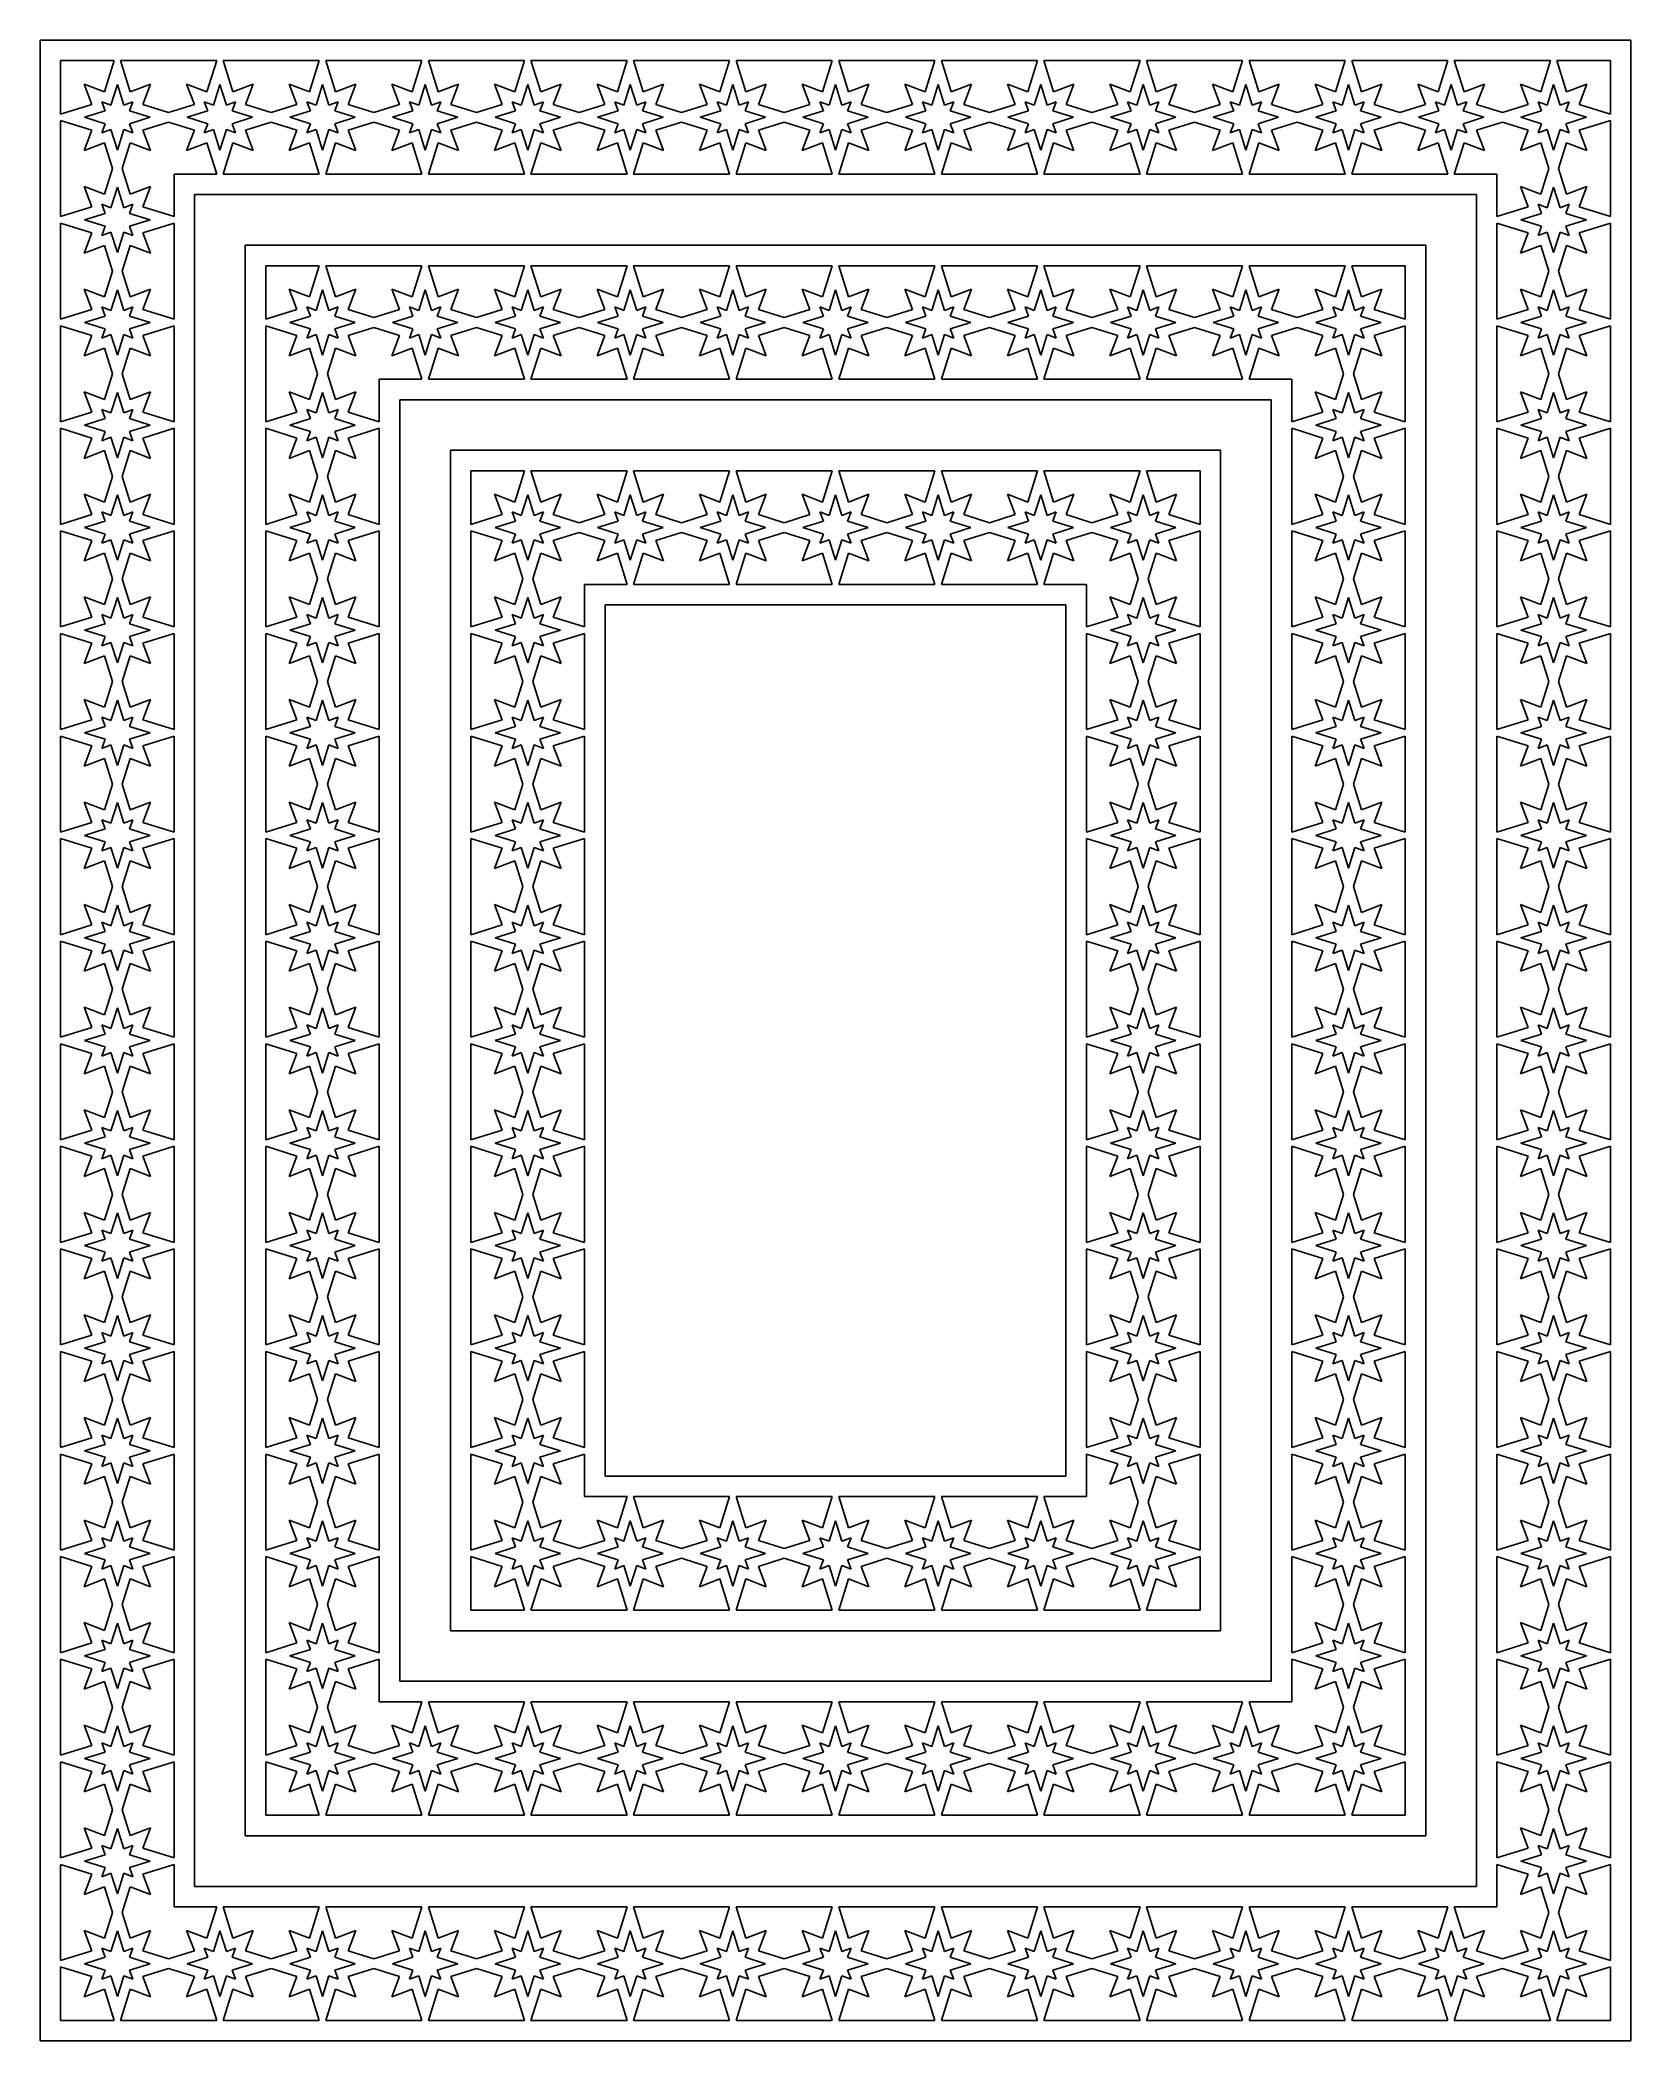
# Model space of a CAD drawing. Extents: x 188 to 343, y 533 to 728.
import ezdxf

# ---------------------------------------------------------------- set-up
doc = ezdxf.new("R2010")
doc.units = 0
doc.layers.get('0').update_dxf_attribs({"linetype": 'CONTINUOUS'})

msp = doc.modelspace()

# ---------------------------------------------------------------- linework, layer by layer
for p, q in [((187.784962, 728.497291), (342.857121, 728.497291)), ((187.784962, 728.497291), (187.784962, 533.425143)), ((342.857121, 728.497291), (342.857121, 533.425143)), ((189.784967, 726.497291), (195.004884, 726.497291)), ((189.784967, 721.277374), (189.784967, 726.497291)), ((194.057887, 723.455877), (195.004884, 726.497291)), ((195.637199, 726.497291), (205.004884, 726.497292)), ((195.637199, 726.497291), (196.584196, 723.455877)), ((204.057887, 723.455877), (205.004884, 726.497292)), ((205.637199, 726.497292), (215.004885, 726.497292)), ((205.637199, 726.497292), (206.584196, 723.455877)), ((214.057887, 723.455877), (215.004885, 726.497292)), ((215.637198, 726.497292), (225.004885, 726.497292)), ((215.637198, 726.497292), (216.584196, 723.455877)), ((224.057887, 723.455877), (225.004885, 726.497292)), ((225.637199, 726.497291), (235.004884, 726.497291)), ((225.637199, 726.497291), (226.584196, 723.455877)), ((234.057887, 723.455877), (235.004884, 726.497291)), ((235.637199, 726.497291), (245.004884, 726.497292)), ((235.637199, 726.497291), (236.584196, 723.455877)), ((244.057887, 723.455877), (245.004884, 726.497292)), ((245.637199, 726.497292), (255.004885, 726.497292)), ((245.637199, 726.497292), (246.584196, 723.455877)), ((254.057887, 723.455877), (255.004885, 726.497292)), ((255.637198, 726.497292), (265.004885, 726.497292)), ((255.637198, 726.497292), (256.584196, 723.455877)), ((264.057887, 723.455877), (265.004885, 726.497292)), ((265.637199, 726.497291), (275.004884, 726.497292)), ((265.637199, 726.497291), (266.584196, 723.455877)), ((274.057887, 723.455877), (275.004884, 726.497292)), ((275.637199, 726.497292), (285.004885, 726.497292)), ((275.637199, 726.497292), (276.584196, 723.455877)), ((284.057887, 723.455877), (285.004885, 726.497292)), ((285.637198, 726.497292), (295.004885, 726.497292)), ((285.637198, 726.497292), (286.584196, 723.455877)), ((294.057887, 723.455877), (295.004885, 726.497292)), ((295.637199, 726.497291), (305.004884, 726.497291)), ((295.637199, 726.497291), (296.584196, 723.455877)), ((304.057887, 723.455877), (305.004884, 726.497291)), ((305.637199, 726.497291), (315.004884, 726.497292)), ((305.637199, 726.497291), (306.584196, 723.455877)), ((314.057887, 723.455877), (315.004884, 726.497292)), ((315.637199, 726.497292), (325.004885, 726.497292)), ((315.637199, 726.497292), (316.584196, 723.455877)), ((324.057887, 723.455877), (325.004885, 726.497292)), ((325.637198, 726.497292), (335.004885, 726.497292)), ((325.637198, 726.497292), (326.584196, 723.455877)), ((335.004884, 726.497291), (334.057887, 723.455877)), ((340.857116, 726.497291), (335.637199, 726.497291)), ((336.584196, 723.455877), (335.637199, 726.497291)), ((340.857116, 721.277374), (340.857116, 726.497291)), ((194.057887, 723.455877), (192.075341, 724.206918)), ((192.075341, 724.206918), (192.826381, 722.224372)), ((194.696905, 722.144451), (195.321041, 724.148952)), ((195.321041, 724.148952), (195.945178, 722.144451)), ((198.566742, 724.206918), (196.584196, 723.455877)), ((197.815702, 722.224372), (198.566742, 724.206918)), ((202.075341, 724.206918), (202.826381, 722.224372)), ((204.057887, 723.455877), (202.075341, 724.206918)), ((204.696905, 722.144451), (205.321041, 724.148952)), ((205.321041, 724.148952), (205.945178, 722.144451)), ((208.566742, 724.206918), (206.584196, 723.455877)), ((207.815702, 722.224372), (208.566742, 724.206918)), ((214.057887, 723.455877), (212.075341, 724.206918)), ((212.075341, 724.206918), (212.826381, 722.224372)), ((214.696905, 722.144451), (215.321041, 724.148952)), ((215.321041, 724.148952), (215.945178, 722.144451)), ((218.566742, 724.206918), (216.584196, 723.455877)), ((217.815702, 722.224372), (218.566742, 724.206918)), ((224.057887, 723.455877), (222.075341, 724.206918)), ((222.075341, 724.206918), (222.826381, 722.224372)), ((224.696905, 722.144451), (225.321041, 724.148952)), ((225.321041, 724.148952), (225.945178, 722.144451)), ((228.566742, 724.206918), (226.584196, 723.455877)), ((227.815702, 722.224372), (228.566742, 724.206918)), ((234.057887, 723.455877), (232.075341, 724.206918)), ((232.075341, 724.206918), (232.826381, 722.224372)), ((234.696905, 722.144451), (235.321041, 724.148952)), ((235.321041, 724.148952), (235.945178, 722.144451)), ((238.566742, 724.206918), (236.584196, 723.455877)), ((237.815702, 722.224372), (238.566742, 724.206918)), ((244.057887, 723.455877), (242.075341, 724.206918)), ((242.075341, 724.206918), (242.826381, 722.224372)), ((244.696905, 722.144451), (245.321041, 724.148952)), ((245.321041, 724.148952), (245.945178, 722.144451)), ((248.566742, 724.206918), (246.584196, 723.455877)), ((247.815702, 722.224372), (248.566742, 724.206918)), ((254.057887, 723.455877), (252.075341, 724.206918)), ((252.075341, 724.206918), (252.826381, 722.224372)), ((254.696905, 722.144451), (255.321041, 724.148952)), ((255.321041, 724.148952), (255.945178, 722.144451)), ((258.566742, 724.206918), (256.584196, 723.455877)), ((257.815702, 722.224372), (258.566742, 724.206918)), ((264.057887, 723.455877), (262.075341, 724.206918)), ((262.075341, 724.206918), (262.826381, 722.224372)), ((264.696905, 722.144451), (265.321041, 724.148952)), ((265.321041, 724.148952), (265.945178, 722.144451)), ((268.566742, 724.206918), (266.584196, 723.455877)), ((267.815702, 722.224372), (268.566742, 724.206918)), ((274.057887, 723.455877), (272.075341, 724.206918)), ((272.075341, 724.206918), (272.826381, 722.224372)), ((274.696905, 722.144451), (275.321041, 724.148952)), ((275.321041, 724.148952), (275.945178, 722.144451)), ((278.566742, 724.206918), (276.584196, 723.455877)), ((277.815702, 722.224372), (278.566742, 724.206918)), ((284.057887, 723.455877), (282.075341, 724.206918)), ((282.075341, 724.206918), (282.826381, 722.224372)), ((284.696905, 722.144451), (285.321041, 724.148952)), ((285.321041, 724.148952), (285.945178, 722.144451)), ((288.566742, 724.206918), (286.584196, 723.455877)), ((287.815702, 722.224372), (288.566742, 724.206918)), ((294.057887, 723.455877), (292.075341, 724.206918)), ((292.075341, 724.206918), (292.826381, 722.224372)), ((294.696905, 722.144451), (295.321041, 724.148952)), ((295.321041, 724.148952), (295.945178, 722.144451)), ((298.566742, 724.206918), (296.584196, 723.455877)), ((297.815702, 722.224372), (298.566742, 724.206918)), ((304.057887, 723.455877), (302.075341, 724.206918)), ((302.075341, 724.206918), (302.826381, 722.224372)), ((304.696905, 722.144451), (305.321041, 724.148952)), ((305.321041, 724.148952), (305.945178, 722.144451)), ((308.566742, 724.206918), (306.584196, 723.455877)), ((307.815702, 722.224372), (308.566742, 724.206918)), ((314.057887, 723.455877), (312.075341, 724.206918)), ((312.075341, 724.206918), (312.826381, 722.224372)), ((314.696905, 722.144451), (315.321041, 724.148952)), ((315.321041, 724.148952), (315.945178, 722.144451)), ((318.566742, 724.206918), (316.584196, 723.455877)), ((317.815702, 722.224372), (318.566742, 724.206918)), ((324.057887, 723.455877), (322.075341, 724.206918)), ((322.075341, 724.206918), (322.826381, 722.224372)), ((324.696905, 722.144451), (325.321041, 724.148952)), ((325.321041, 724.148952), (325.945178, 722.144451)), ((328.566742, 724.206918), (326.584196, 723.455877)), ((327.815702, 722.224372), (328.566742, 724.206918)), ((332.075341, 724.206918), (334.057887, 723.455877)), ((332.826381, 722.224372), (332.075341, 724.206918)), ((335.321041, 724.148952), (334.696905, 722.144451)), ((335.945178, 722.144451), (335.321041, 724.148952)), ((336.584196, 723.455877), (338.566742, 724.206918)), ((338.566742, 724.206918), (337.815702, 722.224372)), ((189.784967, 721.277374), (192.826381, 722.224372)), ((194.696905, 722.144451), (193.79684, 722.485419)), ((193.79684, 722.485419), (194.137808, 721.585354)), ((196.845243, 722.485419), (195.945178, 722.144451)), ((196.504275, 721.585354), (196.845243, 722.485419)), ((197.815702, 722.224372), (200.321041, 721.44429)), ((200.321041, 721.44429), (202.826381, 722.224372)), ((204.696905, 722.144451), (203.79684, 722.485419)), ((203.79684, 722.485419), (204.137808, 721.585354)), ((206.845243, 722.485419), (205.945178, 722.144451)), ((206.504275, 721.585354), (206.845243, 722.485419)), ((207.815702, 722.224372), (210.321041, 721.44429)), ((210.321041, 721.44429), (212.826381, 722.224372)), ((214.696905, 722.144451), (213.79684, 722.485419)), ((213.79684, 722.485419), (214.137808, 721.585354)), ((216.845243, 722.485419), (215.945178, 722.144451)), ((216.504275, 721.585354), (216.845243, 722.485419)), ((217.815702, 722.224372), (220.321041, 721.44429)), ((220.321041, 721.44429), (222.826381, 722.224372)), ((223.79684, 722.485419), (224.137808, 721.585354)), ((224.696905, 722.144451), (223.79684, 722.485419)), ((226.845243, 722.485419), (225.945178, 722.144451)), ((226.504275, 721.585354), (226.845243, 722.485419)), ((227.815702, 722.224372), (230.321041, 721.44429)), ((230.321041, 721.44429), (232.826381, 722.224372)), ((234.696905, 722.144451), (233.79684, 722.485419)), ((233.79684, 722.485419), (234.137808, 721.585354)), ((236.845243, 722.485419), (235.945178, 722.144451)), ((236.504275, 721.585354), (236.845243, 722.485419)), ((237.815702, 722.224372), (240.321041, 721.44429)), ((240.321041, 721.44429), (242.826381, 722.224372)), ((243.79684, 722.485419), (244.137808, 721.585354)), ((244.696905, 722.144451), (243.79684, 722.485419)), ((246.845243, 722.485419), (245.945178, 722.144451)), ((246.504275, 721.585354), (246.845243, 722.485419)), ((247.815702, 722.224372), (250.321041, 721.44429)), ((250.321041, 721.44429), (252.826381, 722.224372)), ((253.79684, 722.485419), (254.137808, 721.585354)), ((254.696905, 722.144451), (253.79684, 722.485419)), ((256.845243, 722.485419), (255.945178, 722.144451)), ((256.504275, 721.585354), (256.845243, 722.485419)), ((257.815702, 722.224372), (260.321041, 721.44429)), ((260.321041, 721.44429), (262.826381, 722.224372)), ((264.696905, 722.144451), (263.79684, 722.485419)), ((263.79684, 722.485419), (264.137808, 721.585354)), ((266.845243, 722.485419), (265.945178, 722.144451)), ((266.504275, 721.585354), (266.845243, 722.485419)), ((267.815702, 722.224372), (270.321041, 721.44429)), ((270.321041, 721.44429), (272.826381, 722.224372)), ((273.79684, 722.485419), (274.137808, 721.585354)), ((274.696905, 722.144451), (273.79684, 722.485419)), ((276.845243, 722.485419), (275.945178, 722.144451)), ((276.504275, 721.585354), (276.845243, 722.485419)), ((277.815702, 722.224372), (280.321041, 721.44429)), ((280.321041, 721.44429), (282.826381, 722.224372)), ((283.79684, 722.485419), (284.137808, 721.585354)), ((284.696905, 722.144451), (283.79684, 722.485419)), ((286.845243, 722.485419), (285.945178, 722.144451)), ((286.504275, 721.585354), (286.845243, 722.485419)), ((287.815702, 722.224372), (290.321041, 721.44429)), ((290.321041, 721.44429), (292.826381, 722.224372)), ((294.696905, 722.144451), (293.79684, 722.485419)), ((293.79684, 722.485419), (294.137808, 721.585354)), ((296.845243, 722.485419), (295.945178, 722.144451)), ((296.504275, 721.585354), (296.845243, 722.485419)), ((297.815702, 722.224372), (300.321041, 721.44429)), ((300.321041, 721.44429), (302.826381, 722.224372)), ((303.79684, 722.485419), (304.137808, 721.585354)), ((304.696905, 722.144451), (303.79684, 722.485419)), ((306.845243, 722.485419), (305.945178, 722.144451)), ((306.504275, 721.585354), (306.845243, 722.485419)), ((307.815702, 722.224372), (310.321041, 721.44429)), ((310.321041, 721.44429), (312.826381, 722.224372)), ((314.696905, 722.144451), (313.79684, 722.485419)), ((313.79684, 722.485419), (314.137808, 721.585354)), ((316.845243, 722.485419), (315.945178, 722.144451)), ((316.504275, 721.585354), (316.845243, 722.485419)), ((317.815702, 722.224372), (320.321041, 721.44429)), ((320.321041, 721.44429), (322.826381, 722.224372)), ((324.696905, 722.144451), (323.79684, 722.485419)), ((323.79684, 722.485419), (324.137808, 721.585354)), ((326.845243, 722.485419), (325.945178, 722.144451)), ((326.504275, 721.585354), (326.845243, 722.485419)), ((327.815702, 722.224372), (330.321041, 721.44429)), ((332.826381, 722.224372), (330.321041, 721.44429)), ((333.79684, 722.485419), (334.696905, 722.144451)), ((334.137808, 721.585354), (333.79684, 722.485419)), ((335.945178, 722.144451), (336.845243, 722.485419)), ((336.845243, 722.485419), (336.504275, 721.585354)), ((340.857116, 721.277374), (337.815702, 722.224372)), ((192.826381, 719.698062), (189.784966, 720.64506)), ((189.784967, 720.64506), (189.784967, 711.277374)), ((192.133306, 720.961217), (194.137808, 721.585354)), ((194.137808, 720.33708), (192.133306, 720.961217)), ((194.137808, 720.33708), (193.79684, 719.437015)), ((196.504275, 721.585354), (198.508777, 720.961217)), ((198.508777, 720.961217), (196.504275, 720.33708)), ((196.845243, 719.437015), (196.504275, 720.33708)), ((200.321041, 720.478144), (197.815702, 719.698062)), ((202.826381, 719.698062), (200.321041, 720.478144)), ((202.133306, 720.961217), (204.137808, 721.585354)), ((204.137808, 720.33708), (202.133306, 720.961217)), ((204.137808, 720.33708), (203.79684, 719.437015)), ((206.504275, 721.585354), (208.508777, 720.961217)), ((208.508777, 720.961217), (206.504275, 720.33708)), ((206.845243, 719.437015), (206.504275, 720.33708)), ((210.321041, 720.478144), (207.815702, 719.698062)), ((212.826381, 719.698062), (210.321041, 720.478144)), ((212.133306, 720.961217), (214.137808, 721.585354)), ((214.137808, 720.33708), (212.133306, 720.961217)), ((214.137808, 720.33708), (213.79684, 719.437015)), ((216.504275, 721.585354), (218.508777, 720.961217)), ((218.508777, 720.961217), (216.504275, 720.33708)), ((216.845243, 719.437015), (216.504275, 720.33708)), ((220.321041, 720.478144), (217.815702, 719.698062)), ((222.826381, 719.698062), (220.321041, 720.478144)), ((222.133306, 720.961217), (224.137808, 721.585354)), ((224.137808, 720.33708), (222.133306, 720.961217)), ((224.137808, 720.33708), (223.79684, 719.437015)), ((226.504275, 721.585354), (228.508777, 720.961217)), ((228.508777, 720.961217), (226.504275, 720.33708)), ((226.845243, 719.437015), (226.504275, 720.33708)), ((230.321041, 720.478144), (227.815702, 719.698062)), ((232.826381, 719.698062), (230.321041, 720.478144)), ((232.133306, 720.961217), (234.137808, 721.585354)), ((234.137808, 720.33708), (232.133306, 720.961217)), ((234.137808, 720.33708), (233.79684, 719.437015)), ((236.504275, 721.585354), (238.508777, 720.961217)), ((238.508777, 720.961217), (236.504275, 720.33708)), ((236.845243, 719.437015), (236.504275, 720.33708)), ((240.321041, 720.478144), (237.815702, 719.698062)), ((242.826381, 719.698062), (240.321041, 720.478144)), ((242.133306, 720.961217), (244.137808, 721.585354)), ((244.137808, 720.33708), (242.133306, 720.961217)), ((244.137808, 720.33708), (243.79684, 719.437015)), ((246.504275, 721.585354), (248.508777, 720.961217)), ((248.508777, 720.961217), (246.504275, 720.33708)), ((246.845243, 719.437015), (246.504275, 720.33708)), ((250.321041, 720.478144), (247.815702, 719.698062)), ((252.826381, 719.698062), (250.321041, 720.478144)), ((252.133306, 720.961217), (254.137808, 721.585354)), ((254.137808, 720.33708), (252.133306, 720.961217)), ((254.137808, 720.33708), (253.79684, 719.437015)), ((256.504275, 721.585354), (258.508777, 720.961217)), ((258.508777, 720.961217), (256.504275, 720.33708)), ((256.845243, 719.437015), (256.504275, 720.33708)), ((260.321041, 720.478144), (257.815702, 719.698062)), ((262.826381, 719.698062), (260.321041, 720.478144)), ((262.133306, 720.961217), (264.137808, 721.585354)), ((264.137808, 720.33708), (262.133306, 720.961217)), ((264.137808, 720.33708), (263.79684, 719.437015)), ((266.504275, 721.585354), (268.508777, 720.961217)), ((268.508777, 720.961217), (266.504275, 720.33708)), ((266.845243, 719.437015), (266.504275, 720.33708)), ((270.321041, 720.478144), (267.815702, 719.698062)), ((272.826381, 719.698062), (270.321041, 720.478144)), ((272.133306, 720.961217), (274.137808, 721.585354)), ((274.137808, 720.33708), (272.133306, 720.961217)), ((274.137808, 720.33708), (273.79684, 719.437015)), ((276.504275, 721.585354), (278.508777, 720.961217)), ((278.508777, 720.961217), (276.504275, 720.33708)), ((276.845243, 719.437015), (276.504275, 720.33708)), ((280.321041, 720.478144), (277.815702, 719.698062)), ((282.826381, 719.698062), (280.321041, 720.478144)), ((282.133306, 720.961217), (284.137808, 721.585354)), ((284.137808, 720.33708), (282.133306, 720.961217)), ((284.137808, 720.33708), (283.79684, 719.437015)), ((286.504275, 721.585354), (288.508777, 720.961217)), ((288.508777, 720.961217), (286.504275, 720.33708)), ((286.845243, 719.437015), (286.504275, 720.33708)), ((290.321041, 720.478144), (287.815702, 719.698062)), ((292.826381, 719.698062), (290.321041, 720.478144)), ((292.133306, 720.961217), (294.137808, 721.585354)), ((294.137808, 720.33708), (292.133306, 720.961217)), ((294.137808, 720.33708), (293.79684, 719.437015)), ((296.504275, 721.585354), (298.508777, 720.961217)), ((298.508777, 720.961217), (296.504275, 720.33708)), ((296.845243, 719.437015), (296.504275, 720.33708)), ((300.321041, 720.478144), (297.815702, 719.698062)), ((302.826381, 719.698062), (300.321041, 720.478144)), ((302.133306, 720.961217), (304.137808, 721.585354)), ((304.137808, 720.33708), (302.133306, 720.961217)), ((304.137808, 720.33708), (303.79684, 719.437015)), ((306.504275, 721.585354), (308.508777, 720.961217)), ((308.508777, 720.961217), (306.504275, 720.33708)), ((306.845243, 719.437015), (306.504275, 720.33708)), ((310.321041, 720.478144), (307.815702, 719.698062)), ((312.826381, 719.698062), (310.321041, 720.478144)), ((312.133306, 720.961217), (314.137808, 721.585354)), ((314.137808, 720.33708), (312.133306, 720.961217)), ((314.137808, 720.33708), (313.79684, 719.437015)), ((316.504275, 721.585354), (318.508777, 720.961217)), ((318.508777, 720.961217), (316.504275, 720.33708)), ((316.845243, 719.437015), (316.504275, 720.33708)), ((320.321041, 720.478144), (317.815702, 719.698062)), ((322.826381, 719.698062), (320.321041, 720.478144)), ((322.133306, 720.961217), (324.137808, 721.585354)), ((324.137808, 720.33708), (322.133306, 720.961217)), ((324.137808, 720.33708), (323.79684, 719.437015)), ((326.504275, 721.585354), (328.508777, 720.961217)), ((328.508777, 720.961217), (326.504275, 720.33708)), ((326.845243, 719.437015), (326.504275, 720.33708)), ((330.321041, 720.478144), (327.815702, 719.698062)), ((330.321041, 720.478144), (332.826381, 719.698062)), ((334.137808, 721.585354), (332.133306, 720.961217)), ((332.133306, 720.961217), (334.137808, 720.33708)), ((333.79684, 719.437015), (334.137808, 720.33708)), ((338.508777, 720.961217), (336.504275, 721.585354)), ((336.504275, 720.33708), (338.508777, 720.961217)), ((336.504275, 720.33708), (336.845243, 719.437015)), ((337.815702, 719.698062), (340.857117, 720.64506)), ((340.857116, 720.64506), (340.857116, 711.277374)), ((192.826381, 719.698062), (192.075341, 717.715516)), ((192.075341, 717.715516), (194.057887, 718.466557)), ((193.79684, 719.437015), (194.696905, 719.777984)), ((194.837968, 715.961217), (194.057887, 718.466557)), ((195.321041, 717.773482), (194.696905, 719.777984)), ((195.945178, 719.777984), (195.321041, 717.773482)), ((196.584196, 718.466557), (195.804115, 715.961217)), ((195.945178, 719.777984), (196.845243, 719.437015)), ((196.584196, 718.466557), (198.566742, 717.715516)), ((198.566742, 717.715516), (197.815702, 719.698062)), ((202.826381, 719.698062), (202.075341, 717.715516)), ((202.075341, 717.715516), (204.057887, 718.466557)), ((203.79684, 719.437015), (204.696905, 719.777984)), ((205.004884, 715.425144), (204.057887, 718.466557)), ((205.321041, 717.773482), (204.696905, 719.777984)), ((205.945178, 719.777984), (205.321041, 717.773482)), ((206.584196, 718.466557), (205.637199, 715.425144)), ((205.945178, 719.777984), (206.845243, 719.437015)), ((206.584196, 718.466557), (208.566742, 717.715516)), ((208.566742, 717.715516), (207.815702, 719.698062)), ((212.826381, 719.698062), (212.075341, 717.715516)), ((212.075341, 717.715516), (214.057887, 718.466557)), ((213.79684, 719.437015), (214.696905, 719.777984)), ((215.004884, 715.425144), (214.057887, 718.466557)), ((215.321041, 717.773482), (214.696905, 719.777984)), ((215.945178, 719.777984), (215.321041, 717.773482)), ((216.584196, 718.466557), (215.637199, 715.425144)), ((215.945178, 719.777984), (216.845243, 719.437015)), ((216.584196, 718.466557), (218.566742, 717.715516)), ((218.566742, 717.715516), (217.815702, 719.698062)), ((222.826381, 719.698062), (222.075341, 717.715516)), ((222.075341, 717.715516), (224.057887, 718.466557)), ((223.79684, 719.437015), (224.696905, 719.777984)), ((225.004884, 715.425144), (224.057887, 718.466557)), ((225.321041, 717.773482), (224.696905, 719.777984)), ((225.945178, 719.777984), (225.321041, 717.773482)), ((226.584196, 718.466557), (225.637199, 715.425143)), ((225.945178, 719.777984), (226.845243, 719.437015)), ((226.584196, 718.466557), (228.566742, 717.715516)), ((228.566742, 717.715516), (227.815702, 719.698062)), ((232.826381, 719.698062), (232.075341, 717.715516)), ((232.075341, 717.715516), (234.057887, 718.466557)), ((233.79684, 719.437015), (234.696905, 719.777984)), ((235.004884, 715.425143), (234.057887, 718.466557)), ((235.321041, 717.773482), (234.696905, 719.777984)), ((235.945178, 719.777984), (235.321041, 717.773482)), ((236.584196, 718.466557), (235.637199, 715.425143)), ((235.945178, 719.777984), (236.845243, 719.437015)), ((236.584196, 718.466557), (238.566742, 717.715516)), ((238.566742, 717.715516), (237.815702, 719.698062)), ((242.826381, 719.698062), (242.075341, 717.715516)), ((242.075341, 717.715516), (244.057887, 718.466557)), ((243.79684, 719.437015), (244.696905, 719.777984)), ((245.004884, 715.425144), (244.057887, 718.466557)), ((245.321041, 717.773482), (244.696905, 719.777984)), ((245.945178, 719.777984), (245.321041, 717.773482)), ((246.584196, 718.466557), (245.637199, 715.425144)), ((245.945178, 719.777984), (246.845243, 719.437015)), ((246.584196, 718.466557), (248.566742, 717.715516)), ((248.566742, 717.715516), (247.815702, 719.698062)), ((252.826381, 719.698062), (252.075341, 717.715516)), ((252.075341, 717.715516), (254.057887, 718.466557)), ((253.79684, 719.437015), (254.696905, 719.777984)), ((255.004884, 715.425144), (254.057887, 718.466557)), ((255.321041, 717.773482), (254.696905, 719.777984)), ((255.945178, 719.777984), (255.321041, 717.773482)), ((256.584196, 718.466557), (255.637199, 715.425144)), ((255.945178, 719.777984), (256.845243, 719.437015)), ((256.584196, 718.466557), (258.566742, 717.715516)), ((258.566742, 717.715516), (257.815702, 719.698062)), ((262.826381, 719.698062), (262.075341, 717.715516)), ((262.075341, 717.715516), (264.057887, 718.466557)), ((263.79684, 719.437015), (264.696905, 719.777984)), ((265.004884, 715.425144), (264.057887, 718.466557)), ((265.321041, 717.773482), (264.696905, 719.777984)), ((265.945178, 719.777984), (265.321041, 717.773482)), ((266.584196, 718.466557), (265.637199, 715.425143)), ((265.945178, 719.777984), (266.845243, 719.437015)), ((266.584196, 718.466557), (268.566742, 717.715516)), ((268.566742, 717.715516), (267.815702, 719.698062)), ((272.826381, 719.698062), (272.075341, 717.715516)), ((272.075341, 717.715516), (274.057887, 718.466557)), ((273.79684, 719.437015), (274.696905, 719.777984)), ((275.004884, 715.425144), (274.057887, 718.466557)), ((275.321041, 717.773482), (274.696905, 719.777984)), ((275.945178, 719.777984), (275.321041, 717.773482)), ((276.584196, 718.466557), (275.637199, 715.425144)), ((275.945178, 719.777984), (276.845243, 719.437015)), ((276.584196, 718.466557), (278.566742, 717.715516)), ((278.566742, 717.715516), (277.815702, 719.698062)), ((282.826381, 719.698062), (282.075341, 717.715516)), ((282.075341, 717.715516), (284.057887, 718.466557)), ((283.79684, 719.437015), (284.696905, 719.777984)), ((285.004884, 715.425144), (284.057887, 718.466557)), ((285.321041, 717.773482), (284.696905, 719.777984)), ((285.945178, 719.777984), (285.321041, 717.773482)), ((286.584196, 718.466557), (285.637199, 715.425144)), ((285.945178, 719.777984), (286.845243, 719.437015)), ((286.584196, 718.466557), (288.566742, 717.715516)), ((288.566742, 717.715516), (287.815702, 719.698062)), ((292.826381, 719.698062), (292.075341, 717.715516)), ((292.075341, 717.715516), (294.057887, 718.466557)), ((293.79684, 719.437015), (294.696905, 719.777984)), ((295.004884, 715.425144), (294.057887, 718.466557)), ((295.321041, 717.773482), (294.696905, 719.777984)), ((295.945178, 719.777984), (295.321041, 717.773482)), ((296.584196, 718.466557), (295.637199, 715.425143)), ((295.945178, 719.777984), (296.845243, 719.437015)), ((296.584196, 718.466557), (298.566742, 717.715516)), ((298.566742, 717.715516), (297.815702, 719.698062)), ((302.826381, 719.698062), (302.075341, 717.715516)), ((302.075341, 717.715516), (304.057887, 718.466557)), ((303.79684, 719.437015), (304.696905, 719.777984)), ((305.004884, 715.425143), (304.057887, 718.466557)), ((305.321041, 717.773482), (304.696905, 719.777984)), ((305.945178, 719.777984), (305.321041, 717.773482)), ((306.584196, 718.466557), (305.637199, 715.425143)), ((305.945178, 719.777984), (306.845243, 719.437015)), ((306.584196, 718.466557), (308.566742, 717.715516)), ((308.566742, 717.715516), (307.815702, 719.698062)), ((312.826381, 719.698062), (312.075341, 717.715516)), ((312.075341, 717.715516), (314.057887, 718.466557)), ((313.79684, 719.437015), (314.696905, 719.777984)), ((315.004884, 715.425144), (314.057887, 718.466557)), ((315.321041, 717.773482), (314.696905, 719.777984)), ((315.945178, 719.777984), (315.321041, 717.773482)), ((316.584196, 718.466557), (315.637199, 715.425144)), ((315.945178, 719.777984), (316.845243, 719.437015)), ((316.584196, 718.466557), (318.566742, 717.715516)), ((318.566742, 717.715516), (317.815702, 719.698062)), ((322.826381, 719.698062), (322.075341, 717.715516)), ((322.075341, 717.715516), (324.057887, 718.466557)), ((323.79684, 719.437015), (324.696905, 719.777984)), ((325.004884, 715.425144), (324.057887, 718.466557)), ((325.321041, 717.773482), (324.696905, 719.777984)), ((325.945178, 719.777984), (325.321041, 717.773482)), ((326.584196, 718.466557), (325.637199, 715.425144)), ((325.945178, 719.777984), (326.845243, 719.437015)), ((326.584196, 718.466557), (328.566742, 717.715516)), ((328.566742, 717.715516), (327.815702, 719.698062)), ((332.075341, 717.715516), (332.826381, 719.698062)), ((334.057887, 718.466557), (332.075341, 717.715516)), ((334.696905, 719.777984), (333.79684, 719.437015)), ((334.057887, 718.466557), (334.837968, 715.961217)), ((334.696905, 719.777984), (335.321041, 717.773482)), ((335.321041, 717.773482), (335.945178, 719.777984)), ((335.804115, 715.961217), (336.584196, 718.466557)), ((336.845243, 719.437015), (335.945178, 719.777984)), ((338.566742, 717.715516), (336.584196, 718.466557)), ((337.815702, 719.698062), (338.566742, 717.715516)), ((194.837968, 715.961217), (194.057887, 713.455877)), ((196.584196, 713.455877), (195.804115, 715.961217)), ((334.057887, 713.455877), (334.837968, 715.961217)), ((335.804115, 715.961217), (336.584196, 713.455877)), ((192.826381, 712.224372), (192.075341, 714.206918)), ((192.075341, 714.206918), (194.057887, 713.455877)), ((195.321041, 714.148952), (194.696905, 712.144451)), ((195.945178, 712.144451), (195.321041, 714.148952)), ((196.584196, 713.455877), (198.566742, 714.206918)), ((198.566742, 714.206918), (197.815702, 712.224372)), ((200.857114, 715.425144), (205.004884, 715.425144)), ((200.857115, 715.425144), (200.857115, 711.277374)), ((205.637199, 715.425144), (215.004884, 715.425144)), ((215.637199, 715.425144), (225.004884, 715.425144)), ((225.637199, 715.425143), (235.004884, 715.425143)), ((235.637199, 715.425143), (245.004884, 715.425144)), ((245.637199, 715.425144), (255.004884, 715.425144)), ((255.637199, 715.425144), (265.004884, 715.425144)), ((265.637199, 715.425143), (275.004884, 715.425144)), ((275.637199, 715.425144), (285.004884, 715.425144)), ((285.637199, 715.425144), (295.004884, 715.425144)), ((295.637199, 715.425143), (305.004884, 715.425143)), ((305.637199, 715.425143), (315.004884, 715.425144)), ((315.637199, 715.425144), (325.004884, 715.425144)), ((325.637199, 715.425144), (329.784969, 715.425144)), ((329.784968, 715.425144), (329.784968, 711.277374)), ((332.075341, 714.206918), (332.826381, 712.224372)), ((334.057887, 713.455877), (332.075341, 714.206918)), ((334.696905, 712.144451), (335.321041, 714.148952)), ((335.321041, 714.148952), (335.945178, 712.144451)), ((338.566742, 714.206918), (336.584196, 713.455877)), ((337.815702, 712.224372), (338.566742, 714.206918)), ((192.826381, 712.224372), (189.784967, 711.277374)), ((194.137808, 711.585354), (193.79684, 712.485419)), ((193.79684, 712.485419), (194.696905, 712.144451)), ((195.945178, 712.144451), (196.845243, 712.485419)), ((196.845243, 712.485419), (196.504275, 711.585354)), ((200.857115, 711.277374), (197.815702, 712.224372)), ((202.857111, 713.425144), (327.784972, 713.425144)), ((202.857111, 713.425144), (202.857111, 548.497291)), ((327.784972, 713.425144), (327.784972, 548.497291)), ((329.784968, 711.277374), (332.826381, 712.224372)), ((334.696905, 712.144451), (333.79684, 712.485419)), ((333.79684, 712.485419), (334.137808, 711.585354)), ((336.845243, 712.485419), (335.945178, 712.144451)), ((336.504275, 711.585354), (336.845243, 712.485419)), ((337.815702, 712.224372), (340.857116, 711.277374)), ((189.784967, 710.64506), (189.784967, 701.277374)), ((189.784967, 710.64506), (192.826381, 709.698062)), ((194.137808, 711.585354), (192.133306, 710.961217)), ((192.133306, 710.961217), (194.137808, 710.33708)), ((193.79684, 709.437015), (194.137808, 710.33708)), ((198.508777, 710.961217), (196.504275, 711.585354)), ((196.504275, 710.33708), (198.508777, 710.961217)), ((196.504275, 710.33708), (196.845243, 709.437015)), ((197.815702, 709.698062), (200.857115, 710.64506)), ((200.857115, 710.64506), (200.857115, 701.277375)), ((329.784968, 710.64506), (329.784968, 701.277375)), ((332.826381, 709.698062), (329.784968, 710.64506)), ((332.133306, 710.961217), (334.137808, 711.585354)), ((334.137808, 710.33708), (332.133306, 710.961217)), ((334.137808, 710.33708), (333.79684, 709.437015)), ((336.504275, 711.585354), (338.508777, 710.961217)), ((338.508777, 710.961217), (336.504275, 710.33708)), ((336.845243, 709.437015), (336.504275, 710.33708)), ((340.857116, 710.64506), (337.815702, 709.698062)), ((340.857116, 710.64506), (340.857116, 701.277374)), ((192.075341, 707.715516), (192.826381, 709.698062)), ((194.057887, 708.466557), (192.075341, 707.715516)), ((194.696905, 709.777984), (193.79684, 709.437015)), ((194.057887, 708.466557), (194.837968, 705.961217)), ((194.696905, 709.777984), (195.321041, 707.773482)), ((195.321041, 707.773482), (195.945178, 709.777984)), ((195.804115, 705.961217), (196.584196, 708.466557)), ((196.845243, 709.437015), (195.945178, 709.777984)), ((198.566742, 707.715516), (196.584196, 708.466557)), ((197.815702, 709.698062), (198.566742, 707.715516)), ((207.784962, 708.497291), (322.857121, 708.497291)), ((207.784962, 708.497291), (207.784962, 553.425143)), ((322.857121, 708.497291), (322.857121, 553.425143)), ((332.826381, 709.698062), (332.075341, 707.715516)), ((332.075341, 707.715516), (334.057887, 708.466557)), ((333.79684, 709.437015), (334.696905, 709.777984)), ((334.837968, 705.961217), (334.057887, 708.466557)), ((335.321041, 707.773482), (334.696905, 709.777984)), ((335.945178, 709.777984), (335.321041, 707.773482)), ((336.584196, 708.466557), (335.804115, 705.961217)), ((335.945178, 709.777984), (336.845243, 709.437015)), ((336.584196, 708.466557), (338.566742, 707.715516)), ((338.566742, 707.715516), (337.815702, 709.698062)), ((209.784967, 706.497291), (215.004884, 706.497291)), ((209.784967, 701.277374), (209.784967, 706.497291)), ((214.057887, 703.455877), (215.004884, 706.497291)), ((215.637199, 706.497291), (225.004884, 706.497292)), ((215.637199, 706.497291), (216.584196, 703.455877)), ((224.057887, 703.455877), (225.004884, 706.497292)), ((225.637199, 706.497292), (235.004885, 706.497292)), ((225.637199, 706.497292), (226.584196, 703.455877)), ((234.057887, 703.455877), (235.004885, 706.497292)), ((235.637198, 706.497292), (245.004885, 706.497292)), ((235.637198, 706.497292), (236.584196, 703.455877)), ((244.057887, 703.455877), (245.004885, 706.497292)), ((245.637199, 706.497291), (255.004884, 706.497291)), ((245.637199, 706.497291), (246.584196, 703.455877)), ((254.057887, 703.455877), (255.004884, 706.497291)), ((255.637199, 706.497291), (265.004884, 706.497292)), ((255.637199, 706.497291), (256.584196, 703.455877)), ((264.057887, 703.455877), (265.004884, 706.497292)), ((265.637199, 706.497292), (275.004885, 706.497292)), ((265.637199, 706.497292), (266.584196, 703.455877)), ((274.057887, 703.455877), (275.004885, 706.497292)), ((275.637199, 706.497291), (285.004884, 706.497291)), ((275.637199, 706.497291), (276.584196, 703.455877)), ((284.057887, 703.455877), (285.004884, 706.497291)), ((285.637199, 706.497291), (295.004884, 706.497292)), ((285.637199, 706.497291), (286.584196, 703.455877)), ((294.057887, 703.455877), (295.004884, 706.497292)), ((295.637199, 706.497292), (305.004885, 706.497292)), ((295.637199, 706.497292), (296.584196, 703.455877)), ((304.057887, 703.455877), (305.004885, 706.497292)), ((305.637198, 706.497292), (315.004885, 706.497292)), ((305.637198, 706.497292), (306.584196, 703.455877)), ((315.004884, 706.497291), (314.057887, 703.455877)), ((320.857116, 706.497291), (315.637199, 706.497291)), ((316.584196, 703.455877), (315.637199, 706.497291)), ((320.857116, 701.277374), (320.857116, 706.497291)), ((194.837968, 705.961217), (194.057887, 703.455877)), ((196.584196, 703.455877), (195.804115, 705.961217)), ((334.057887, 703.455877), (334.837968, 705.961217)), ((335.804115, 705.961217), (336.584196, 703.455877)), ((192.075341, 704.206918), (194.057887, 703.455877)), ((192.826381, 702.224372), (192.075341, 704.206918)), ((194.137808, 701.585354), (193.79684, 702.485419)), ((193.79684, 702.485419), (194.696905, 702.144451)), ((195.321041, 704.148952), (194.696905, 702.144451)), ((195.945178, 702.144451), (195.321041, 704.148952)), ((195.945178, 702.144451), (196.845243, 702.485419)), ((196.845243, 702.485419), (196.504275, 701.585354)), ((196.584196, 703.455877), (198.566742, 704.206918)), ((198.566742, 704.206918), (197.815702, 702.224372)), ((212.075341, 704.206918), (212.826381, 702.224372)), ((214.057887, 703.455877), (212.075341, 704.206918)), ((214.696905, 702.144451), (213.79684, 702.485419)), ((213.79684, 702.485419), (214.137808, 701.585354)), ((214.696905, 702.144451), (215.321041, 704.148952)), ((215.321041, 704.148952), (215.945178, 702.144451)), ((216.845243, 702.485419), (215.945178, 702.144451)), ((216.504275, 701.585354), (216.845243, 702.485419)), ((218.566742, 704.206918), (216.584196, 703.455877)), ((217.815702, 702.224372), (218.566742, 704.206918)), ((224.057887, 703.455877), (222.075341, 704.206918)), ((222.075341, 704.206918), (222.826381, 702.224372)), ((223.79684, 702.485419), (224.137808, 701.585354)), ((224.696905, 702.144451), (223.79684, 702.485419)), ((224.696905, 702.144451), (225.321041, 704.148952)), ((225.321041, 704.148952), (225.945178, 702.144451)), ((226.845243, 702.485419), (225.945178, 702.144451)), ((226.504275, 701.585354), (226.845243, 702.485419)), ((228.566742, 704.206918), (226.584196, 703.455877)), ((227.815702, 702.224372), (228.566742, 704.206918)), ((232.075341, 704.206918), (232.826381, 702.224372)), ((234.057887, 703.455877), (232.075341, 704.206918)), ((233.79684, 702.485419), (234.137808, 701.585354)), ((234.696905, 702.144451), (233.79684, 702.485419)), ((234.696905, 702.144451), (235.321041, 704.148952)), ((235.321041, 704.148952), (235.945178, 702.144451)), ((236.845243, 702.485419), (235.945178, 702.144451)), ((236.504275, 701.585354), (236.845243, 702.485419)), ((238.566742, 704.206918), (236.584196, 703.455877)), ((237.815702, 702.224372), (238.566742, 704.206918)), ((244.057887, 703.455877), (242.075341, 704.206918)), ((242.075341, 704.206918), (242.826381, 702.224372)), ((243.79684, 702.485419), (244.137808, 701.585354)), ((244.696905, 702.144451), (243.79684, 702.485419)), ((244.696905, 702.144451), (245.321041, 704.148952)), ((245.321041, 704.148952), (245.945178, 702.144451)), ((246.845243, 702.485419), (245.945178, 702.144451)), ((246.504275, 701.585354), (246.845243, 702.485419)), ((248.566742, 704.206918), (246.584196, 703.455877)), ((247.815702, 702.224372), (248.566742, 704.206918)), ((252.075341, 704.206918), (252.826381, 702.224372)), ((254.057887, 703.455877), (252.075341, 704.206918)), ((253.79684, 702.485419), (254.137808, 701.585354)), ((254.696905, 702.144451), (253.79684, 702.485419)), ((254.696905, 702.144451), (255.321041, 704.148952)), ((255.321041, 704.148952), (255.945178, 702.144451)), ((256.845243, 702.485419), (255.945178, 702.144451)), ((256.504275, 701.585354), (256.845243, 702.485419)), ((258.566742, 704.206918), (256.584196, 703.455877)), ((257.815702, 702.224372), (258.566742, 704.206918)), ((264.057887, 703.455877), (262.075341, 704.206918)), ((262.075341, 704.206918), (262.826381, 702.224372)), ((264.696905, 702.144451), (263.79684, 702.485419)), ((263.79684, 702.485419), (264.137808, 701.585354)), ((264.696905, 702.144451), (265.321041, 704.148952)), ((265.321041, 704.148952), (265.945178, 702.144451)), ((266.845243, 702.485419), (265.945178, 702.144451)), ((266.504275, 701.585354), (266.845243, 702.485419)), ((268.566742, 704.206918), (266.584196, 703.455877)), ((267.815702, 702.224372), (268.566742, 704.206918)), ((274.057887, 703.455877), (272.075341, 704.206918)), ((272.075341, 704.206918), (272.826381, 702.224372)), ((274.696905, 702.144451), (273.79684, 702.485419)), ((273.79684, 702.485419), (274.137808, 701.585354)), ((274.696905, 702.144451), (275.321041, 704.148952)), ((275.321041, 704.148952), (275.945178, 702.144451)), ((276.845243, 702.485419), (275.945178, 702.144451)), ((276.504275, 701.585354), (276.845243, 702.485419)), ((278.566742, 704.206918), (276.584196, 703.455877)), ((277.815702, 702.224372), (278.566742, 704.206918)), ((284.057887, 703.455877), (282.075341, 704.206918)), ((282.075341, 704.206918), (282.826381, 702.224372)), ((283.79684, 702.485419), (284.137808, 701.585354)), ((284.696905, 702.144451), (283.79684, 702.485419)), ((284.696905, 702.144451), (285.321041, 704.148952)), ((285.321041, 704.148952), (285.945178, 702.144451)), ((286.845243, 702.485419), (285.945178, 702.144451)), ((286.504275, 701.585354), (286.845243, 702.485419)), ((288.566742, 704.206918), (286.584196, 703.455877)), ((287.815702, 702.224372), (288.566742, 704.206918)), ((294.057887, 703.455877), (292.075341, 704.206918)), ((292.075341, 704.206918), (292.826381, 702.224372)), ((294.696905, 702.144451), (293.79684, 702.485419)), ((293.79684, 702.485419), (294.137808, 701.585354)), ((294.696905, 702.144451), (295.321041, 704.148952)), ((295.321041, 704.148952), (295.945178, 702.144451)), ((296.845243, 702.485419), (295.945178, 702.144451)), ((296.504275, 701.585354), (296.845243, 702.485419)), ((298.566742, 704.206918), (296.584196, 703.455877)), ((297.815702, 702.224372), (298.566742, 704.206918)), ((304.057887, 703.455877), (302.075341, 704.206918)), ((302.075341, 704.206918), (302.826381, 702.224372)), ((304.696905, 702.144451), (303.79684, 702.485419)), ((303.79684, 702.485419), (304.137808, 701.585354)), ((304.696905, 702.144451), (305.321041, 704.148952)), ((305.321041, 704.148952), (305.945178, 702.144451)), ((306.845243, 702.485419), (305.945178, 702.144451)), ((306.504275, 701.585354), (306.845243, 702.485419)), ((308.566742, 704.206918), (306.584196, 703.455877)), ((307.815702, 702.224372), (308.566742, 704.206918)), ((312.075341, 704.206918), (314.057887, 703.455877)), ((312.826381, 702.224372), (312.075341, 704.206918)), ((314.137808, 701.585354), (313.79684, 702.485419)), ((313.79684, 702.485419), (314.696905, 702.144451)), ((315.321041, 704.148952), (314.696905, 702.144451)), ((315.945178, 702.144451), (315.321041, 704.148952)), ((315.945178, 702.144451), (316.845243, 702.485419)), ((316.845243, 702.485419), (316.504275, 701.585354)), ((316.584196, 703.455877), (318.566742, 704.206918)), ((318.566742, 704.206918), (317.815702, 702.224372)), ((334.057887, 703.455877), (332.075341, 704.206918)), ((332.075341, 704.206918), (332.826381, 702.224372)), ((333.79684, 702.485419), (334.137808, 701.585354)), ((334.696905, 702.144451), (333.79684, 702.485419)), ((334.696905, 702.144451), (335.321041, 704.148952)), ((335.321041, 704.148952), (335.945178, 702.144451)), ((336.845243, 702.485419), (335.945178, 702.144451)), ((336.504275, 701.585354), (336.845243, 702.485419)), ((338.566742, 704.206918), (336.584196, 703.455877)), ((337.815702, 702.224372), (338.566742, 704.206918)), ((189.784967, 700.64506), (189.784966, 691.277374)), ((192.826381, 702.224372), (189.784967, 701.277374)), ((189.784967, 700.64506), (192.826381, 699.698062)), ((194.137808, 701.585354), (192.133306, 700.961217)), ((192.133306, 700.961217), (194.137808, 700.33708)), ((193.79684, 699.437015), (194.137808, 700.33708)), ((198.508777, 700.961217), (196.504275, 701.585354)), ((196.504275, 700.33708), (198.508777, 700.961217)), ((196.504275, 700.33708), (196.845243, 699.437015)), ((200.857115, 701.277375), (197.815702, 702.224372)), ((197.815702, 699.698062), (200.857115, 700.64506)), ((200.857115, 700.64506), (200.857114, 691.277375)), ((212.826381, 699.698062), (209.784966, 700.64506)), ((209.784967, 701.277374), (212.826381, 702.224372)), ((209.784967, 700.64506), (209.784967, 691.277374)), ((212.133306, 700.961217), (214.137808, 701.585354)), ((214.137808, 700.33708), (212.133306, 700.961217)), ((214.137808, 700.33708), (213.79684, 699.437015)), ((216.504275, 701.585354), (218.508777, 700.961217)), ((218.508777, 700.961217), (216.504275, 700.33708)), ((216.845243, 699.437015), (216.504275, 700.33708)), ((217.815702, 702.224372), (220.321041, 701.44429)), ((220.321041, 700.478144), (217.815702, 699.698062)), ((220.321041, 701.44429), (222.826381, 702.224372)), ((222.826381, 699.698062), (220.321041, 700.478144)), ((222.133306, 700.961217), (224.137808, 701.585354)), ((224.137808, 700.33708), (222.133306, 700.961217)), ((224.137808, 700.33708), (223.79684, 699.437015)), ((226.504275, 701.585354), (228.508777, 700.961217)), ((228.508777, 700.961217), (226.504275, 700.33708)), ((226.845243, 699.437015), (226.504275, 700.33708)), ((227.815702, 702.224372), (230.321041, 701.44429)), ((230.321041, 700.478144), (227.815702, 699.698062)), ((230.321041, 701.44429), (232.826381, 702.224372)), ((232.826381, 699.698062), (230.321041, 700.478144)), ((232.133306, 700.961217), (234.137808, 701.585354)), ((234.137808, 700.33708), (232.133306, 700.961217)), ((234.137808, 700.33708), (233.79684, 699.437015)), ((236.504275, 701.585354), (238.508777, 700.961217)), ((238.508777, 700.961217), (236.504275, 700.33708)), ((236.845243, 699.437015), (236.504275, 700.33708)), ((237.815702, 702.224372), (240.321041, 701.44429)), ((240.321041, 700.478144), (237.815702, 699.698062)), ((240.321041, 701.44429), (242.826381, 702.224372)), ((242.826381, 699.698062), (240.321041, 700.478144)), ((242.133306, 700.961217), (244.137808, 701.585354)), ((244.137808, 700.33708), (242.133306, 700.961217)), ((244.137808, 700.33708), (243.79684, 699.437015)), ((246.504275, 701.585354), (248.508777, 700.961217)), ((248.508777, 700.961217), (246.504275, 700.33708)), ((246.845243, 699.437015), (246.504275, 700.33708)), ((247.815702, 702.224372), (250.321041, 701.44429)), ((250.321041, 700.478144), (247.815702, 699.698062)), ((250.321041, 701.44429), (252.826381, 702.224372)), ((252.826381, 699.698062), (250.321041, 700.478144)), ((252.133306, 700.961217), (254.137808, 701.585354)), ((254.137808, 700.33708), (252.133306, 700.961217)), ((254.137808, 700.33708), (253.79684, 699.437015)), ((256.504275, 701.585354), (258.508777, 700.961217)), ((258.508777, 700.961217), (256.504275, 700.33708)), ((256.845243, 699.437015), (256.504275, 700.33708)), ((257.815702, 702.224372), (260.321041, 701.44429)), ((260.321041, 700.478144), (257.815702, 699.698062)), ((260.321041, 701.44429), (262.826381, 702.224372)), ((262.826381, 699.698062), (260.321041, 700.478144)), ((262.133306, 700.961217), (264.137808, 701.585354)), ((264.137808, 700.33708), (262.133306, 700.961217)), ((264.137808, 700.33708), (263.79684, 699.437015)), ((266.504275, 701.585354), (268.508777, 700.961217)), ((268.508777, 700.961217), (266.504275, 700.33708)), ((266.845243, 699.437015), (266.504275, 700.33708)), ((267.815702, 702.224372), (270.321041, 701.44429)), ((270.321041, 700.478144), (267.815702, 699.698062)), ((270.321041, 701.44429), (272.826381, 702.224372)), ((272.826381, 699.698062), (270.321041, 700.478144)), ((272.133306, 700.961217), (274.137808, 701.585354)), ((274.137808, 700.33708), (272.133306, 700.961217)), ((274.137808, 700.33708), (273.79684, 699.437015)), ((276.504275, 701.585354), (278.508777, 700.961217)), ((278.508777, 700.961217), (276.504275, 700.33708)), ((276.845243, 699.437015), (276.504275, 700.33708)), ((277.815702, 702.224372), (280.321041, 701.44429)), ((280.321041, 700.478144), (277.815702, 699.698062)), ((280.321041, 701.44429), (282.826381, 702.224372)), ((282.826381, 699.698062), (280.321041, 700.478144)), ((282.133306, 700.961217), (284.137808, 701.585354)), ((284.137808, 700.33708), (282.133306, 700.961217)), ((284.137808, 700.33708), (283.79684, 699.437015)), ((286.504275, 701.585354), (288.508777, 700.961217)), ((288.508777, 700.961217), (286.504275, 700.33708)), ((286.845243, 699.437015), (286.504275, 700.33708)), ((287.815702, 702.224372), (290.321041, 701.44429)), ((290.321041, 700.478144), (287.815702, 699.698062)), ((290.321041, 701.44429), (292.826381, 702.224372)), ((292.826381, 699.698062), (290.321041, 700.478144)), ((292.133306, 700.961217), (294.137808, 701.585354)), ((294.137808, 700.33708), (292.133306, 700.961217)), ((294.137808, 700.33708), (293.79684, 699.437015)), ((296.504275, 701.585354), (298.508777, 700.961217)), ((298.508777, 700.961217), (296.504275, 700.33708)), ((296.845243, 699.437015), (296.504275, 700.33708)), ((297.815702, 702.224372), (300.321041, 701.44429)), ((300.321041, 700.478144), (297.815702, 699.698062)), ((300.321041, 701.44429), (302.826381, 702.224372)), ((302.826381, 699.698062), (300.321041, 700.478144)), ((302.133306, 700.961217), (304.137808, 701.585354)), ((304.137808, 700.33708), (302.133306, 700.961217)), ((304.137808, 700.33708), (303.79684, 699.437015)), ((306.504275, 701.585354), (308.508777, 700.961217)), ((308.508777, 700.961217), (306.504275, 700.33708)), ((306.845243, 699.437015), (306.504275, 700.33708)), ((307.815702, 702.224372), (310.321041, 701.44429)), ((310.321041, 700.478144), (307.815702, 699.698062)), ((312.826381, 702.224372), (310.321041, 701.44429)), ((310.321041, 700.478144), (312.826381, 699.698062)), ((314.137808, 701.585354), (312.133306, 700.961217)), ((312.133306, 700.961217), (314.137808, 700.33708)), ((313.79684, 699.437015), (314.137808, 700.33708)), ((318.508777, 700.961217), (316.504275, 701.585354)), ((316.504275, 700.33708), (318.508777, 700.961217)), ((316.504275, 700.33708), (316.845243, 699.437015)), ((320.857116, 701.277374), (317.815702, 702.224372)), ((317.815702, 699.698062), (320.857117, 700.64506)), ((320.857116, 700.64506), (320.857116, 691.277374)), ((329.784968, 701.277375), (332.826381, 702.224372)), ((329.784968, 700.64506), (329.784969, 691.277375)), ((332.826381, 699.698062), (329.784968, 700.64506)), ((332.133306, 700.961217), (334.137808, 701.585354)), ((334.137808, 700.33708), (332.133306, 700.961217)), ((334.137808, 700.33708), (333.79684, 699.437015)), ((336.504275, 701.585354), (338.508777, 700.961217)), ((338.508777, 700.961217), (336.504275, 700.33708)), ((336.845243, 699.437015), (336.504275, 700.33708)), ((337.815702, 702.224372), (340.857116, 701.277374)), ((340.857116, 700.64506), (337.815702, 699.698062)), ((340.857116, 700.64506), (340.857117, 691.277374)), ((192.075341, 697.715516), (192.826381, 699.698062)), ((194.057887, 698.466557), (192.075341, 697.715516)), ((194.696905, 699.777984), (193.79684, 699.437015)), ((194.057887, 698.466557), (194.837968, 695.961217)), ((194.696905, 699.777984), (195.321041, 697.773482)), ((195.321041, 697.773482), (195.945178, 699.777984)), ((195.804115, 695.961217), (196.584196, 698.466557)), ((196.845243, 699.437015), (195.945178, 699.777984)), ((198.566742, 697.715516), (196.584196, 698.466557)), ((197.815702, 699.698062), (198.566742, 697.715516)), ((212.826381, 699.698062), (212.075341, 697.715516)), ((212.075341, 697.715516), (214.057887, 698.466557)), ((213.79684, 699.437015), (214.696905, 699.777984)), ((214.837968, 695.961217), (214.057887, 698.466557)), ((215.321041, 697.773482), (214.696905, 699.777984)), ((215.945178, 699.777984), (215.321041, 697.773482)), ((216.584196, 698.466557), (215.804115, 695.961217)), ((215.945178, 699.777984), (216.845243, 699.437015)), ((216.584196, 698.466557), (218.566742, 697.715516)), ((218.566742, 697.715516), (217.815702, 699.698062)), ((222.826381, 699.698062), (222.075341, 697.715516)), ((222.075341, 697.715516), (224.057887, 698.466557)), ((223.79684, 699.437015), (224.696905, 699.777984)), ((225.004884, 695.425144), (224.057887, 698.466557)), ((225.321041, 697.773482), (224.696905, 699.777984)), ((225.945178, 699.777984), (225.321041, 697.773482)), ((226.584196, 698.466557), (225.637199, 695.425144)), ((225.945178, 699.777984), (226.845243, 699.437015)), ((226.584196, 698.466557), (228.566742, 697.715516)), ((228.566742, 697.715516), (227.815702, 699.698062)), ((232.826381, 699.698062), (232.075341, 697.715516)), ((232.075341, 697.715516), (234.057887, 698.466557)), ((233.79684, 699.437015), (234.696905, 699.777984)), ((235.004884, 695.425144), (234.057887, 698.466557)), ((235.321041, 697.773482), (234.696905, 699.777984)), ((235.945178, 699.777984), (235.321041, 697.773482)), ((236.584196, 698.466557), (235.637199, 695.425144)), ((235.945178, 699.777984), (236.845243, 699.437015)), ((236.584196, 698.466557), (238.566742, 697.715516)), ((238.566742, 697.715516), (237.815702, 699.698062)), ((242.826381, 699.698062), (242.075341, 697.715516)), ((242.075341, 697.715516), (244.057887, 698.466557)), ((243.79684, 699.437015), (244.696905, 699.777984)), ((245.004884, 695.425144), (244.057887, 698.466557)), ((245.321041, 697.773482), (244.696905, 699.777984)), ((245.945178, 699.777984), (245.321041, 697.773482)), ((246.584196, 698.466557), (245.637199, 695.425143)), ((245.945178, 699.777984), (246.845243, 699.437015)), ((246.584196, 698.466557), (248.566742, 697.715516)), ((248.566742, 697.715516), (247.815702, 699.698062)), ((252.826381, 699.698062), (252.075341, 697.715516)), ((252.075341, 697.715516), (254.057887, 698.466557)), ((253.79684, 699.437015), (254.696905, 699.777984)), ((255.004884, 695.425143), (254.057887, 698.466557)), ((255.321041, 697.773482), (254.696905, 699.777984)), ((255.945178, 699.777984), (255.321041, 697.773482)), ((256.584196, 698.466557), (255.637199, 695.425143)), ((255.945178, 699.777984), (256.845243, 699.437015)), ((256.584196, 698.466557), (258.566742, 697.715516)), ((258.566742, 697.715516), (257.815702, 699.698062)), ((262.826381, 699.698062), (262.075341, 697.715516)), ((262.075341, 697.715516), (264.057887, 698.466557)), ((263.79684, 699.437015), (264.696905, 699.777984)), ((265.004884, 695.425144), (264.057887, 698.466557)), ((265.321041, 697.773482), (264.696905, 699.777984)), ((265.945178, 699.777984), (265.321041, 697.773482)), ((266.584196, 698.466557), (265.637199, 695.425144)), ((265.945178, 699.777984), (266.845243, 699.437015)), ((266.584196, 698.466557), (268.566742, 697.715516)), ((268.566742, 697.715516), (267.815702, 699.698062)), ((272.826381, 699.698062), (272.075341, 697.715516)), ((272.075341, 697.715516), (274.057887, 698.466557)), ((273.79684, 699.437015), (274.696905, 699.777984)), ((275.004884, 695.425144), (274.057887, 698.466557)), ((275.321041, 697.773482), (274.696905, 699.777984)), ((275.945178, 699.777984), (275.321041, 697.773482)), ((276.584196, 698.466557), (275.637199, 695.425143)), ((275.945178, 699.777984), (276.845243, 699.437015)), ((276.584196, 698.466557), (278.566742, 697.715516)), ((278.566742, 697.715516), (277.815702, 699.698062)), ((282.826381, 699.698062), (282.075341, 697.715516)), ((282.075341, 697.715516), (284.057887, 698.466557)), ((283.79684, 699.437015), (284.696905, 699.777984)), ((285.004884, 695.425143), (284.057887, 698.466557)), ((285.321041, 697.773482), (284.696905, 699.777984)), ((285.945178, 699.777984), (285.321041, 697.773482)), ((286.584196, 698.466557), (285.637199, 695.425143)), ((285.945178, 699.777984), (286.845243, 699.437015)), ((286.584196, 698.466557), (288.566742, 697.715516)), ((288.566742, 697.715516), (287.815702, 699.698062)), ((292.826381, 699.698062), (292.075341, 697.715516)), ((292.075341, 697.715516), (294.057887, 698.466557)), ((293.79684, 699.437015), (294.696905, 699.777984)), ((295.004884, 695.425144), (294.057887, 698.466557)), ((295.321041, 697.773482), (294.696905, 699.777984)), ((295.945178, 699.777984), (295.321041, 697.773482)), ((296.584196, 698.466557), (295.637199, 695.425144)), ((295.945178, 699.777984), (296.845243, 699.437015)), ((296.584196, 698.466557), (298.566742, 697.715516)), ((298.566742, 697.715516), (297.815702, 699.698062)), ((302.826381, 699.698062), (302.075341, 697.715516)), ((302.075341, 697.715516), (304.057887, 698.466557)), ((303.79684, 699.437015), (304.696905, 699.777984)), ((305.004884, 695.425144), (304.057887, 698.466557)), ((305.321041, 697.773482), (304.696905, 699.777984)), ((305.945178, 699.777984), (305.321041, 697.773482)), ((306.584196, 698.466557), (305.637199, 695.425144)), ((305.945178, 699.777984), (306.845243, 699.437015)), ((306.584196, 698.466557), (308.566742, 697.715516)), ((308.566742, 697.715516), (307.815702, 699.698062)), ((312.075341, 697.715516), (312.826381, 699.698062)), ((314.057887, 698.466557), (312.075341, 697.715516)), ((314.696905, 699.777984), (313.79684, 699.437015)), ((314.057887, 698.466557), (314.837968, 695.961217)), ((314.696905, 699.777984), (315.321041, 697.773482)), ((315.321041, 697.773482), (315.945178, 699.777984)), ((315.804115, 695.961217), (316.584196, 698.466557)), ((316.845243, 699.437015), (315.945178, 699.777984)), ((318.566742, 697.715516), (316.584196, 698.466557)), ((317.815702, 699.698062), (318.566742, 697.715516)), ((332.826381, 699.698062), (332.075341, 697.715516)), ((332.075341, 697.715516), (334.057887, 698.466557)), ((333.79684, 699.437015), (334.696905, 699.777984)), ((334.837968, 695.961217), (334.057887, 698.466557)), ((335.321041, 697.773482), (334.696905, 699.777984)), ((335.945178, 699.777984), (335.321041, 697.773482)), ((336.584196, 698.466557), (335.804115, 695.961217)), ((335.945178, 699.777984), (336.845243, 699.437015)), ((336.584196, 698.466557), (338.566742, 697.715516)), ((338.566742, 697.715516), (337.815702, 699.698062)), ((194.837968, 695.961217), (194.057887, 693.455877)), ((196.584196, 693.455877), (195.804115, 695.961217)), ((214.837968, 695.961217), (214.057887, 693.455877)), ((216.584196, 693.455877), (215.804115, 695.961217)), ((220.857114, 695.425144), (225.004884, 695.425144)), ((220.857115, 695.425144), (220.857115, 691.277374)), ((225.637199, 695.425144), (235.004884, 695.425144)), ((235.637199, 695.425144), (245.004884, 695.425144)), ((245.637199, 695.425143), (255.004884, 695.425143)), ((255.637199, 695.425143), (265.004884, 695.425144)), ((265.637199, 695.425144), (275.004884, 695.425144)), ((275.637199, 695.425143), (285.004884, 695.425143)), ((285.637199, 695.425143), (295.004884, 695.425144)), ((295.637199, 695.425144), (305.004884, 695.425144)), ((305.637199, 695.425144), (309.784969, 695.425144)), ((309.784968, 695.425144), (309.784968, 691.277374)), ((314.057887, 693.455877), (314.837968, 695.961217)), ((315.804115, 695.961217), (316.584196, 693.455877)), ((334.057887, 693.455877), (334.837968, 695.961217)), ((335.804115, 695.961217), (336.584196, 693.455877)), ((192.075341, 694.206918), (194.057887, 693.455877)), ((192.826381, 692.224372), (192.075341, 694.206918)), ((195.321041, 694.148952), (194.696905, 692.144451)), ((195.945178, 692.144451), (195.321041, 694.148952)), ((196.584196, 693.455877), (198.566742, 694.206918)), ((198.566742, 694.206918), (197.815702, 692.224372)), ((212.075341, 694.206918), (214.057887, 693.455877)), ((212.826381, 692.224372), (212.075341, 694.206918)), ((215.321041, 694.148952), (214.696905, 692.144451)), ((215.945178, 692.144451), (215.321041, 694.148952)), ((216.584196, 693.455877), (218.566742, 694.206918)), ((218.566742, 694.206918), (217.815702, 692.224372)), ((222.857111, 693.425144), (222.857111, 568.497291)), ((222.857111, 693.425144), (307.784972, 693.425144)), ((307.784972, 693.425144), (307.784972, 568.497291)), ((314.057887, 693.455877), (312.075341, 694.206918)), ((312.075341, 694.206918), (312.826381, 692.224372)), ((314.696905, 692.144451), (315.321041, 694.148952)), ((315.321041, 694.148952), (315.945178, 692.144451)), ((318.566742, 694.206918), (316.584196, 693.455877)), ((317.815702, 692.224372), (318.566742, 694.206918)), ((334.057887, 693.455877), (332.075341, 694.206918)), ((332.075341, 694.206918), (332.826381, 692.224372)), ((334.696905, 692.144451), (335.321041, 694.148952)), ((335.321041, 694.148952), (335.945178, 692.144451)), ((338.566742, 694.206918), (336.584196, 693.455877)), ((337.815702, 692.224372), (338.566742, 694.206918)), ((192.826381, 692.224372), (189.784966, 691.277374)), ((189.784968, 690.64506), (189.784967, 681.277374)), ((189.784968, 690.64506), (192.826381, 689.698062)), ((194.137808, 691.585354), (192.133306, 690.961217)), ((192.133306, 690.961217), (194.137808, 690.33708)), ((193.79684, 692.485419), (194.696905, 692.144451)), ((194.137808, 691.585354), (193.79684, 692.485419)), ((195.945178, 692.144451), (196.845243, 692.485419)), ((196.845243, 692.485419), (196.504275, 691.585354)), ((198.508777, 690.961217), (196.504275, 691.585354)), ((196.504275, 690.33708), (198.508777, 690.961217)), ((200.857114, 691.277375), (197.815702, 692.224372)), ((197.815702, 689.698062), (200.857116, 690.64506)), ((200.857116, 690.64506), (200.857115, 681.277374)), ((212.826381, 692.224372), (209.784967, 691.277374)), ((209.784967, 690.64506), (209.784967, 681.277374)), ((209.784967, 690.64506), (212.826381, 689.698062)), ((214.137808, 691.585354), (212.133306, 690.961217)), ((212.133306, 690.961217), (214.137808, 690.33708)), ((213.79684, 692.485419), (214.696905, 692.144451)), ((214.137808, 691.585354), (213.79684, 692.485419)), ((215.945178, 692.144451), (216.845243, 692.485419)), ((216.845243, 692.485419), (216.504275, 691.585354)), ((218.508777, 690.961217), (216.504275, 691.585354)), ((216.504275, 690.33708), (218.508777, 690.961217)), ((220.857115, 691.277374), (217.815702, 692.224372)), ((217.815702, 689.698062), (220.857115, 690.64506)), ((220.857115, 690.64506), (220.857115, 681.277375)), ((309.784968, 691.277374), (312.826381, 692.224372)), ((312.826381, 689.698062), (309.784968, 690.64506)), ((309.784968, 690.64506), (309.784968, 681.277375)), ((312.133306, 690.961217), (314.137808, 691.585354)), ((314.137808, 690.33708), (312.133306, 690.961217)), ((313.79684, 692.485419), (314.137808, 691.585354)), ((314.696905, 692.144451), (313.79684, 692.485419)), ((316.845243, 692.485419), (315.945178, 692.144451)), ((316.504275, 691.585354), (316.845243, 692.485419)), ((316.504275, 691.585354), (318.508777, 690.961217)), ((318.508777, 690.961217), (316.504275, 690.33708)), ((317.815702, 692.224372), (320.857116, 691.277374)), ((320.857116, 690.64506), (317.815702, 689.698062)), ((320.857116, 690.64506), (320.857116, 681.277374)), ((332.826381, 689.698062), (329.784967, 690.64506)), ((329.784967, 690.64506), (329.784968, 681.277374)), ((329.784969, 691.277375), (332.826381, 692.224372)), ((332.133306, 690.961217), (334.137808, 691.585354)), ((334.137808, 690.33708), (332.133306, 690.961217)), ((334.696905, 692.144451), (333.79684, 692.485419)), ((333.79684, 692.485419), (334.137808, 691.585354)), ((336.845243, 692.485419), (335.945178, 692.144451)), ((336.504275, 691.585354), (336.845243, 692.485419)), ((336.504275, 691.585354), (338.508777, 690.961217)), ((338.508777, 690.961217), (336.504275, 690.33708)), ((337.815702, 692.224372), (340.857117, 691.277374)), ((340.857115, 690.64506), (337.815702, 689.698062)), ((340.857115, 690.64506), (340.857116, 681.277374)), ((192.075341, 687.715516), (192.826381, 689.698062)), ((193.79684, 689.437015), (194.137808, 690.33708)), ((194.696905, 689.777984), (193.79684, 689.437015)), ((194.696905, 689.777984), (195.321041, 687.773482)), ((195.321041, 687.773482), (195.945178, 689.777984)), ((196.845243, 689.437015), (195.945178, 689.777984)), ((196.504275, 690.33708), (196.845243, 689.437015)), ((197.815702, 689.698062), (198.566742, 687.715516)), ((212.075341, 687.715516), (212.826381, 689.698062)), ((213.79684, 689.437015), (214.137808, 690.33708)), ((214.696905, 689.777984), (213.79684, 689.437015)), ((214.696905, 689.777984), (215.321041, 687.773482)), ((215.321041, 687.773482), (215.945178, 689.777984)), ((216.845243, 689.437015), (215.945178, 689.777984)), ((216.504275, 690.33708), (216.845243, 689.437015)), ((217.815702, 689.698062), (218.566742, 687.715516)), ((312.826381, 689.698062), (312.075341, 687.715516)), ((314.137808, 690.33708), (313.79684, 689.437015)), ((313.79684, 689.437015), (314.696905, 689.777984)), ((315.321041, 687.773482), (314.696905, 689.777984)), ((315.945178, 689.777984), (315.321041, 687.773482)), ((315.945178, 689.777984), (316.845243, 689.437015)), ((316.845243, 689.437015), (316.504275, 690.33708)), ((318.566742, 687.715516), (317.815702, 689.698062)), ((332.826381, 689.698062), (332.075341, 687.715516)), ((334.137808, 690.33708), (333.79684, 689.437015)), ((333.79684, 689.437015), (334.696905, 689.777984)), ((335.321041, 687.773482), (334.696905, 689.777984)), ((335.945178, 689.777984), (335.321041, 687.773482)), ((335.945178, 689.777984), (336.845243, 689.437015)), ((336.845243, 689.437015), (336.504275, 690.33708)), ((338.566742, 687.715516), (337.815702, 689.698062)), ((194.057887, 688.466557), (192.075341, 687.715516)), ((194.057887, 688.466557), (194.837968, 685.961217)), ((195.804115, 685.961217), (196.584196, 688.466557)), ((198.566742, 687.715516), (196.584196, 688.466557)), ((214.057887, 688.466557), (212.075341, 687.715516)), ((214.057887, 688.466557), (214.837968, 685.961217)), ((215.804115, 685.961217), (216.584196, 688.466557)), ((218.566742, 687.715516), (216.584196, 688.466557)), ((227.784962, 688.497291), (302.857121, 688.497291)), ((227.784962, 688.497291), (227.784962, 573.425143)), ((302.857121, 688.497291), (302.857121, 573.425143)), ((312.075341, 687.715516), (314.057887, 688.466557)), ((314.837968, 685.961217), (314.057887, 688.466557)), ((316.584196, 688.466557), (315.804115, 685.961217)), ((316.584196, 688.466557), (318.566742, 687.715516)), ((332.075341, 687.715516), (334.057887, 688.466557)), ((334.837968, 685.961217), (334.057887, 688.466557)), ((336.584196, 688.466557), (335.804115, 685.961217)), ((336.584196, 688.466557), (338.566742, 687.715516)), ((194.837968, 685.961217), (194.057887, 683.455877)), ((196.584196, 683.455877), (195.804115, 685.961217)), ((214.837968, 685.961217), (214.057887, 683.455877)), ((216.584196, 683.455877), (215.804115, 685.961217)), ((229.784967, 686.497291), (235.004884, 686.497291)), ((229.784967, 681.277374), (229.784967, 686.497291)), ((234.057887, 683.455877), (235.004884, 686.497291)), ((235.637199, 686.497291), (245.004884, 686.497292)), ((235.637199, 686.497291), (236.584196, 683.455877)), ((244.057887, 683.455877), (245.004884, 686.497292)), ((245.637199, 686.497292), (255.004885, 686.497292)), ((245.637199, 686.497292), (246.584196, 683.455877)), ((254.057887, 683.455877), (255.004885, 686.497292)), ((255.637198, 686.497292), (265.004884, 686.497291)), ((255.637198, 686.497292), (256.584196, 683.455877)), ((264.057887, 683.455877), (265.004884, 686.497291)), ((265.637199, 686.497291), (275.004884, 686.497292)), ((265.637199, 686.497291), (266.584196, 683.455877)), ((274.057887, 683.455877), (275.004884, 686.497292)), ((275.637199, 686.497292), (285.004885, 686.497292)), ((275.637199, 686.497292), (276.584196, 683.455877)), ((284.057887, 683.455877), (285.004885, 686.497292)), ((285.637198, 686.497292), (295.004885, 686.497292)), ((285.637198, 686.497292), (286.584196, 683.455877)), ((295.004884, 686.497291), (294.057887, 683.455877)), ((300.857116, 686.497291), (295.637199, 686.497291)), ((296.584196, 683.455877), (295.637199, 686.497291)), ((300.857116, 681.277374), (300.857116, 686.497291)), ((314.057887, 683.455877), (314.837968, 685.961217)), ((315.804115, 685.961217), (316.584196, 683.455877)), ((334.057887, 683.455877), (334.837968, 685.961217)), ((335.804115, 685.961217), (336.584196, 683.455877)), ((192.075341, 684.206918), (194.057887, 683.455877)), ((192.826381, 682.224372), (192.075341, 684.206918)), ((195.321041, 684.148952), (194.696905, 682.144451)), ((195.945178, 682.144451), (195.321041, 684.148952)), ((196.584196, 683.455877), (198.566742, 684.206918)), ((198.566742, 684.206918), (197.815702, 682.224372)), ((212.075341, 684.206918), (214.057887, 683.455877)), ((212.826381, 682.224372), (212.075341, 684.206918)), ((215.321041, 684.148952), (214.696905, 682.144451)), ((215.945178, 682.144451), (215.321041, 684.148952)), ((216.584196, 683.455877), (218.566742, 684.206918)), ((218.566742, 684.206918), (217.815702, 682.224372)), ((234.057887, 683.455877), (232.075341, 684.206918)), ((232.075341, 684.206918), (232.826381, 682.224372)), ((234.696905, 682.144451), (235.321041, 684.148952)), ((235.321041, 684.148952), (235.945178, 682.144451)), ((238.566742, 684.206918), (236.584196, 683.455877)), ((237.815702, 682.224372), (238.566742, 684.206918)), ((242.075341, 684.206918), (242.826381, 682.224372)), ((244.057887, 683.455877), (242.075341, 684.206918)), ((244.696905, 682.144451), (245.321041, 684.148952)), ((245.321041, 684.148952), (245.945178, 682.144451)), ((248.566742, 684.206918), (246.584196, 683.455877)), ((247.815702, 682.224372), (248.566742, 684.206918)), ((254.057887, 683.455877), (252.075341, 684.206918)), ((252.075341, 684.206918), (252.826381, 682.224372)), ((254.696905, 682.144451), (255.321041, 684.148952)), ((255.321041, 684.148952), (255.945178, 682.144451)), ((258.566742, 684.206918), (256.584196, 683.455877)), ((257.815702, 682.224372), (258.566742, 684.206918)), ((262.075341, 684.206918), (262.826381, 682.224372)), ((264.057887, 683.455877), (262.075341, 684.206918)), ((264.696905, 682.144451), (265.321041, 684.148952)), ((265.321041, 684.148952), (265.945178, 682.144451)), ((268.566742, 684.206918), (266.584196, 683.455877)), ((267.815702, 682.224372), (268.566742, 684.206918)), ((274.057887, 683.455877), (272.075341, 684.206918)), ((272.075341, 684.206918), (272.826381, 682.224372)), ((274.696905, 682.144451), (275.321041, 684.148952)), ((275.321041, 684.148952), (275.945178, 682.144451)), ((278.566742, 684.206918), (276.584196, 683.455877)), ((277.815702, 682.224372), (278.566742, 684.206918)), ((284.057887, 683.455877), (282.075341, 684.206918)), ((282.075341, 684.206918), (282.826381, 682.224372)), ((284.696905, 682.144451), (285.321041, 684.148952)), ((285.321041, 684.148952), (285.945178, 682.144451)), ((288.566742, 684.206918), (286.584196, 683.455877)), ((287.815702, 682.224372), (288.566742, 684.206918)), ((292.075341, 684.206918), (294.057887, 683.455877)), ((292.826381, 682.224372), (292.075341, 684.206918)), ((295.321041, 684.148952), (294.696905, 682.144451)), ((295.945178, 682.144451), (295.321041, 684.148952)), ((296.584196, 683.455877), (298.566742, 684.206918)), ((298.566742, 684.206918), (297.815702, 682.224372)), ((314.057887, 683.455877), (312.075341, 684.206918)), ((312.075341, 684.206918), (312.826381, 682.224372)), ((314.696905, 682.144451), (315.321041, 684.148952)), ((315.321041, 684.148952), (315.945178, 682.144451)), ((318.566742, 684.206918), (316.584196, 683.455877)), ((317.815702, 682.224372), (318.566742, 684.206918)), ((334.057887, 683.455877), (332.075341, 684.206918)), ((332.075341, 684.206918), (332.826381, 682.224372)), ((334.696905, 682.144451), (335.321041, 684.148952)), ((335.321041, 684.148952), (335.945178, 682.144451)), ((338.566742, 684.206918), (336.584196, 683.455877)), ((337.815702, 682.224372), (338.566742, 684.206918)), ((192.826381, 682.224372), (189.784967, 681.277374)), ((194.137808, 681.585354), (192.133306, 680.961217)), ((192.133306, 680.961217), (194.137808, 680.33708)), ((194.137808, 681.585354), (193.79684, 682.485419)), ((193.79684, 682.485419), (194.696905, 682.144451)), ((195.945178, 682.144451), (196.845243, 682.485419)), ((196.845243, 682.485419), (196.504275, 681.585354)), ((198.508777, 680.961217), (196.504275, 681.585354)), ((196.504275, 680.33708), (198.508777, 680.961217)), ((200.857115, 681.277374), (197.815702, 682.224372)), ((212.826381, 682.224372), (209.784967, 681.277374)), ((214.137808, 681.585354), (212.133306, 680.961217)), ((212.133306, 680.961217), (214.137808, 680.33708)), ((213.79684, 682.485419), (214.696905, 682.144451)), ((214.137808, 681.585354), (213.79684, 682.485419)), ((215.945178, 682.144451), (216.845243, 682.485419)), ((216.845243, 682.485419), (216.504275, 681.585354)), ((218.508777, 680.961217), (216.504275, 681.585354)), ((216.504275, 680.33708), (218.508777, 680.961217)), ((220.857115, 681.277375), (217.815702, 682.224372)), ((229.784967, 681.277374), (232.826381, 682.224372)), ((232.133306, 680.961217), (234.137808, 681.585354)), ((234.137808, 680.33708), (232.133306, 680.961217)), ((233.79684, 682.485419), (234.137808, 681.585354)), ((234.696905, 682.144451), (233.79684, 682.485419)), ((236.845243, 682.485419), (235.945178, 682.144451)), ((236.504275, 681.585354), (236.845243, 682.485419)), ((236.504275, 681.585354), (238.508777, 680.961217)), ((238.508777, 680.961217), (236.504275, 680.33708)), ((237.815702, 682.224372), (240.321041, 681.44429)), ((240.321041, 681.44429), (242.826381, 682.224372)), ((242.133306, 680.961217), (244.137808, 681.585354)), ((244.137808, 680.33708), (242.133306, 680.961217)), ((244.696905, 682.144451), (243.79684, 682.485419)), ((243.79684, 682.485419), (244.137808, 681.585354)), ((246.845243, 682.485419), (245.945178, 682.144451)), ((246.504275, 681.585354), (246.845243, 682.485419)), ((246.504275, 681.585354), (248.508777, 680.961217)), ((248.508777, 680.961217), (246.504275, 680.33708)), ((247.815702, 682.224372), (250.321041, 681.44429)), ((250.321041, 681.44429), (252.826381, 682.224372)), ((252.133306, 680.961217), (254.137808, 681.585354)), ((254.137808, 680.33708), (252.133306, 680.961217)), ((254.696905, 682.144451), (253.79684, 682.485419)), ((253.79684, 682.485419), (254.137808, 681.585354)), ((256.845243, 682.485419), (255.945178, 682.144451)), ((256.504275, 681.585354), (256.845243, 682.485419)), ((256.504275, 681.585354), (258.508777, 680.961217)), ((258.508777, 680.961217), (256.504275, 680.33708)), ((257.815702, 682.224372), (260.321041, 681.44429)), ((260.321041, 681.44429), (262.826381, 682.224372)), ((262.133306, 680.961217), (264.137808, 681.585354)), ((264.137808, 680.33708), (262.133306, 680.961217)), ((263.79684, 682.485419), (264.137808, 681.585354)), ((264.696905, 682.144451), (263.79684, 682.485419)), ((266.845243, 682.485419), (265.945178, 682.144451)), ((266.504275, 681.585354), (266.845243, 682.485419)), ((266.504275, 681.585354), (268.508777, 680.961217)), ((268.508777, 680.961217), (266.504275, 680.33708)), ((267.815702, 682.224372), (270.321041, 681.44429)), ((270.321041, 681.44429), (272.826381, 682.224372)), ((272.133306, 680.961217), (274.137808, 681.585354)), ((274.137808, 680.33708), (272.133306, 680.961217)), ((274.696905, 682.144451), (273.79684, 682.485419)), ((273.79684, 682.485419), (274.137808, 681.585354)), ((276.845243, 682.485419), (275.945178, 682.144451)), ((276.504275, 681.585354), (276.845243, 682.485419)), ((276.504275, 681.585354), (278.508777, 680.961217)), ((278.508777, 680.961217), (276.504275, 680.33708)), ((277.815702, 682.224372), (280.321041, 681.44429)), ((280.321041, 681.44429), (282.826381, 682.224372)), ((282.133306, 680.961217), (284.137808, 681.585354)), ((284.137808, 680.33708), (282.133306, 680.961217)), ((284.696905, 682.144451), (283.79684, 682.485419)), ((283.79684, 682.485419), (284.137808, 681.585354)), ((286.845243, 682.485419), (285.945178, 682.144451)), ((286.504275, 681.585354), (286.845243, 682.485419)), ((286.504275, 681.585354), (288.508777, 680.961217)), ((288.508777, 680.961217), (286.504275, 680.33708)), ((287.815702, 682.224372), (290.321041, 681.44429)), ((292.826381, 682.224372), (290.321041, 681.44429)), ((294.137808, 681.585354), (292.133306, 680.961217)), ((292.133306, 680.961217), (294.137808, 680.33708)), ((294.137808, 681.585354), (293.79684, 682.485419)), ((293.79684, 682.485419), (294.696905, 682.144451)), ((295.945178, 682.144451), (296.845243, 682.485419)), ((296.845243, 682.485419), (296.504275, 681.585354)), ((298.508777, 680.961217), (296.504275, 681.585354)), ((296.504275, 680.33708), (298.508777, 680.961217)), ((300.857116, 681.277374), (297.815702, 682.224372)), ((309.784968, 681.277375), (312.826381, 682.224372)), ((312.133306, 680.961217), (314.137808, 681.585354)), ((314.137808, 680.33708), (312.133306, 680.961217)), ((313.79684, 682.485419), (314.137808, 681.585354)), ((314.696905, 682.144451), (313.79684, 682.485419)), ((316.845243, 682.485419), (315.945178, 682.144451)), ((316.504275, 681.585354), (316.845243, 682.485419)), ((316.504275, 681.585354), (318.508777, 680.961217)), ((318.508777, 680.961217), (316.504275, 680.33708)), ((317.815702, 682.224372), (320.857116, 681.277374)), ((329.784968, 681.277374), (332.826381, 682.224372)), ((332.133306, 680.961217), (334.137808, 681.585354)), ((334.137808, 680.33708), (332.133306, 680.961217)), ((333.79684, 682.485419), (334.137808, 681.585354)), ((334.696905, 682.144451), (333.79684, 682.485419)), ((336.845243, 682.485419), (335.945178, 682.144451)), ((336.504275, 681.585354), (336.845243, 682.485419)), ((336.504275, 681.585354), (338.508777, 680.961217)), ((338.508777, 680.961217), (336.504275, 680.33708)), ((337.815702, 682.224372), (340.857116, 681.277374)), ((189.784967, 680.64506), (189.784967, 671.277374)), ((189.784967, 680.64506), (192.826381, 679.698062)), ((192.075341, 677.715516), (192.826381, 679.698062)), ((193.79684, 679.437015), (194.137808, 680.33708)), ((194.696905, 679.777984), (193.79684, 679.437015)), ((194.696905, 679.777984), (195.321041, 677.773482)), ((195.321041, 677.773482), (195.945178, 679.777984)), ((196.845243, 679.437015), (195.945178, 679.777984)), ((196.504275, 680.33708), (196.845243, 679.437015)), ((197.815702, 679.698062), (200.857115, 680.64506)), ((197.815702, 679.698062), (198.566742, 677.715516)), ((200.857115, 680.64506), (200.857115, 671.277374)), ((209.784967, 680.64506), (209.784966, 671.277374)), ((209.784967, 680.64506), (212.826381, 679.698062)), ((212.075341, 677.715516), (212.826381, 679.698062)), ((213.79684, 679.437015), (214.137808, 680.33708)), ((214.696905, 679.777984), (213.79684, 679.437015)), ((214.696905, 679.777984), (215.321041, 677.773482)), ((215.321041, 677.773482), (215.945178, 679.777984)), ((216.845243, 679.437015), (215.945178, 679.777984)), ((216.504275, 680.33708), (216.845243, 679.437015)), ((217.815702, 679.698062), (220.857115, 680.64506)), ((217.815702, 679.698062), (218.566742, 677.715516)), ((220.857115, 680.64506), (220.857114, 671.277375)), ((232.826381, 679.698062), (229.784966, 680.64506)), ((229.784967, 680.64506), (229.784967, 671.277374)), ((232.826381, 679.698062), (232.075341, 677.715516)), ((234.137808, 680.33708), (233.79684, 679.437015)), ((233.79684, 679.437015), (234.696905, 679.777984)), ((235.321041, 677.773482), (234.696905, 679.777984)), ((235.945178, 679.777984), (235.321041, 677.773482)), ((235.945178, 679.777984), (236.845243, 679.437015)), ((236.845243, 679.437015), (236.504275, 680.33708)), ((240.321041, 680.478144), (237.815702, 679.698062)), ((238.566742, 677.715516), (237.815702, 679.698062)), ((242.826381, 679.698062), (240.321041, 680.478144)), ((242.826381, 679.698062), (242.075341, 677.715516)), ((244.137808, 680.33708), (243.79684, 679.437015)), ((243.79684, 679.437015), (244.696905, 679.777984)), ((245.321041, 677.773482), (244.696905, 679.777984)), ((245.945178, 679.777984), (245.321041, 677.773482)), ((245.945178, 679.777984), (246.845243, 679.437015)), ((246.845243, 679.437015), (246.504275, 680.33708)), ((250.321041, 680.478144), (247.815702, 679.698062)), ((248.566742, 677.715516), (247.815702, 679.698062)), ((252.826381, 679.698062), (250.321041, 680.478144)), ((252.826381, 679.698062), (252.075341, 677.715516)), ((254.137808, 680.33708), (253.79684, 679.437015)), ((253.79684, 679.437015), (254.696905, 679.777984)), ((255.321041, 677.773482), (254.696905, 679.777984)), ((255.945178, 679.777984), (255.321041, 677.773482)), ((255.945178, 679.777984), (256.845243, 679.437015)), ((256.845243, 679.437015), (256.504275, 680.33708)), ((260.321041, 680.478144), (257.815702, 679.698062)), ((258.566742, 677.715516), (257.815702, 679.698062)), ((262.826381, 679.698062), (260.321041, 680.478144)), ((262.826381, 679.698062), (262.075341, 677.715516)), ((264.137808, 680.33708), (263.79684, 679.437015)), ((263.79684, 679.437015), (264.696905, 679.777984)), ((265.321041, 677.773482), (264.696905, 679.777984)), ((265.945178, 679.777984), (265.321041, 677.773482)), ((265.945178, 679.777984), (266.845243, 679.437015)), ((266.845243, 679.437015), (266.504275, 680.33708)), ((270.321041, 680.478144), (267.815702, 679.698062)), ((268.566742, 677.715516), (267.815702, 679.698062)), ((272.826381, 679.698062), (270.321041, 680.478144)), ((272.826381, 679.698062), (272.075341, 677.715516)), ((274.137808, 680.33708), (273.79684, 679.437015)), ((273.79684, 679.437015), (274.696905, 679.777984)), ((275.321041, 677.773482), (274.696905, 679.777984)), ((275.945178, 679.777984), (275.321041, 677.773482)), ((275.945178, 679.777984), (276.845243, 679.437015)), ((276.845243, 679.437015), (276.504275, 680.33708)), ((280.321041, 680.478144), (277.815702, 679.698062)), ((278.566742, 677.715516), (277.815702, 679.698062)), ((282.826381, 679.698062), (280.321041, 680.478144)), ((282.826381, 679.698062), (282.075341, 677.715516)), ((284.137808, 680.33708), (283.79684, 679.437015)), ((283.79684, 679.437015), (284.696905, 679.777984)), ((285.321041, 677.773482), (284.696905, 679.777984)), ((285.945178, 679.777984), (285.321041, 677.773482)), ((285.945178, 679.777984), (286.845243, 679.437015)), ((286.845243, 679.437015), (286.504275, 680.33708)), ((290.321041, 680.478144), (287.815702, 679.698062)), ((288.566742, 677.715516), (287.815702, 679.698062)), ((290.321041, 680.478144), (292.826381, 679.698062)), ((292.075341, 677.715516), (292.826381, 679.698062)), ((293.79684, 679.437015), (294.137808, 680.33708)), ((294.696905, 679.777984), (293.79684, 679.437015)), ((294.696905, 679.777984), (295.321041, 677.773482)), ((295.321041, 677.773482), (295.945178, 679.777984)), ((296.845243, 679.437015), (295.945178, 679.777984)), ((296.504275, 680.33708), (296.845243, 679.437015)), ((297.815702, 679.698062), (300.857117, 680.64506)), ((297.815702, 679.698062), (298.566742, 677.715516)), ((300.857116, 680.64506), (300.857116, 671.277374)), ((312.826381, 679.698062), (309.784968, 680.64506)), ((309.784968, 680.64506), (309.784969, 671.277375)), ((312.826381, 679.698062), (312.075341, 677.715516)), ((314.137808, 680.33708), (313.79684, 679.437015)), ((313.79684, 679.437015), (314.696905, 679.777984)), ((315.321041, 677.773482), (314.696905, 679.777984)), ((315.945178, 679.777984), (315.321041, 677.773482)), ((315.945178, 679.777984), (316.845243, 679.437015)), ((316.845243, 679.437015), (316.504275, 680.33708)), ((320.857116, 680.64506), (317.815702, 679.698062)), ((318.566742, 677.715516), (317.815702, 679.698062)), ((320.857116, 680.64506), (320.857117, 671.277374)), ((332.826381, 679.698062), (329.784968, 680.64506)), ((329.784968, 680.64506), (329.784968, 671.277374)), ((332.826381, 679.698062), (332.075341, 677.715516)), ((334.137808, 680.33708), (333.79684, 679.437015)), ((333.79684, 679.437015), (334.696905, 679.777984)), ((335.321041, 677.773482), (334.696905, 679.777984)), ((335.945178, 679.777984), (335.321041, 677.773482)), ((335.945178, 679.777984), (336.845243, 679.437015)), ((336.845243, 679.437015), (336.504275, 680.33708)), ((340.857116, 680.64506), (337.815702, 679.698062)), ((338.566742, 677.715516), (337.815702, 679.698062)), ((340.857116, 680.64506), (340.857116, 671.277374)), ((194.057887, 678.466557), (192.075341, 677.715516)), ((194.057887, 678.466557), (194.837968, 675.961217)), ((195.804115, 675.961217), (196.584196, 678.466557)), ((198.566742, 677.715516), (196.584196, 678.466557)), ((214.057887, 678.466557), (212.075341, 677.715516)), ((214.057887, 678.466557), (214.837968, 675.961217)), ((215.804115, 675.961217), (216.584196, 678.466557)), ((218.566742, 677.715516), (216.584196, 678.466557)), ((232.075341, 677.715516), (234.057887, 678.466557)), ((234.837968, 675.961217), (234.057887, 678.466557)), ((236.584196, 678.466557), (235.804115, 675.961217)), ((236.584196, 678.466557), (238.566742, 677.715516)), ((242.075341, 677.715516), (244.057887, 678.466557)), ((245.004884, 675.425144), (244.057887, 678.466557)), ((246.584196, 678.466557), (245.637199, 675.425144)), ((246.584196, 678.466557), (248.566742, 677.715516)), ((252.075341, 677.715516), (254.057887, 678.466557)), ((255.004884, 675.425144), (254.057887, 678.466557)), ((256.584196, 678.466557), (255.637199, 675.425144)), ((256.584196, 678.466557), (258.566742, 677.715516)), ((262.075341, 677.715516), (264.057887, 678.466557)), ((265.004884, 675.425143), (264.057887, 678.466557)), ((266.584196, 678.466557), (265.637199, 675.425143)), ((266.584196, 678.466557), (268.566742, 677.715516)), ((272.075341, 677.715516), (274.057887, 678.466557)), ((275.004884, 675.425144), (274.057887, 678.466557)), ((276.584196, 678.466557), (275.637199, 675.425144)), ((276.584196, 678.466557), (278.566742, 677.715516)), ((282.075341, 677.715516), (284.057887, 678.466557)), ((285.004884, 675.425144), (284.057887, 678.466557)), ((286.584196, 678.466557), (285.637199, 675.425144)), ((286.584196, 678.466557), (288.566742, 677.715516)), ((294.057887, 678.466557), (292.075341, 677.715516)), ((294.057887, 678.466557), (294.837968, 675.961217)), ((295.804115, 675.961217), (296.584196, 678.466557)), ((298.566742, 677.715516), (296.584196, 678.466557)), ((312.075341, 677.715516), (314.057887, 678.466557)), ((314.837968, 675.961217), (314.057887, 678.466557)), ((316.584196, 678.466557), (315.804115, 675.961217)), ((316.584196, 678.466557), (318.566742, 677.715516)), ((332.075341, 677.715516), (334.057887, 678.466557)), ((334.837968, 675.961217), (334.057887, 678.466557)), ((336.584196, 678.466557), (335.804115, 675.961217)), ((336.584196, 678.466557), (338.566742, 677.715516)), ((194.837968, 675.961217), (194.057887, 673.455877)), ((196.584196, 673.455877), (195.804115, 675.961217)), ((214.837968, 675.961217), (214.057887, 673.455877)), ((216.584196, 673.455877), (215.804115, 675.961217)), ((234.837968, 675.961217), (234.057887, 673.455877)), ((236.584196, 673.455877), (235.804115, 675.961217)), ((240.857114, 675.425144), (245.004884, 675.425144)), ((240.857115, 675.425144), (240.857115, 671.277374)), ((245.637199, 675.425144), (255.004884, 675.425144)), ((255.637199, 675.425144), (265.004884, 675.425143)), ((265.637199, 675.425143), (275.004884, 675.425144)), ((275.637199, 675.425144), (285.004884, 675.425144)), ((285.637199, 675.425144), (289.784969, 675.425144)), ((289.784968, 675.425144), (289.784968, 671.277374)), ((294.057887, 673.455877), (294.837968, 675.961217)), ((295.804115, 675.961217), (296.584196, 673.455877)), ((314.057887, 673.455877), (314.837968, 675.961217)), ((315.804115, 675.961217), (316.584196, 673.455877)), ((334.057887, 673.455877), (334.837968, 675.961217)), ((335.804115, 675.961217), (336.584196, 673.455877)), ((192.075341, 674.206918), (194.057887, 673.455877)), ((192.826381, 672.224372), (192.075341, 674.206918)), ((195.321041, 674.148952), (194.696905, 672.144451)), ((195.945178, 672.144451), (195.321041, 674.148952)), ((196.584196, 673.455877), (198.566742, 674.206918)), ((198.566742, 674.206918), (197.815702, 672.224372)), ((212.075341, 674.206918), (214.057887, 673.455877)), ((212.826381, 672.224372), (212.075341, 674.206918)), ((215.321041, 674.148952), (214.696905, 672.144451)), ((215.945178, 672.144451), (215.321041, 674.148952)), ((216.584196, 673.455877), (218.566742, 674.206918)), ((218.566742, 674.206918), (217.815702, 672.224372)), ((232.826381, 672.224372), (232.075341, 674.206918)), ((232.075341, 674.206918), (234.057887, 673.455877)), ((235.321041, 674.148952), (234.696905, 672.144451)), ((235.945178, 672.144451), (235.321041, 674.148952)), ((236.584196, 673.455877), (238.566742, 674.206918)), ((238.566742, 674.206918), (237.815702, 672.224372)), ((242.857111, 673.425144), (242.857111, 588.497291)), ((242.857111, 673.425144), (287.784972, 673.425144)), ((287.784972, 673.425144), (287.784972, 588.497291)), ((294.057887, 673.455877), (292.075341, 674.206918)), ((292.075341, 674.206918), (292.826381, 672.224372)), ((294.696905, 672.144451), (295.321041, 674.148952)), ((295.321041, 674.148952), (295.945178, 672.144451)), ((298.566742, 674.206918), (296.584196, 673.455877)), ((297.815702, 672.224372), (298.566742, 674.206918)), ((314.057887, 673.455877), (312.075341, 674.206918)), ((312.075341, 674.206918), (312.826381, 672.224372)), ((314.696905, 672.144451), (315.321041, 674.148952)), ((315.321041, 674.148952), (315.945178, 672.144451)), ((318.566742, 674.206918), (316.584196, 673.455877)), ((317.815702, 672.224372), (318.566742, 674.206918)), ((334.057887, 673.455877), (332.075341, 674.206918)), ((332.075341, 674.206918), (332.826381, 672.224372)), ((334.696905, 672.144451), (335.321041, 674.148952)), ((335.321041, 674.148952), (335.945178, 672.144451)), ((338.566742, 674.206918), (336.584196, 673.455877)), ((337.815702, 672.224372), (338.566742, 674.206918)), ((192.826381, 672.224372), (189.784967, 671.277374)), ((194.137808, 671.585354), (192.133306, 670.961217)), ((193.79684, 672.485419), (194.696905, 672.144451)), ((194.137808, 671.585354), (193.79684, 672.485419)), ((195.945178, 672.144451), (196.845243, 672.485419)), ((196.845243, 672.485419), (196.504275, 671.585354)), ((198.508777, 670.961217), (196.504275, 671.585354)), ((200.857115, 671.277374), (197.815702, 672.224372)), ((212.826381, 672.224372), (209.784966, 671.277374)), ((214.137808, 671.585354), (212.133306, 670.961217)), ((213.79684, 672.485419), (214.696905, 672.144451)), ((214.137808, 671.585354), (213.79684, 672.485419)), ((215.945178, 672.144451), (216.845243, 672.485419)), ((216.845243, 672.485419), (216.504275, 671.585354)), ((218.508777, 670.961217), (216.504275, 671.585354)), ((220.857114, 671.277375), (217.815702, 672.224372)), ((232.826381, 672.224372), (229.784967, 671.277374)), ((234.137808, 671.585354), (232.133306, 670.961217)), ((234.137808, 671.585354), (233.79684, 672.485419)), ((233.79684, 672.485419), (234.696905, 672.144451)), ((235.945178, 672.144451), (236.845243, 672.485419)), ((236.845243, 672.485419), (236.504275, 671.585354)), ((238.508777, 670.961217), (236.504275, 671.585354)), ((240.857115, 671.277374), (237.815702, 672.224372)), ((289.784968, 671.277374), (292.826381, 672.224372)), ((292.133306, 670.961217), (294.137808, 671.585354)), ((293.79684, 672.485419), (294.137808, 671.585354)), ((294.696905, 672.144451), (293.79684, 672.485419)), ((296.845243, 672.485419), (295.945178, 672.144451)), ((296.504275, 671.585354), (296.845243, 672.485419)), ((296.504275, 671.585354), (298.508777, 670.961217)), ((297.815702, 672.224372), (300.857116, 671.277374)), ((309.784969, 671.277375), (312.826381, 672.224372)), ((312.133306, 670.961217), (314.137808, 671.585354)), ((313.79684, 672.485419), (314.137808, 671.585354)), ((314.696905, 672.144451), (313.79684, 672.485419)), ((316.845243, 672.485419), (315.945178, 672.144451)), ((316.504275, 671.585354), (316.845243, 672.485419)), ((316.504275, 671.585354), (318.508777, 670.961217)), ((317.815702, 672.224372), (320.857117, 671.277374)), ((329.784968, 671.277374), (332.826381, 672.224372)), ((332.133306, 670.961217), (334.137808, 671.585354)), ((334.696905, 672.144451), (333.79684, 672.485419)), ((333.79684, 672.485419), (334.137808, 671.585354)), ((336.845243, 672.485419), (335.945178, 672.144451)), ((336.504275, 671.585354), (336.845243, 672.485419)), ((336.504275, 671.585354), (338.508777, 670.961217)), ((337.815702, 672.224372), (340.857116, 671.277374)), ((189.784967, 670.64506), (189.784967, 661.277374)), ((189.784967, 670.64506), (192.826381, 669.698062)), ((192.075341, 667.715516), (192.826381, 669.698062)), ((192.133306, 670.961217), (194.137808, 670.33708)), ((193.79684, 669.437015), (194.137808, 670.33708)), ((194.696905, 669.777984), (193.79684, 669.437015)), ((194.696905, 669.777984), (195.321041, 667.773482)), ((195.321041, 667.773482), (195.945178, 669.777984)), ((196.845243, 669.437015), (195.945178, 669.777984)), ((196.504275, 670.33708), (198.508777, 670.961217)), ((196.504275, 670.33708), (196.845243, 669.437015)), ((197.815702, 669.698062), (200.857115, 670.64506)), ((197.815702, 669.698062), (198.566742, 667.715516)), ((200.857115, 670.64506), (200.857115, 661.277375)), ((209.784968, 670.64506), (209.784967, 661.277374)), ((209.784968, 670.64506), (212.826381, 669.698062)), ((212.075341, 667.715516), (212.826381, 669.698062)), ((212.133306, 670.961217), (214.137808, 670.33708)), ((213.79684, 669.437015), (214.137808, 670.33708)), ((214.696905, 669.777984), (213.79684, 669.437015)), ((214.696905, 669.777984), (215.321041, 667.773482)), ((215.321041, 667.773482), (215.945178, 669.777984)), ((216.845243, 669.437015), (215.945178, 669.777984)), ((216.504275, 670.33708), (218.508777, 670.961217)), ((216.504275, 670.33708), (216.845243, 669.437015)), ((217.815702, 669.698062), (220.857116, 670.64506)), ((217.815702, 669.698062), (218.566742, 667.715516)), ((220.857116, 670.64506), (220.857115, 661.277374)), ((229.784967, 670.64506), (232.826381, 669.698062)), ((229.784967, 670.64506), (229.784967, 661.277374)), ((232.075341, 667.715516), (232.826381, 669.698062)), ((232.133306, 670.961217), (234.137808, 670.33708)), ((233.79684, 669.437015), (234.137808, 670.33708)), ((234.696905, 669.777984), (233.79684, 669.437015)), ((234.696905, 669.777984), (235.321041, 667.773482)), ((235.321041, 667.773482), (235.945178, 669.777984)), ((236.845243, 669.437015), (235.945178, 669.777984)), ((236.504275, 670.33708), (238.508777, 670.961217)), ((236.504275, 670.33708), (236.845243, 669.437015)), ((237.815702, 669.698062), (240.857115, 670.64506)), ((237.815702, 669.698062), (238.566742, 667.715516)), ((240.857115, 670.64506), (240.857115, 661.277375)), ((289.784968, 670.64506), (289.784968, 661.277375)), ((292.826381, 669.698062), (289.784968, 670.64506)), ((292.826381, 669.698062), (292.075341, 667.715516)), ((294.137808, 670.33708), (292.133306, 670.961217)), ((294.137808, 670.33708), (293.79684, 669.437015)), ((293.79684, 669.437015), (294.696905, 669.777984)), ((295.321041, 667.773482), (294.696905, 669.777984)), ((295.945178, 669.777984), (295.321041, 667.773482)), ((295.945178, 669.777984), (296.845243, 669.437015)), ((298.508777, 670.961217), (296.504275, 670.33708)), ((296.845243, 669.437015), (296.504275, 670.33708)), ((300.857116, 670.64506), (297.815702, 669.698062)), ((298.566742, 667.715516), (297.815702, 669.698062)), ((300.857116, 670.64506), (300.857116, 661.277374)), ((309.784967, 670.64506), (309.784968, 661.277374)), ((312.826381, 669.698062), (309.784967, 670.64506)), ((312.826381, 669.698062), (312.075341, 667.715516)), ((314.137808, 670.33708), (312.133306, 670.961217)), ((314.137808, 670.33708), (313.79684, 669.437015)), ((313.79684, 669.437015), (314.696905, 669.777984)), ((315.321041, 667.773482), (314.696905, 669.777984)), ((315.945178, 669.777984), (315.321041, 667.773482)), ((315.945178, 669.777984), (316.845243, 669.437015)), ((318.508777, 670.961217), (316.504275, 670.33708)), ((316.845243, 669.437015), (316.504275, 670.33708)), ((320.857115, 670.64506), (317.815702, 669.698062)), ((318.566742, 667.715516), (317.815702, 669.698062)), ((320.857115, 670.64506), (320.857116, 661.277374)), ((329.784968, 670.64506), (329.784968, 661.277375)), ((332.826381, 669.698062), (329.784968, 670.64506)), ((332.826381, 669.698062), (332.075341, 667.715516)), ((334.137808, 670.33708), (332.133306, 670.961217)), ((334.137808, 670.33708), (333.79684, 669.437015)), ((333.79684, 669.437015), (334.696905, 669.777984)), ((335.321041, 667.773482), (334.696905, 669.777984)), ((335.945178, 669.777984), (335.321041, 667.773482)), ((335.945178, 669.777984), (336.845243, 669.437015)), ((338.508777, 670.961217), (336.504275, 670.33708)), ((336.845243, 669.437015), (336.504275, 670.33708)), ((340.857116, 670.64506), (337.815702, 669.698062)), ((338.566742, 667.715516), (337.815702, 669.698062)), ((340.857116, 670.64506), (340.857116, 661.277374)), ((194.057887, 668.466557), (192.075341, 667.715516)), ((194.057887, 668.466557), (194.837968, 665.961217)), ((195.804115, 665.961217), (196.584196, 668.466557)), ((198.566742, 667.715516), (196.584196, 668.466557)), ((214.057887, 668.466557), (212.075341, 667.715516)), ((214.057887, 668.466557), (214.837968, 665.961217)), ((215.804115, 665.961217), (216.584196, 668.466557)), ((218.566742, 667.715516), (216.584196, 668.466557)), ((234.057887, 668.466557), (232.075341, 667.715516)), ((234.057887, 668.466557), (234.837968, 665.961217)), ((235.804115, 665.961217), (236.584196, 668.466557)), ((238.566742, 667.715516), (236.584196, 668.466557)), ((292.075341, 667.715516), (294.057887, 668.466557)), ((294.837968, 665.961217), (294.057887, 668.466557)), ((296.584196, 668.466557), (295.804115, 665.961217)), ((296.584196, 668.466557), (298.566742, 667.715516)), ((312.075341, 667.715516), (314.057887, 668.466557)), ((314.837968, 665.961217), (314.057887, 668.466557)), ((316.584196, 668.466557), (315.804115, 665.961217)), ((316.584196, 668.466557), (318.566742, 667.715516)), ((332.075341, 667.715516), (334.057887, 668.466557)), ((334.837968, 665.961217), (334.057887, 668.466557)), ((336.584196, 668.466557), (335.804115, 665.961217)), ((336.584196, 668.466557), (338.566742, 667.715516)), ((194.837968, 665.961217), (194.057887, 663.455877)), ((196.584196, 663.455877), (195.804115, 665.961217)), ((214.837968, 665.961217), (214.057887, 663.455877)), ((216.584196, 663.455877), (215.804115, 665.961217)), ((234.837968, 665.961217), (234.057887, 663.455877)), ((236.584196, 663.455877), (235.804115, 665.961217)), ((294.057887, 663.455877), (294.837968, 665.961217)), ((295.804115, 665.961217), (296.584196, 663.455877)), ((314.057887, 663.455877), (314.837968, 665.961217)), ((315.804115, 665.961217), (316.584196, 663.455877)), ((334.057887, 663.455877), (334.837968, 665.961217)), ((335.804115, 665.961217), (336.584196, 663.455877)), ((192.826381, 662.224372), (192.075341, 664.206918)), ((192.075341, 664.206918), (194.057887, 663.455877)), ((195.321041, 664.148952), (194.696905, 662.144451)), ((195.945178, 662.144451), (195.321041, 664.148952)), ((196.584196, 663.455877), (198.566742, 664.206918)), ((198.566742, 664.206918), (197.815702, 662.224372)), ((212.075341, 664.206918), (214.057887, 663.455877)), ((212.826381, 662.224372), (212.075341, 664.206918)), ((215.321041, 664.148952), (214.696905, 662.144451)), ((215.945178, 662.144451), (215.321041, 664.148952)), ((216.584196, 663.455877), (218.566742, 664.206918)), ((218.566742, 664.206918), (217.815702, 662.224372)), ((232.075341, 664.206918), (234.057887, 663.455877)), ((232.826381, 662.224372), (232.075341, 664.206918)), ((235.321041, 664.148952), (234.696905, 662.144451)), ((235.945178, 662.144451), (235.321041, 664.148952)), ((236.584196, 663.455877), (238.566742, 664.206918)), ((238.566742, 664.206918), (237.815702, 662.224372)), ((294.057887, 663.455877), (292.075341, 664.206918)), ((292.075341, 664.206918), (292.826381, 662.224372)), ((294.696905, 662.144451), (295.321041, 664.148952)), ((295.321041, 664.148952), (295.945178, 662.144451)), ((298.566742, 664.206918), (296.584196, 663.455877)), ((297.815702, 662.224372), (298.566742, 664.206918)), ((314.057887, 663.455877), (312.075341, 664.206918)), ((312.075341, 664.206918), (312.826381, 662.224372)), ((314.696905, 662.144451), (315.321041, 664.148952)), ((315.321041, 664.148952), (315.945178, 662.144451)), ((318.566742, 664.206918), (316.584196, 663.455877)), ((317.815702, 662.224372), (318.566742, 664.206918)), ((332.075341, 664.206918), (332.826381, 662.224372)), ((334.057887, 663.455877), (332.075341, 664.206918)), ((334.696905, 662.144451), (335.321041, 664.148952)), ((335.321041, 664.148952), (335.945178, 662.144451)), ((338.566742, 664.206918), (336.584196, 663.455877)), ((337.815702, 662.224372), (338.566742, 664.206918)), ((192.826381, 662.224372), (189.784967, 661.277374)), ((194.137808, 661.585354), (192.133306, 660.961217)), ((193.79684, 662.485419), (194.696905, 662.144451)), ((194.137808, 661.585354), (193.79684, 662.485419)), ((195.945178, 662.144451), (196.845243, 662.485419)), ((196.845243, 662.485419), (196.504275, 661.585354)), ((198.508777, 660.961217), (196.504275, 661.585354)), ((200.857115, 661.277375), (197.815702, 662.224372)), ((212.826381, 662.224372), (209.784967, 661.277374)), ((214.137808, 661.585354), (212.133306, 660.961217)), ((213.79684, 662.485419), (214.696905, 662.144451)), ((214.137808, 661.585354), (213.79684, 662.485419)), ((215.945178, 662.144451), (216.845243, 662.485419)), ((216.845243, 662.485419), (216.504275, 661.585354)), ((218.508777, 660.961217), (216.504275, 661.585354)), ((220.857115, 661.277374), (217.815702, 662.224372)), ((232.826381, 662.224372), (229.784967, 661.277374)), ((234.137808, 661.585354), (232.133306, 660.961217)), ((234.137808, 661.585354), (233.79684, 662.485419)), ((233.79684, 662.485419), (234.696905, 662.144451)), ((235.945178, 662.144451), (236.845243, 662.485419)), ((236.845243, 662.485419), (236.504275, 661.585354)), ((238.508777, 660.961217), (236.504275, 661.585354)), ((240.857115, 661.277375), (237.815702, 662.224372)), ((289.784968, 661.277375), (292.826381, 662.224372)), ((292.133306, 660.961217), (294.137808, 661.585354)), ((293.79684, 662.485419), (294.137808, 661.585354)), ((294.696905, 662.144451), (293.79684, 662.485419)), ((296.845243, 662.485419), (295.945178, 662.144451)), ((296.504275, 661.585354), (296.845243, 662.485419)), ((296.504275, 661.585354), (298.508777, 660.961217)), ((297.815702, 662.224372), (300.857116, 661.277374)), ((309.784968, 661.277374), (312.826381, 662.224372)), ((312.133306, 660.961217), (314.137808, 661.585354)), ((313.79684, 662.485419), (314.137808, 661.585354)), ((314.696905, 662.144451), (313.79684, 662.485419)), ((316.845243, 662.485419), (315.945178, 662.144451)), ((316.504275, 661.585354), (316.845243, 662.485419)), ((316.504275, 661.585354), (318.508777, 660.961217)), ((317.815702, 662.224372), (320.857116, 661.277374)), ((329.784968, 661.277375), (332.826381, 662.224372)), ((332.133306, 660.961217), (334.137808, 661.585354)), ((334.696905, 662.144451), (333.79684, 662.485419)), ((333.79684, 662.485419), (334.137808, 661.585354)), ((336.845243, 662.485419), (335.945178, 662.144451)), ((336.504275, 661.585354), (336.845243, 662.485419)), ((336.504275, 661.585354), (338.508777, 660.961217)), ((337.815702, 662.224372), (340.857116, 661.277374)), ((189.784967, 660.64506), (189.784966, 651.277374)), ((189.784967, 660.64506), (192.826381, 659.698062)), ((192.075341, 657.715516), (192.826381, 659.698062)), ((192.133306, 660.961217), (194.137808, 660.33708)), ((193.79684, 659.437015), (194.137808, 660.33708)), ((194.696905, 659.777984), (193.79684, 659.437015)), ((194.696905, 659.777984), (195.321041, 657.773482)), ((195.321041, 657.773482), (195.945178, 659.777984)), ((196.845243, 659.437015), (195.945178, 659.777984)), ((196.504275, 660.33708), (198.508777, 660.961217)), ((196.504275, 660.33708), (196.845243, 659.437015)), ((197.815702, 659.698062), (200.857115, 660.64506)), ((197.815702, 659.698062), (198.566742, 657.715516)), ((200.857115, 660.64506), (200.857114, 651.277375)), ((209.784967, 660.64506), (209.784967, 651.277374)), ((209.784967, 660.64506), (212.826381, 659.698062)), ((212.075341, 657.715516), (212.826381, 659.698062)), ((212.133306, 660.961217), (214.137808, 660.33708)), ((213.79684, 659.437015), (214.137808, 660.33708)), ((214.696905, 659.777984), (213.79684, 659.437015)), ((214.696905, 659.777984), (215.321041, 657.773482)), ((215.321041, 657.773482), (215.945178, 659.777984)), ((216.845243, 659.437015), (215.945178, 659.777984)), ((216.504275, 660.33708), (218.508777, 660.961217)), ((216.504275, 660.33708), (216.845243, 659.437015)), ((217.815702, 659.698062), (220.857115, 660.64506)), ((217.815702, 659.698062), (218.566742, 657.715516)), ((220.857115, 660.64506), (220.857115, 651.277374)), ((229.784967, 660.64506), (229.784966, 651.277374)), ((229.784967, 660.64506), (232.826381, 659.698062)), ((232.075341, 657.715516), (232.826381, 659.698062)), ((232.133306, 660.961217), (234.137808, 660.33708)), ((233.79684, 659.437015), (234.137808, 660.33708)), ((234.696905, 659.777984), (233.79684, 659.437015)), ((234.696905, 659.777984), (235.321041, 657.773482)), ((235.321041, 657.773482), (235.945178, 659.777984)), ((236.845243, 659.437015), (235.945178, 659.777984)), ((236.504275, 660.33708), (238.508777, 660.961217)), ((236.504275, 660.33708), (236.845243, 659.437015)), ((237.815702, 659.698062), (240.857115, 660.64506)), ((237.815702, 659.698062), (238.566742, 657.715516)), ((240.857115, 660.64506), (240.857114, 651.277375)), ((289.784968, 660.64506), (289.784969, 651.277375)), ((292.826381, 659.698062), (289.784968, 660.64506)), ((292.826381, 659.698062), (292.075341, 657.715516)), ((294.137808, 660.33708), (292.133306, 660.961217)), ((294.137808, 660.33708), (293.79684, 659.437015)), ((293.79684, 659.437015), (294.696905, 659.777984)), ((295.321041, 657.773482), (294.696905, 659.777984)), ((295.945178, 659.777984), (295.321041, 657.773482)), ((295.945178, 659.777984), (296.845243, 659.437015)), ((298.508777, 660.961217), (296.504275, 660.33708)), ((296.845243, 659.437015), (296.504275, 660.33708)), ((300.857116, 660.64506), (297.815702, 659.698062)), ((298.566742, 657.715516), (297.815702, 659.698062)), ((300.857116, 660.64506), (300.857117, 651.277374)), ((309.784968, 660.64506), (309.784968, 651.277374)), ((312.826381, 659.698062), (309.784968, 660.64506)), ((312.826381, 659.698062), (312.075341, 657.715516)), ((314.137808, 660.33708), (312.133306, 660.961217)), ((314.137808, 660.33708), (313.79684, 659.437015)), ((313.79684, 659.437015), (314.696905, 659.777984)), ((315.321041, 657.773482), (314.696905, 659.777984)), ((315.945178, 659.777984), (315.321041, 657.773482)), ((315.945178, 659.777984), (316.845243, 659.437015)), ((318.508777, 660.961217), (316.504275, 660.33708)), ((316.845243, 659.437015), (316.504275, 660.33708)), ((320.857116, 660.64506), (317.815702, 659.698062)), ((318.566742, 657.715516), (317.815702, 659.698062)), ((320.857116, 660.64506), (320.857116, 651.277374)), ((329.784968, 660.64506), (329.784969, 651.277375)), ((332.826381, 659.698062), (329.784968, 660.64506)), ((332.826381, 659.698062), (332.075341, 657.715516)), ((334.137808, 660.33708), (332.133306, 660.961217)), ((334.137808, 660.33708), (333.79684, 659.437015)), ((333.79684, 659.437015), (334.696905, 659.777984)), ((335.321041, 657.773482), (334.696905, 659.777984)), ((335.945178, 659.777984), (335.321041, 657.773482)), ((335.945178, 659.777984), (336.845243, 659.437015)), ((338.508777, 660.961217), (336.504275, 660.33708)), ((336.845243, 659.437015), (336.504275, 660.33708)), ((340.857116, 660.64506), (337.815702, 659.698062)), ((338.566742, 657.715516), (337.815702, 659.698062)), ((340.857116, 660.64506), (340.857117, 651.277374)), ((194.057887, 658.466557), (192.075341, 657.715516)), ((194.057887, 658.466557), (194.837968, 655.961217)), ((195.804115, 655.961217), (196.584196, 658.466557)), ((198.566742, 657.715516), (196.584196, 658.466557)), ((214.057887, 658.466557), (212.075341, 657.715516)), ((214.057887, 658.466557), (214.837968, 655.961217)), ((215.804115, 655.961217), (216.584196, 658.466557)), ((218.566742, 657.715516), (216.584196, 658.466557)), ((234.057887, 658.466557), (232.075341, 657.715516)), ((234.057887, 658.466557), (234.837968, 655.961217)), ((235.804115, 655.961217), (236.584196, 658.466557)), ((238.566742, 657.715516), (236.584196, 658.466557)), ((292.075341, 657.715516), (294.057887, 658.466557)), ((294.837968, 655.961217), (294.057887, 658.466557)), ((296.584196, 658.466557), (295.804115, 655.961217)), ((296.584196, 658.466557), (298.566742, 657.715516)), ((312.075341, 657.715516), (314.057887, 658.466557)), ((314.837968, 655.961217), (314.057887, 658.466557)), ((316.584196, 658.466557), (315.804115, 655.961217)), ((316.584196, 658.466557), (318.566742, 657.715516)), ((332.075341, 657.715516), (334.057887, 658.466557)), ((334.837968, 655.961217), (334.057887, 658.466557)), ((336.584196, 658.466557), (335.804115, 655.961217)), ((336.584196, 658.466557), (338.566742, 657.715516)), ((194.837968, 655.961217), (194.057887, 653.455877)), ((196.584196, 653.455877), (195.804115, 655.961217)), ((214.837968, 655.961217), (214.057887, 653.455877)), ((216.584196, 653.455877), (215.804115, 655.961217)), ((234.837968, 655.961217), (234.057887, 653.455877)), ((236.584196, 653.455877), (235.804115, 655.961217)), ((294.057887, 653.455877), (294.837968, 655.961217)), ((295.804115, 655.961217), (296.584196, 653.455877)), ((314.057887, 653.455877), (314.837968, 655.961217)), ((315.804115, 655.961217), (316.584196, 653.455877)), ((334.057887, 653.455877), (334.837968, 655.961217)), ((335.804115, 655.961217), (336.584196, 653.455877)), ((192.826381, 652.224372), (192.075341, 654.206918)), ((192.075341, 654.206918), (194.057887, 653.455877)), ((195.321041, 654.148952), (194.696905, 652.144451)), ((195.945178, 652.144451), (195.321041, 654.148952)), ((196.584196, 653.455877), (198.566742, 654.206918)), ((198.566742, 654.206918), (197.815702, 652.224372)), ((212.075341, 654.206918), (214.057887, 653.455877)), ((212.826381, 652.224372), (212.075341, 654.206918)), ((215.321041, 654.148952), (214.696905, 652.144451)), ((215.945178, 652.144451), (215.321041, 654.148952)), ((216.584196, 653.455877), (218.566742, 654.206918)), ((218.566742, 654.206918), (217.815702, 652.224372)), ((232.075341, 654.206918), (234.057887, 653.455877)), ((232.826381, 652.224372), (232.075341, 654.206918)), ((235.321041, 654.148952), (234.696905, 652.144451)), ((235.945178, 652.144451), (235.321041, 654.148952)), ((236.584196, 653.455877), (238.566742, 654.206918)), ((238.566742, 654.206918), (237.815702, 652.224372)), ((294.057887, 653.455877), (292.075341, 654.206918)), ((292.075341, 654.206918), (292.826381, 652.224372)), ((294.696905, 652.144451), (295.321041, 654.148952)), ((295.321041, 654.148952), (295.945178, 652.144451)), ((298.566742, 654.206918), (296.584196, 653.455877)), ((297.815702, 652.224372), (298.566742, 654.206918)), ((312.075341, 654.206918), (312.826381, 652.224372)), ((314.057887, 653.455877), (312.075341, 654.206918)), ((314.696905, 652.144451), (315.321041, 654.148952)), ((315.321041, 654.148952), (315.945178, 652.144451)), ((318.566742, 654.206918), (316.584196, 653.455877)), ((317.815702, 652.224372), (318.566742, 654.206918)), ((332.075341, 654.206918), (332.826381, 652.224372)), ((334.057887, 653.455877), (332.075341, 654.206918)), ((334.696905, 652.144451), (335.321041, 654.148952)), ((335.321041, 654.148952), (335.945178, 652.144451)), ((338.566742, 654.206918), (336.584196, 653.455877)), ((337.815702, 652.224372), (338.566742, 654.206918)), ((192.826381, 652.224372), (189.784966, 651.277374)), ((194.137808, 651.585354), (192.133306, 650.961217)), ((194.137808, 651.585354), (193.79684, 652.485419)), ((193.79684, 652.485419), (194.696905, 652.144451)), ((195.945178, 652.144451), (196.845243, 652.485419)), ((196.845243, 652.485419), (196.504275, 651.585354)), ((198.508777, 650.961217), (196.504275, 651.585354)), ((200.857114, 651.277375), (197.815702, 652.224372)), ((212.826381, 652.224372), (209.784967, 651.277374)), ((214.137808, 651.585354), (212.133306, 650.961217)), ((214.137808, 651.585354), (213.79684, 652.485419)), ((213.79684, 652.485419), (214.696905, 652.144451)), ((215.945178, 652.144451), (216.845243, 652.485419)), ((216.845243, 652.485419), (216.504275, 651.585354)), ((218.508777, 650.961217), (216.504275, 651.585354)), ((220.857115, 651.277374), (217.815702, 652.224372)), ((232.826381, 652.224372), (229.784966, 651.277374)), ((234.137808, 651.585354), (232.133306, 650.961217)), ((234.137808, 651.585354), (233.79684, 652.485419)), ((233.79684, 652.485419), (234.696905, 652.144451)), ((235.945178, 652.144451), (236.845243, 652.485419)), ((236.845243, 652.485419), (236.504275, 651.585354)), ((238.508777, 650.961217), (236.504275, 651.585354)), ((240.857114, 651.277375), (237.815702, 652.224372)), ((289.784969, 651.277375), (292.826381, 652.224372)), ((292.133306, 650.961217), (294.137808, 651.585354)), ((293.79684, 652.485419), (294.137808, 651.585354)), ((294.696905, 652.144451), (293.79684, 652.485419)), ((296.845243, 652.485419), (295.945178, 652.144451)), ((296.504275, 651.585354), (296.845243, 652.485419)), ((296.504275, 651.585354), (298.508777, 650.961217)), ((297.815702, 652.224372), (300.857117, 651.277374)), ((309.784968, 651.277374), (312.826381, 652.224372)), ((312.133306, 650.961217), (314.137808, 651.585354)), ((314.696905, 652.144451), (313.79684, 652.485419)), ((313.79684, 652.485419), (314.137808, 651.585354)), ((316.845243, 652.485419), (315.945178, 652.144451)), ((316.504275, 651.585354), (316.845243, 652.485419)), ((316.504275, 651.585354), (318.508777, 650.961217)), ((317.815702, 652.224372), (320.857116, 651.277374)), ((329.784969, 651.277375), (332.826381, 652.224372)), ((332.133306, 650.961217), (334.137808, 651.585354)), ((333.79684, 652.485419), (334.137808, 651.585354)), ((334.696905, 652.144451), (333.79684, 652.485419)), ((336.845243, 652.485419), (335.945178, 652.144451)), ((336.504275, 651.585354), (336.845243, 652.485419)), ((336.504275, 651.585354), (338.508777, 650.961217)), ((337.815702, 652.224372), (340.857117, 651.277374)), ((189.784968, 650.64506), (189.784967, 641.277374)), ((189.784968, 650.64506), (192.826381, 649.698062)), ((192.075341, 647.715516), (192.826381, 649.698062)), ((192.133306, 650.961217), (194.137808, 650.33708)), ((193.79684, 649.437015), (194.137808, 650.33708)), ((194.696905, 649.777984), (193.79684, 649.437015)), ((194.696905, 649.777984), (195.321041, 647.773482)), ((195.321041, 647.773482), (195.945178, 649.777984)), ((196.845243, 649.437015), (195.945178, 649.777984)), ((196.504275, 650.33708), (198.508777, 650.961217)), ((196.504275, 650.33708), (196.845243, 649.437015)), ((197.815702, 649.698062), (200.857116, 650.64506)), ((197.815702, 649.698062), (198.566742, 647.715516)), ((200.857116, 650.64506), (200.857115, 641.277374)), ((209.784967, 650.64506), (209.784966, 641.277374)), ((209.784967, 650.64506), (212.826381, 649.698062)), ((212.075341, 647.715516), (212.826381, 649.698062)), ((212.133306, 650.961217), (214.137808, 650.33708)), ((213.79684, 649.437015), (214.137808, 650.33708)), ((214.696905, 649.777984), (213.79684, 649.437015)), ((214.696905, 649.777984), (215.321041, 647.773482)), ((215.321041, 647.773482), (215.945178, 649.777984)), ((216.845243, 649.437015), (215.945178, 649.777984)), ((216.504275, 650.33708), (218.508777, 650.961217)), ((216.504275, 650.33708), (216.845243, 649.437015)), ((217.815702, 649.698062), (220.857115, 650.64506)), ((217.815702, 649.698062), (218.566742, 647.715516)), ((220.857115, 650.64506), (220.857114, 641.277375)), ((229.784968, 650.64506), (229.784967, 641.277374)), ((229.784968, 650.64506), (232.826381, 649.698062)), ((232.075341, 647.715516), (232.826381, 649.698062)), ((232.133306, 650.961217), (234.137808, 650.33708)), ((233.79684, 649.437015), (234.137808, 650.33708)), ((234.696905, 649.777984), (233.79684, 649.437015)), ((234.696905, 649.777984), (235.321041, 647.773482)), ((235.321041, 647.773482), (235.945178, 649.777984)), ((236.845243, 649.437015), (235.945178, 649.777984)), ((236.504275, 650.33708), (238.508777, 650.961217)), ((236.504275, 650.33708), (236.845243, 649.437015)), ((237.815702, 649.698062), (240.857116, 650.64506)), ((237.815702, 649.698062), (238.566742, 647.715516)), ((240.857116, 650.64506), (240.857115, 641.277374)), ((289.784967, 650.64506), (289.784968, 641.277374)), ((292.826381, 649.698062), (289.784967, 650.64506)), ((292.826381, 649.698062), (292.075341, 647.715516)), ((294.137808, 650.33708), (292.133306, 650.961217)), ((294.137808, 650.33708), (293.79684, 649.437015)), ((293.79684, 649.437015), (294.696905, 649.777984)), ((295.321041, 647.773482), (294.696905, 649.777984)), ((295.945178, 649.777984), (295.321041, 647.773482)), ((295.945178, 649.777984), (296.845243, 649.437015)), ((298.508777, 650.961217), (296.504275, 650.33708)), ((296.845243, 649.437015), (296.504275, 650.33708)), ((300.857115, 650.64506), (297.815702, 649.698062)), ((298.566742, 647.715516), (297.815702, 649.698062)), ((300.857115, 650.64506), (300.857116, 641.277374)), ((309.784968, 650.64506), (309.784969, 641.277375)), ((312.826381, 649.698062), (309.784968, 650.64506)), ((312.826381, 649.698062), (312.075341, 647.715516)), ((314.137808, 650.33708), (312.133306, 650.961217)), ((314.137808, 650.33708), (313.79684, 649.437015)), ((313.79684, 649.437015), (314.696905, 649.777984)), ((315.321041, 647.773482), (314.696905, 649.777984)), ((315.945178, 649.777984), (315.321041, 647.773482)), ((315.945178, 649.777984), (316.845243, 649.437015)), ((318.508777, 650.961217), (316.504275, 650.33708)), ((316.845243, 649.437015), (316.504275, 650.33708)), ((320.857116, 650.64506), (317.815702, 649.698062)), ((318.566742, 647.715516), (317.815702, 649.698062)), ((320.857116, 650.64506), (320.857117, 641.277374)), ((329.784967, 650.64506), (329.784968, 641.277374)), ((332.826381, 649.698062), (329.784967, 650.64506)), ((332.826381, 649.698062), (332.075341, 647.715516)), ((334.137808, 650.33708), (332.133306, 650.961217)), ((334.137808, 650.33708), (333.79684, 649.437015)), ((333.79684, 649.437015), (334.696905, 649.777984)), ((335.321041, 647.773482), (334.696905, 649.777984)), ((335.945178, 649.777984), (335.321041, 647.773482)), ((335.945178, 649.777984), (336.845243, 649.437015)), ((338.508777, 650.961217), (336.504275, 650.33708)), ((336.845243, 649.437015), (336.504275, 650.33708)), ((340.857115, 650.64506), (337.815702, 649.698062)), ((338.566742, 647.715516), (337.815702, 649.698062)), ((340.857115, 650.64506), (340.857116, 641.277374)), ((194.057887, 648.466557), (192.075341, 647.715516)), ((194.057887, 648.466557), (194.837968, 645.961217)), ((195.804115, 645.961217), (196.584196, 648.466557)), ((198.566742, 647.715516), (196.584196, 648.466557)), ((214.057887, 648.466557), (212.075341, 647.715516)), ((214.057887, 648.466557), (214.837968, 645.961217)), ((215.804115, 645.961217), (216.584196, 648.466557)), ((218.566742, 647.715516), (216.584196, 648.466557)), ((234.057887, 648.466557), (232.075341, 647.715516)), ((234.057887, 648.466557), (234.837968, 645.961217)), ((235.804115, 645.961217), (236.584196, 648.466557)), ((238.566742, 647.715516), (236.584196, 648.466557)), ((292.075341, 647.715516), (294.057887, 648.466557)), ((294.837968, 645.961217), (294.057887, 648.466557)), ((296.584196, 648.466557), (295.804115, 645.961217)), ((296.584196, 648.466557), (298.566742, 647.715516)), ((312.075341, 647.715516), (314.057887, 648.466557)), ((314.837968, 645.961217), (314.057887, 648.466557)), ((316.584196, 648.466557), (315.804115, 645.961217)), ((316.584196, 648.466557), (318.566742, 647.715516)), ((332.075341, 647.715516), (334.057887, 648.466557)), ((334.837968, 645.961217), (334.057887, 648.466557)), ((336.584196, 648.466557), (335.804115, 645.961217)), ((336.584196, 648.466557), (338.566742, 647.715516)), ((194.837968, 645.961217), (194.057887, 643.455877)), ((196.584196, 643.455877), (195.804115, 645.961217)), ((214.837968, 645.961217), (214.057887, 643.455877)), ((216.584196, 643.455877), (215.804115, 645.961217)), ((234.837968, 645.961217), (234.057887, 643.455877)), ((236.584196, 643.455877), (235.804115, 645.961217)), ((294.057887, 643.455877), (294.837968, 645.961217)), ((295.804115, 645.961217), (296.584196, 643.455877)), ((314.057887, 643.455877), (314.837968, 645.961217)), ((315.804115, 645.961217), (316.584196, 643.455877)), ((334.057887, 643.455877), (334.837968, 645.961217)), ((335.804115, 645.961217), (336.584196, 643.455877)), ((192.826381, 642.224372), (192.075341, 644.206918)), ((192.075341, 644.206918), (194.057887, 643.455877)), ((195.321041, 644.148952), (194.696905, 642.144451)), ((195.945178, 642.144451), (195.321041, 644.148952)), ((196.584196, 643.455877), (198.566742, 644.206918)), ((198.566742, 644.206918), (197.815702, 642.224372)), ((212.826381, 642.224372), (212.075341, 644.206918)), ((212.075341, 644.206918), (214.057887, 643.455877)), ((215.321041, 644.148952), (214.696905, 642.144451)), ((215.945178, 642.144451), (215.321041, 644.148952)), ((216.584196, 643.455877), (218.566742, 644.206918)), ((218.566742, 644.206918), (217.815702, 642.224372)), ((232.075341, 644.206918), (234.057887, 643.455877)), ((232.826381, 642.224372), (232.075341, 644.206918)), ((235.321041, 644.148952), (234.696905, 642.144451)), ((235.945178, 642.144451), (235.321041, 644.148952)), ((236.584196, 643.455877), (238.566742, 644.206918)), ((238.566742, 644.206918), (237.815702, 642.224372)), ((294.057887, 643.455877), (292.075341, 644.206918)), ((292.075341, 644.206918), (292.826381, 642.224372)), ((294.696905, 642.144451), (295.321041, 644.148952)), ((295.321041, 644.148952), (295.945178, 642.144451)), ((298.566742, 644.206918), (296.584196, 643.455877)), ((297.815702, 642.224372), (298.566742, 644.206918)), ((312.075341, 644.206918), (312.826381, 642.224372)), ((314.057887, 643.455877), (312.075341, 644.206918)), ((314.696905, 642.144451), (315.321041, 644.148952)), ((315.321041, 644.148952), (315.945178, 642.144451)), ((318.566742, 644.206918), (316.584196, 643.455877)), ((317.815702, 642.224372), (318.566742, 644.206918)), ((332.075341, 644.206918), (332.826381, 642.224372)), ((334.057887, 643.455877), (332.075341, 644.206918)), ((334.696905, 642.144451), (335.321041, 644.148952)), ((335.321041, 644.148952), (335.945178, 642.144451)), ((338.566742, 644.206918), (336.584196, 643.455877)), ((337.815702, 642.224372), (338.566742, 644.206918)), ((192.826381, 642.224372), (189.784967, 641.277374)), ((193.79684, 642.485419), (194.696905, 642.144451)), ((194.137808, 641.585354), (193.79684, 642.485419)), ((195.945178, 642.144451), (196.845243, 642.485419)), ((196.845243, 642.485419), (196.504275, 641.585354)), ((200.857115, 641.277374), (197.815702, 642.224372)), ((212.826381, 642.224372), (209.784966, 641.277374)), ((214.137808, 641.585354), (213.79684, 642.485419)), ((213.79684, 642.485419), (214.696905, 642.144451)), ((215.945178, 642.144451), (216.845243, 642.485419)), ((216.845243, 642.485419), (216.504275, 641.585354)), ((220.857114, 641.277375), (217.815702, 642.224372)), ((232.826381, 642.224372), (229.784967, 641.277374)), ((234.137808, 641.585354), (233.79684, 642.485419)), ((233.79684, 642.485419), (234.696905, 642.144451)), ((235.945178, 642.144451), (236.845243, 642.485419)), ((236.845243, 642.485419), (236.504275, 641.585354)), ((240.857115, 641.277374), (237.815702, 642.224372)), ((289.784968, 641.277374), (292.826381, 642.224372)), ((293.79684, 642.485419), (294.137808, 641.585354)), ((294.696905, 642.144451), (293.79684, 642.485419)), ((296.845243, 642.485419), (295.945178, 642.144451)), ((296.504275, 641.585354), (296.845243, 642.485419)), ((297.815702, 642.224372), (300.857116, 641.277374)), ((309.784969, 641.277375), (312.826381, 642.224372)), ((314.696905, 642.144451), (313.79684, 642.485419)), ((313.79684, 642.485419), (314.137808, 641.585354)), ((316.845243, 642.485419), (315.945178, 642.144451)), ((316.504275, 641.585354), (316.845243, 642.485419)), ((317.815702, 642.224372), (320.857117, 641.277374)), ((329.784968, 641.277374), (332.826381, 642.224372)), ((334.696905, 642.144451), (333.79684, 642.485419)), ((333.79684, 642.485419), (334.137808, 641.585354)), ((336.845243, 642.485419), (335.945178, 642.144451)), ((336.504275, 641.585354), (336.845243, 642.485419)), ((337.815702, 642.224372), (340.857116, 641.277374)), ((189.784967, 640.64506), (192.826381, 639.698062)), ((189.784967, 640.64506), (189.784967, 631.277374)), ((194.137808, 641.585354), (192.133306, 640.961217)), ((192.133306, 640.961217), (194.137808, 640.33708)), ((193.79684, 639.437015), (194.137808, 640.33708)), ((198.508777, 640.961217), (196.504275, 641.585354)), ((196.504275, 640.33708), (198.508777, 640.961217)), ((196.504275, 640.33708), (196.845243, 639.437015)), ((197.815702, 639.698062), (200.857115, 640.64506)), ((200.857115, 640.64506), (200.857115, 631.277374)), ((209.784968, 640.64506), (209.784967, 631.277374)), ((209.784968, 640.64506), (212.826381, 639.698062)), ((214.137808, 641.585354), (212.133306, 640.961217)), ((212.133306, 640.961217), (214.137808, 640.33708)), ((213.79684, 639.437015), (214.137808, 640.33708)), ((218.508777, 640.961217), (216.504275, 641.585354)), ((216.504275, 640.33708), (218.508777, 640.961217)), ((216.504275, 640.33708), (216.845243, 639.437015)), ((217.815702, 639.698062), (220.857116, 640.64506)), ((220.857116, 640.64506), (220.857115, 631.277374)), ((229.784967, 640.64506), (229.784967, 631.277374)), ((229.784967, 640.64506), (232.826381, 639.698062)), ((234.137808, 641.585354), (232.133306, 640.961217)), ((232.133306, 640.961217), (234.137808, 640.33708)), ((233.79684, 639.437015), (234.137808, 640.33708)), ((238.508777, 640.961217), (236.504275, 641.585354)), ((236.504275, 640.33708), (238.508777, 640.961217)), ((236.504275, 640.33708), (236.845243, 639.437015)), ((237.815702, 639.698062), (240.857115, 640.64506)), ((240.857115, 640.64506), (240.857115, 631.277374)), ((289.784968, 640.64506), (289.784968, 631.277374)), ((292.826381, 639.698062), (289.784968, 640.64506)), ((292.133306, 640.961217), (294.137808, 641.585354)), ((294.137808, 640.33708), (292.133306, 640.961217)), ((294.137808, 640.33708), (293.79684, 639.437015)), ((296.504275, 641.585354), (298.508777, 640.961217)), ((298.508777, 640.961217), (296.504275, 640.33708)), ((296.845243, 639.437015), (296.504275, 640.33708)), ((300.857116, 640.64506), (297.815702, 639.698062)), ((300.857116, 640.64506), (300.857116, 631.277374)), ((312.826381, 639.698062), (309.784967, 640.64506)), ((309.784967, 640.64506), (309.784968, 631.277374)), ((312.133306, 640.961217), (314.137808, 641.585354)), ((314.137808, 640.33708), (312.133306, 640.961217)), ((314.137808, 640.33708), (313.79684, 639.437015)), ((316.504275, 641.585354), (318.508777, 640.961217)), ((318.508777, 640.961217), (316.504275, 640.33708)), ((316.845243, 639.437015), (316.504275, 640.33708)), ((320.857115, 640.64506), (317.815702, 639.698062)), ((320.857115, 640.64506), (320.857116, 631.277374)), ((329.784968, 640.64506), (329.784968, 631.277374)), ((332.826381, 639.698062), (329.784968, 640.64506)), ((332.133306, 640.961217), (334.137808, 641.585354)), ((334.137808, 640.33708), (332.133306, 640.961217)), ((334.137808, 640.33708), (333.79684, 639.437015)), ((336.504275, 641.585354), (338.508777, 640.961217)), ((338.508777, 640.961217), (336.504275, 640.33708)), ((336.845243, 639.437015), (336.504275, 640.33708)), ((340.857116, 640.64506), (337.815702, 639.698062)), ((340.857116, 640.64506), (340.857116, 631.277374)), ((192.075341, 637.715516), (192.826381, 639.698062)), ((194.057887, 638.466557), (192.075341, 637.715516)), ((194.696905, 639.777984), (193.79684, 639.437015)), ((194.057887, 638.466557), (194.837968, 635.961217)), ((194.696905, 639.777984), (195.321041, 637.773482)), ((195.321041, 637.773482), (195.945178, 639.777984)), ((195.804115, 635.961217), (196.584196, 638.466557)), ((196.845243, 639.437015), (195.945178, 639.777984)), ((198.566742, 637.715516), (196.584196, 638.466557)), ((197.815702, 639.698062), (198.566742, 637.715516)), ((212.075341, 637.715516), (212.826381, 639.698062)), ((214.057887, 638.466557), (212.075341, 637.715516)), ((214.696905, 639.777984), (213.79684, 639.437015)), ((214.057887, 638.466557), (214.837968, 635.961217)), ((214.696905, 639.777984), (215.321041, 637.773482)), ((215.321041, 637.773482), (215.945178, 639.777984)), ((215.804115, 635.961217), (216.584196, 638.466557)), ((216.845243, 639.437015), (215.945178, 639.777984)), ((218.566742, 637.715516), (216.584196, 638.466557)), ((217.815702, 639.698062), (218.566742, 637.715516)), ((232.075341, 637.715516), (232.826381, 639.698062)), ((234.057887, 638.466557), (232.075341, 637.715516)), ((234.696905, 639.777984), (233.79684, 639.437015)), ((234.057887, 638.466557), (234.837968, 635.961217)), ((234.696905, 639.777984), (235.321041, 637.773482)), ((235.321041, 637.773482), (235.945178, 639.777984)), ((235.804115, 635.961217), (236.584196, 638.466557)), ((236.845243, 639.437015), (235.945178, 639.777984)), ((238.566742, 637.715516), (236.584196, 638.466557)), ((237.815702, 639.698062), (238.566742, 637.715516)), ((292.826381, 639.698062), (292.075341, 637.715516)), ((292.075341, 637.715516), (294.057887, 638.466557)), ((293.79684, 639.437015), (294.696905, 639.777984)), ((294.837968, 635.961217), (294.057887, 638.466557)), ((295.321041, 637.773482), (294.696905, 639.777984)), ((295.945178, 639.777984), (295.321041, 637.773482)), ((296.584196, 638.466557), (295.804115, 635.961217)), ((295.945178, 639.777984), (296.845243, 639.437015)), ((296.584196, 638.466557), (298.566742, 637.715516)), ((298.566742, 637.715516), (297.815702, 639.698062)), ((312.826381, 639.698062), (312.075341, 637.715516)), ((312.075341, 637.715516), (314.057887, 638.466557)), ((313.79684, 639.437015), (314.696905, 639.777984)), ((314.837968, 635.961217), (314.057887, 638.466557)), ((315.321041, 637.773482), (314.696905, 639.777984)), ((315.945178, 639.777984), (315.321041, 637.773482)), ((316.584196, 638.466557), (315.804115, 635.961217)), ((315.945178, 639.777984), (316.845243, 639.437015)), ((316.584196, 638.466557), (318.566742, 637.715516)), ((318.566742, 637.715516), (317.815702, 639.698062)), ((332.826381, 639.698062), (332.075341, 637.715516)), ((332.075341, 637.715516), (334.057887, 638.466557)), ((333.79684, 639.437015), (334.696905, 639.777984)), ((334.837968, 635.961217), (334.057887, 638.466557)), ((335.321041, 637.773482), (334.696905, 639.777984)), ((335.945178, 639.777984), (335.321041, 637.773482)), ((336.584196, 638.466557), (335.804115, 635.961217)), ((335.945178, 639.777984), (336.845243, 639.437015)), ((336.584196, 638.466557), (338.566742, 637.715516)), ((338.566742, 637.715516), (337.815702, 639.698062)), ((194.837968, 635.961217), (194.057887, 633.455877)), ((196.584196, 633.455877), (195.804115, 635.961217)), ((214.837968, 635.961217), (214.057887, 633.455877)), ((216.584196, 633.455877), (215.804115, 635.961217)), ((234.837968, 635.961217), (234.057887, 633.455877)), ((236.584196, 633.455877), (235.804115, 635.961217)), ((294.057887, 633.455877), (294.837968, 635.961217)), ((295.804115, 635.961217), (296.584196, 633.455877)), ((314.057887, 633.455877), (314.837968, 635.961217)), ((315.804115, 635.961217), (316.584196, 633.455877)), ((334.057887, 633.455877), (334.837968, 635.961217)), ((335.804115, 635.961217), (336.584196, 633.455877)), ((192.826381, 632.224372), (192.075341, 634.206918)), ((192.075341, 634.206918), (194.057887, 633.455877)), ((195.321041, 634.148952), (194.696905, 632.144451)), ((195.945178, 632.144451), (195.321041, 634.148952)), ((196.584196, 633.455877), (198.566742, 634.206918)), ((198.566742, 634.206918), (197.815702, 632.224372)), ((212.075341, 634.206918), (214.057887, 633.455877)), ((212.826381, 632.224372), (212.075341, 634.206918)), ((215.321041, 634.148952), (214.696905, 632.144451)), ((215.945178, 632.144451), (215.321041, 634.148952)), ((216.584196, 633.455877), (218.566742, 634.206918)), ((218.566742, 634.206918), (217.815702, 632.224372)), ((232.075341, 634.206918), (234.057887, 633.455877)), ((232.826381, 632.224372), (232.075341, 634.206918)), ((235.321041, 634.148952), (234.696905, 632.144451)), ((235.945178, 632.144451), (235.321041, 634.148952)), ((236.584196, 633.455877), (238.566742, 634.206918)), ((238.566742, 634.206918), (237.815702, 632.224372)), ((294.057887, 633.455877), (292.075341, 634.206918)), ((292.075341, 634.206918), (292.826381, 632.224372)), ((294.696905, 632.144451), (295.321041, 634.148952)), ((295.321041, 634.148952), (295.945178, 632.144451)), ((298.566742, 634.206918), (296.584196, 633.455877)), ((297.815702, 632.224372), (298.566742, 634.206918)), ((312.075341, 634.206918), (312.826381, 632.224372)), ((314.057887, 633.455877), (312.075341, 634.206918)), ((314.696905, 632.144451), (315.321041, 634.148952)), ((315.321041, 634.148952), (315.945178, 632.144451)), ((318.566742, 634.206918), (316.584196, 633.455877)), ((317.815702, 632.224372), (318.566742, 634.206918)), ((332.075341, 634.206918), (332.826381, 632.224372)), ((334.057887, 633.455877), (332.075341, 634.206918)), ((334.696905, 632.144451), (335.321041, 634.148952)), ((335.321041, 634.148952), (335.945178, 632.144451)), ((338.566742, 634.206918), (336.584196, 633.455877)), ((337.815702, 632.224372), (338.566742, 634.206918)), ((192.826381, 632.224372), (189.784967, 631.277374)), ((194.137808, 631.585354), (193.79684, 632.485419)), ((193.79684, 632.485419), (194.696905, 632.144451)), ((195.945178, 632.144451), (196.845243, 632.485419)), ((196.845243, 632.485419), (196.504275, 631.585354)), ((200.857115, 631.277374), (197.815702, 632.224372)), ((212.826381, 632.224372), (209.784967, 631.277374)), ((214.137808, 631.585354), (213.79684, 632.485419)), ((213.79684, 632.485419), (214.696905, 632.144451)), ((215.945178, 632.144451), (216.845243, 632.485419)), ((216.845243, 632.485419), (216.504275, 631.585354)), ((220.857115, 631.277374), (217.815702, 632.224372)), ((232.826381, 632.224372), (229.784967, 631.277374)), ((234.137808, 631.585354), (233.79684, 632.485419)), ((233.79684, 632.485419), (234.696905, 632.144451)), ((235.945178, 632.144451), (236.845243, 632.485419)), ((236.845243, 632.485419), (236.504275, 631.585354)), ((240.857115, 631.277374), (237.815702, 632.224372)), ((289.784968, 631.277374), (292.826381, 632.224372)), ((293.79684, 632.485419), (294.137808, 631.585354)), ((294.696905, 632.144451), (293.79684, 632.485419)), ((296.845243, 632.485419), (295.945178, 632.144451)), ((296.504275, 631.585354), (296.845243, 632.485419)), ((297.815702, 632.224372), (300.857116, 631.277374)), ((309.784968, 631.277374), (312.826381, 632.224372)), ((314.696905, 632.144451), (313.79684, 632.485419)), ((313.79684, 632.485419), (314.137808, 631.585354)), ((316.845243, 632.485419), (315.945178, 632.144451)), ((316.504275, 631.585354), (316.845243, 632.485419)), ((317.815702, 632.224372), (320.857116, 631.277374)), ((329.784968, 631.277374), (332.826381, 632.224372)), ((333.79684, 632.485419), (334.137808, 631.585354)), ((334.696905, 632.144451), (333.79684, 632.485419)), ((336.845243, 632.485419), (335.945178, 632.144451)), ((336.504275, 631.585354), (336.845243, 632.485419)), ((337.815702, 632.224372), (340.857116, 631.277374)), ((189.784967, 630.64506), (189.784967, 621.277374)), ((189.784967, 630.64506), (192.826381, 629.698062)), ((194.137808, 631.585354), (192.133306, 630.961217)), ((192.133306, 630.961217), (194.137808, 630.33708)), ((193.79684, 629.437015), (194.137808, 630.33708)), ((198.508777, 630.961217), (196.504275, 631.585354)), ((196.504275, 630.33708), (198.508777, 630.961217)), ((196.504275, 630.33708), (196.845243, 629.437015)), ((197.815702, 629.698062), (200.857115, 630.64506)), ((200.857115, 630.64506), (200.857115, 621.277375)), ((209.784967, 630.64506), (209.784967, 621.277374)), ((209.784967, 630.64506), (212.826381, 629.698062)), ((214.137808, 631.585354), (212.133306, 630.961217)), ((212.133306, 630.961217), (214.137808, 630.33708)), ((213.79684, 629.437015), (214.137808, 630.33708)), ((218.508777, 630.961217), (216.504275, 631.585354)), ((216.504275, 630.33708), (218.508777, 630.961217)), ((216.504275, 630.33708), (216.845243, 629.437015)), ((217.815702, 629.698062), (220.857115, 630.64506)), ((220.857115, 630.64506), (220.857115, 621.277374)), ((229.784967, 630.64506), (229.784966, 621.277374)), ((229.784967, 630.64506), (232.826381, 629.698062)), ((234.137808, 631.585354), (232.133306, 630.961217)), ((232.133306, 630.961217), (234.137808, 630.33708)), ((233.79684, 629.437015), (234.137808, 630.33708)), ((238.508777, 630.961217), (236.504275, 631.585354)), ((236.504275, 630.33708), (238.508777, 630.961217)), ((236.504275, 630.33708), (236.845243, 629.437015)), ((237.815702, 629.698062), (240.857115, 630.64506)), ((240.857115, 630.64506), (240.857114, 621.277375)), ((289.784968, 630.64506), (289.784969, 621.277375)), ((292.826381, 629.698062), (289.784968, 630.64506)), ((292.133306, 630.961217), (294.137808, 631.585354)), ((294.137808, 630.33708), (292.133306, 630.961217)), ((294.137808, 630.33708), (293.79684, 629.437015)), ((296.504275, 631.585354), (298.508777, 630.961217)), ((298.508777, 630.961217), (296.504275, 630.33708)), ((296.845243, 629.437015), (296.504275, 630.33708)), ((300.857116, 630.64506), (297.815702, 629.698062)), ((300.857116, 630.64506), (300.857117, 621.277374)), ((312.826381, 629.698062), (309.784968, 630.64506)), ((309.784968, 630.64506), (309.784968, 621.277374)), ((312.133306, 630.961217), (314.137808, 631.585354)), ((314.137808, 630.33708), (312.133306, 630.961217)), ((314.137808, 630.33708), (313.79684, 629.437015)), ((316.504275, 631.585354), (318.508777, 630.961217)), ((318.508777, 630.961217), (316.504275, 630.33708)), ((316.845243, 629.437015), (316.504275, 630.33708)), ((320.857116, 630.64506), (317.815702, 629.698062)), ((320.857116, 630.64506), (320.857116, 621.277374)), ((329.784968, 630.64506), (329.784968, 621.277375)), ((332.826381, 629.698062), (329.784968, 630.64506)), ((332.133306, 630.961217), (334.137808, 631.585354)), ((334.137808, 630.33708), (332.133306, 630.961217)), ((334.137808, 630.33708), (333.79684, 629.437015)), ((336.504275, 631.585354), (338.508777, 630.961217)), ((338.508777, 630.961217), (336.504275, 630.33708)), ((336.845243, 629.437015), (336.504275, 630.33708)), ((340.857116, 630.64506), (337.815702, 629.698062)), ((340.857116, 630.64506), (340.857116, 621.277374)), ((192.075341, 627.715516), (192.826381, 629.698062)), ((194.057887, 628.466557), (192.075341, 627.715516)), ((194.696905, 629.777984), (193.79684, 629.437015)), ((194.057887, 628.466557), (194.837968, 625.961217)), ((194.696905, 629.777984), (195.321041, 627.773482)), ((195.321041, 627.773482), (195.945178, 629.777984)), ((195.804115, 625.961217), (196.584196, 628.466557)), ((196.845243, 629.437015), (195.945178, 629.777984)), ((198.566742, 627.715516), (196.584196, 628.466557)), ((197.815702, 629.698062), (198.566742, 627.715516)), ((212.075341, 627.715516), (212.826381, 629.698062)), ((214.057887, 628.466557), (212.075341, 627.715516)), ((214.696905, 629.777984), (213.79684, 629.437015)), ((214.057887, 628.466557), (214.837968, 625.961217)), ((214.696905, 629.777984), (215.321041, 627.773482)), ((215.321041, 627.773482), (215.945178, 629.777984)), ((215.804115, 625.961217), (216.584196, 628.466557)), ((216.845243, 629.437015), (215.945178, 629.777984)), ((218.566742, 627.715516), (216.584196, 628.466557)), ((217.815702, 629.698062), (218.566742, 627.715516)), ((232.075341, 627.715516), (232.826381, 629.698062)), ((234.057887, 628.466557), (232.075341, 627.715516)), ((234.696905, 629.777984), (233.79684, 629.437015)), ((234.057887, 628.466557), (234.837968, 625.961217)), ((234.696905, 629.777984), (235.321041, 627.773482)), ((235.321041, 627.773482), (235.945178, 629.777984)), ((235.804115, 625.961217), (236.584196, 628.466557)), ((236.845243, 629.437015), (235.945178, 629.777984)), ((238.566742, 627.715516), (236.584196, 628.466557)), ((237.815702, 629.698062), (238.566742, 627.715516)), ((292.826381, 629.698062), (292.075341, 627.715516)), ((292.075341, 627.715516), (294.057887, 628.466557)), ((293.79684, 629.437015), (294.696905, 629.777984)), ((294.837968, 625.961217), (294.057887, 628.466557)), ((295.321041, 627.773482), (294.696905, 629.777984)), ((295.945178, 629.777984), (295.321041, 627.773482)), ((296.584196, 628.466557), (295.804115, 625.961217)), ((295.945178, 629.777984), (296.845243, 629.437015)), ((296.584196, 628.466557), (298.566742, 627.715516)), ((298.566742, 627.715516), (297.815702, 629.698062)), ((312.826381, 629.698062), (312.075341, 627.715516)), ((312.075341, 627.715516), (314.057887, 628.466557)), ((313.79684, 629.437015), (314.696905, 629.777984)), ((314.837968, 625.961217), (314.057887, 628.466557)), ((315.321041, 627.773482), (314.696905, 629.777984)), ((315.945178, 629.777984), (315.321041, 627.773482)), ((316.584196, 628.466557), (315.804115, 625.961217)), ((315.945178, 629.777984), (316.845243, 629.437015)), ((316.584196, 628.466557), (318.566742, 627.715516)), ((318.566742, 627.715516), (317.815702, 629.698062)), ((332.826381, 629.698062), (332.075341, 627.715516)), ((332.075341, 627.715516), (334.057887, 628.466557)), ((333.79684, 629.437015), (334.696905, 629.777984)), ((334.837968, 625.961217), (334.057887, 628.466557)), ((335.321041, 627.773482), (334.696905, 629.777984)), ((335.945178, 629.777984), (335.321041, 627.773482)), ((336.584196, 628.466557), (335.804115, 625.961217)), ((335.945178, 629.777984), (336.845243, 629.437015)), ((336.584196, 628.466557), (338.566742, 627.715516)), ((338.566742, 627.715516), (337.815702, 629.698062)), ((194.837968, 625.961217), (194.057887, 623.455877)), ((196.584196, 623.455877), (195.804115, 625.961217)), ((214.837968, 625.961217), (214.057887, 623.455877)), ((216.584196, 623.455877), (215.804115, 625.961217)), ((234.837968, 625.961217), (234.057887, 623.455877)), ((236.584196, 623.455877), (235.804115, 625.961217)), ((294.057887, 623.455877), (294.837968, 625.961217)), ((295.804115, 625.961217), (296.584196, 623.455877)), ((314.057887, 623.455877), (314.837968, 625.961217)), ((315.804115, 625.961217), (316.584196, 623.455877)), ((334.057887, 623.455877), (334.837968, 625.961217)), ((335.804115, 625.961217), (336.584196, 623.455877)), ((192.826381, 622.224372), (192.075341, 624.206918)), ((192.075341, 624.206918), (194.057887, 623.455877)), ((194.137808, 621.585354), (193.79684, 622.485419)), ((193.79684, 622.485419), (194.696905, 622.144451)), ((195.321041, 624.148952), (194.696905, 622.144451)), ((195.945178, 622.144451), (195.321041, 624.148952)), ((195.945178, 622.144451), (196.845243, 622.485419)), ((196.845243, 622.485419), (196.504275, 621.585354)), ((196.584196, 623.455877), (198.566742, 624.206918)), ((198.566742, 624.206918), (197.815702, 622.224372)), ((212.075341, 624.206918), (214.057887, 623.455877)), ((212.826381, 622.224372), (212.075341, 624.206918)), ((214.137808, 621.585354), (213.79684, 622.485419)), ((213.79684, 622.485419), (214.696905, 622.144451)), ((215.321041, 624.148952), (214.696905, 622.144451)), ((215.945178, 622.144451), (215.321041, 624.148952)), ((215.945178, 622.144451), (216.845243, 622.485419)), ((216.845243, 622.485419), (216.504275, 621.585354)), ((216.584196, 623.455877), (218.566742, 624.206918)), ((218.566742, 624.206918), (217.815702, 622.224372)), ((232.826381, 622.224372), (232.075341, 624.206918)), ((232.075341, 624.206918), (234.057887, 623.455877)), ((234.137808, 621.585354), (233.79684, 622.485419)), ((233.79684, 622.485419), (234.696905, 622.144451)), ((235.321041, 624.148952), (234.696905, 622.144451)), ((235.945178, 622.144451), (235.321041, 624.148952)), ((235.945178, 622.144451), (236.845243, 622.485419)), ((236.845243, 622.485419), (236.504275, 621.585354)), ((236.584196, 623.455877), (238.566742, 624.206918)), ((238.566742, 624.206918), (237.815702, 622.224372)), ((292.075341, 624.206918), (292.826381, 622.224372)), ((294.057887, 623.455877), (292.075341, 624.206918)), ((293.79684, 622.485419), (294.137808, 621.585354)), ((294.696905, 622.144451), (293.79684, 622.485419)), ((294.696905, 622.144451), (295.321041, 624.148952)), ((295.321041, 624.148952), (295.945178, 622.144451)), ((296.845243, 622.485419), (295.945178, 622.144451)), ((296.504275, 621.585354), (296.845243, 622.485419)), ((298.566742, 624.206918), (296.584196, 623.455877)), ((297.815702, 622.224372), (298.566742, 624.206918)), ((312.075341, 624.206918), (312.826381, 622.224372)), ((314.057887, 623.455877), (312.075341, 624.206918)), ((314.696905, 622.144451), (313.79684, 622.485419)), ((313.79684, 622.485419), (314.137808, 621.585354)), ((314.696905, 622.144451), (315.321041, 624.148952)), ((315.321041, 624.148952), (315.945178, 622.144451)), ((316.845243, 622.485419), (315.945178, 622.144451)), ((316.504275, 621.585354), (316.845243, 622.485419)), ((318.566742, 624.206918), (316.584196, 623.455877)), ((317.815702, 622.224372), (318.566742, 624.206918)), ((334.057887, 623.455877), (332.075341, 624.206918)), ((332.075341, 624.206918), (332.826381, 622.224372)), ((333.79684, 622.485419), (334.137808, 621.585354)), ((334.696905, 622.144451), (333.79684, 622.485419)), ((334.696905, 622.144451), (335.321041, 624.148952)), ((335.321041, 624.148952), (335.945178, 622.144451)), ((336.845243, 622.485419), (335.945178, 622.144451)), ((336.504275, 621.585354), (336.845243, 622.485419)), ((338.566742, 624.206918), (336.584196, 623.455877)), ((337.815702, 622.224372), (338.566742, 624.206918)), ((189.784967, 620.64506), (189.784966, 611.277374)), ((192.826381, 622.224372), (189.784967, 621.277374)), ((189.784967, 620.64506), (192.826381, 619.698062)), ((194.137808, 621.585354), (192.133306, 620.961217)), ((192.133306, 620.961217), (194.137808, 620.33708)), ((193.79684, 619.437015), (194.137808, 620.33708)), ((198.508777, 620.961217), (196.504275, 621.585354)), ((196.504275, 620.33708), (198.508777, 620.961217)), ((196.504275, 620.33708), (196.845243, 619.437015)), ((200.857115, 621.277375), (197.815702, 622.224372)), ((197.815702, 619.698062), (200.857115, 620.64506)), ((200.857115, 620.64506), (200.857114, 611.277375)), ((212.826381, 622.224372), (209.784967, 621.277374)), ((209.784967, 620.64506), (209.784967, 611.277374)), ((209.784967, 620.64506), (212.826381, 619.698062)), ((214.137808, 621.585354), (212.133306, 620.961217)), ((212.133306, 620.961217), (214.137808, 620.33708)), ((213.79684, 619.437015), (214.137808, 620.33708)), ((218.508777, 620.961217), (216.504275, 621.585354)), ((216.504275, 620.33708), (218.508777, 620.961217)), ((216.504275, 620.33708), (216.845243, 619.437015)), ((220.857115, 621.277374), (217.815702, 622.224372)), ((217.815702, 619.698062), (220.857115, 620.64506)), ((220.857115, 620.64506), (220.857115, 611.277375)), ((232.826381, 622.224372), (229.784966, 621.277374)), ((229.784968, 620.64506), (229.784967, 611.277374)), ((229.784968, 620.64506), (232.826381, 619.698062)), ((234.137808, 621.585354), (232.133306, 620.961217)), ((232.133306, 620.961217), (234.137808, 620.33708)), ((233.79684, 619.437015), (234.137808, 620.33708)), ((238.508777, 620.961217), (236.504275, 621.585354)), ((236.504275, 620.33708), (238.508777, 620.961217)), ((236.504275, 620.33708), (236.845243, 619.437015)), ((240.857114, 621.277375), (237.815702, 622.224372)), ((237.815702, 619.698062), (240.857116, 620.64506)), ((240.857116, 620.64506), (240.857115, 611.277374)), ((289.784967, 620.64506), (289.784968, 611.277374)), ((292.826381, 619.698062), (289.784967, 620.64506)), ((289.784969, 621.277375), (292.826381, 622.224372)), ((292.133306, 620.961217), (294.137808, 621.585354)), ((294.137808, 620.33708), (292.133306, 620.961217)), ((294.137808, 620.33708), (293.79684, 619.437015)), ((296.504275, 621.585354), (298.508777, 620.961217)), ((298.508777, 620.961217), (296.504275, 620.33708)), ((296.845243, 619.437015), (296.504275, 620.33708)), ((297.815702, 622.224372), (300.857117, 621.277374)), ((300.857115, 620.64506), (297.815702, 619.698062)), ((300.857115, 620.64506), (300.857116, 611.277374)), ((309.784968, 621.277374), (312.826381, 622.224372)), ((312.826381, 619.698062), (309.784968, 620.64506)), ((309.784968, 620.64506), (309.784968, 611.277374)), ((312.133306, 620.961217), (314.137808, 621.585354)), ((314.137808, 620.33708), (312.133306, 620.961217)), ((314.137808, 620.33708), (313.79684, 619.437015)), ((316.504275, 621.585354), (318.508777, 620.961217)), ((318.508777, 620.961217), (316.504275, 620.33708)), ((316.845243, 619.437015), (316.504275, 620.33708)), ((317.815702, 622.224372), (320.857116, 621.277374)), ((320.857116, 620.64506), (317.815702, 619.698062)), ((320.857116, 620.64506), (320.857116, 611.277374)), ((329.784968, 621.277375), (332.826381, 622.224372)), ((329.784968, 620.64506), (329.784969, 611.277375)), ((332.826381, 619.698062), (329.784968, 620.64506)), ((332.133306, 620.961217), (334.137808, 621.585354)), ((334.137808, 620.33708), (332.133306, 620.961217)), ((334.137808, 620.33708), (333.79684, 619.437015)), ((336.504275, 621.585354), (338.508777, 620.961217)), ((338.508777, 620.961217), (336.504275, 620.33708)), ((336.845243, 619.437015), (336.504275, 620.33708)), ((337.815702, 622.224372), (340.857116, 621.277374)), ((340.857116, 620.64506), (337.815702, 619.698062)), ((340.857116, 620.64506), (340.857117, 611.277374)), ((192.075341, 617.715516), (192.826381, 619.698062)), ((194.057887, 618.466557), (192.075341, 617.715516)), ((194.696905, 619.777984), (193.79684, 619.437015)), ((194.057887, 618.466557), (194.837968, 615.961217)), ((194.696905, 619.777984), (195.321041, 617.773482)), ((195.321041, 617.773482), (195.945178, 619.777984)), ((195.804115, 615.961217), (196.584196, 618.466557)), ((196.845243, 619.437015), (195.945178, 619.777984)), ((198.566742, 617.715516), (196.584196, 618.466557)), ((197.815702, 619.698062), (198.566742, 617.715516)), ((212.075341, 617.715516), (212.826381, 619.698062)), ((214.057887, 618.466557), (212.075341, 617.715516)), ((214.696905, 619.777984), (213.79684, 619.437015)), ((214.057887, 618.466557), (214.837968, 615.961217)), ((214.696905, 619.777984), (215.321041, 617.773482)), ((215.321041, 617.773482), (215.945178, 619.777984)), ((215.804115, 615.961217), (216.584196, 618.466557)), ((216.845243, 619.437015), (215.945178, 619.777984)), ((218.566742, 617.715516), (216.584196, 618.466557)), ((217.815702, 619.698062), (218.566742, 617.715516)), ((232.075341, 617.715516), (232.826381, 619.698062)), ((234.057887, 618.466557), (232.075341, 617.715516)), ((234.696905, 619.777984), (233.79684, 619.437015)), ((234.057887, 618.466557), (234.837968, 615.961217)), ((234.696905, 619.777984), (235.321041, 617.773482)), ((235.321041, 617.773482), (235.945178, 619.777984)), ((235.804115, 615.961217), (236.584196, 618.466557)), ((236.845243, 619.437015), (235.945178, 619.777984)), ((238.566742, 617.715516), (236.584196, 618.466557)), ((237.815702, 619.698062), (238.566742, 617.715516)), ((292.826381, 619.698062), (292.075341, 617.715516)), ((292.075341, 617.715516), (294.057887, 618.466557)), ((293.79684, 619.437015), (294.696905, 619.777984)), ((294.837968, 615.961217), (294.057887, 618.466557)), ((295.321041, 617.773482), (294.696905, 619.777984)), ((295.945178, 619.777984), (295.321041, 617.773482)), ((296.584196, 618.466557), (295.804115, 615.961217)), ((295.945178, 619.777984), (296.845243, 619.437015)), ((296.584196, 618.466557), (298.566742, 617.715516)), ((298.566742, 617.715516), (297.815702, 619.698062)), ((312.826381, 619.698062), (312.075341, 617.715516)), ((312.075341, 617.715516), (314.057887, 618.466557)), ((313.79684, 619.437015), (314.696905, 619.777984)), ((314.837968, 615.961217), (314.057887, 618.466557)), ((315.321041, 617.773482), (314.696905, 619.777984)), ((315.945178, 619.777984), (315.321041, 617.773482)), ((316.584196, 618.466557), (315.804115, 615.961217)), ((315.945178, 619.777984), (316.845243, 619.437015)), ((316.584196, 618.466557), (318.566742, 617.715516)), ((318.566742, 617.715516), (317.815702, 619.698062)), ((332.826381, 619.698062), (332.075341, 617.715516)), ((332.075341, 617.715516), (334.057887, 618.466557)), ((333.79684, 619.437015), (334.696905, 619.777984)), ((334.837968, 615.961217), (334.057887, 618.466557)), ((335.321041, 617.773482), (334.696905, 619.777984)), ((335.945178, 619.777984), (335.321041, 617.773482)), ((336.584196, 618.466557), (335.804115, 615.961217)), ((335.945178, 619.777984), (336.845243, 619.437015)), ((336.584196, 618.466557), (338.566742, 617.715516)), ((338.566742, 617.715516), (337.815702, 619.698062)), ((194.837968, 615.961217), (194.057887, 613.455877)), ((196.584196, 613.455877), (195.804115, 615.961217)), ((214.837968, 615.961217), (214.057887, 613.455877)), ((216.584196, 613.455877), (215.804115, 615.961217)), ((234.837968, 615.961217), (234.057887, 613.455877)), ((236.584196, 613.455877), (235.804115, 615.961217)), ((294.057887, 613.455877), (294.837968, 615.961217)), ((295.804115, 615.961217), (296.584196, 613.455877)), ((314.057887, 613.455877), (314.837968, 615.961217)), ((315.804115, 615.961217), (316.584196, 613.455877)), ((334.057887, 613.455877), (334.837968, 615.961217)), ((335.804115, 615.961217), (336.584196, 613.455877)), ((192.826381, 612.224372), (192.075341, 614.206918)), ((192.075341, 614.206918), (194.057887, 613.455877)), ((195.321041, 614.148952), (194.696905, 612.144451)), ((195.945178, 612.144451), (195.321041, 614.148952)), ((196.584196, 613.455877), (198.566742, 614.206918)), ((198.566742, 614.206918), (197.815702, 612.224372)), ((212.075341, 614.206918), (214.057887, 613.455877)), ((212.826381, 612.224372), (212.075341, 614.206918)), ((215.321041, 614.148952), (214.696905, 612.144451)), ((215.945178, 612.144451), (215.321041, 614.148952)), ((216.584196, 613.455877), (218.566742, 614.206918)), ((218.566742, 614.206918), (217.815702, 612.224372)), ((232.075341, 614.206918), (234.057887, 613.455877)), ((232.826381, 612.224372), (232.075341, 614.206918)), ((235.321041, 614.148952), (234.696905, 612.144451)), ((235.945178, 612.144451), (235.321041, 614.148952)), ((236.584196, 613.455877), (238.566742, 614.206918)), ((238.566742, 614.206918), (237.815702, 612.224372)), ((294.057887, 613.455877), (292.075341, 614.206918)), ((292.075341, 614.206918), (292.826381, 612.224372)), ((294.696905, 612.144451), (295.321041, 614.148952)), ((295.321041, 614.148952), (295.945178, 612.144451)), ((298.566742, 614.206918), (296.584196, 613.455877)), ((297.815702, 612.224372), (298.566742, 614.206918)), ((314.057887, 613.455877), (312.075341, 614.206918)), ((312.075341, 614.206918), (312.826381, 612.224372)), ((314.696905, 612.144451), (315.321041, 614.148952)), ((315.321041, 614.148952), (315.945178, 612.144451)), ((318.566742, 614.206918), (316.584196, 613.455877)), ((317.815702, 612.224372), (318.566742, 614.206918)), ((332.075341, 614.206918), (332.826381, 612.224372)), ((334.057887, 613.455877), (332.075341, 614.206918)), ((334.696905, 612.144451), (335.321041, 614.148952)), ((335.321041, 614.148952), (335.945178, 612.144451)), ((338.566742, 614.206918), (336.584196, 613.455877)), ((337.815702, 612.224372), (338.566742, 614.206918)), ((192.826381, 612.224372), (189.784966, 611.277374)), ((189.784967, 610.64506), (189.784967, 601.277374)), ((189.784967, 610.64506), (192.826381, 609.698062)), ((194.137808, 611.585354), (192.133306, 610.961217)), ((192.133306, 610.961217), (194.137808, 610.33708)), ((193.79684, 612.485419), (194.696905, 612.144451)), ((194.137808, 611.585354), (193.79684, 612.485419)), ((195.945178, 612.144451), (196.845243, 612.485419)), ((196.845243, 612.485419), (196.504275, 611.585354)), ((198.508777, 610.961217), (196.504275, 611.585354)), ((196.504275, 610.33708), (198.508777, 610.961217)), ((200.857114, 611.277375), (197.815702, 612.224372)), ((197.815702, 609.698062), (200.857115, 610.64506)), ((200.857115, 610.64506), (200.857115, 601.277374)), ((209.784967, 610.64506), (209.784966, 601.277374)), ((212.826381, 612.224372), (209.784967, 611.277374)), ((209.784967, 610.64506), (212.826381, 609.698062)), ((214.137808, 611.585354), (212.133306, 610.961217)), ((212.133306, 610.961217), (214.137808, 610.33708)), ((213.79684, 612.485419), (214.696905, 612.144451)), ((214.137808, 611.585354), (213.79684, 612.485419)), ((215.945178, 612.144451), (216.845243, 612.485419)), ((216.845243, 612.485419), (216.504275, 611.585354)), ((218.508777, 610.961217), (216.504275, 611.585354)), ((216.504275, 610.33708), (218.508777, 610.961217)), ((220.857115, 611.277374), (217.815702, 612.224372)), ((217.815702, 609.698062), (220.857115, 610.64506)), ((220.857115, 610.64506), (220.857114, 601.277375)), ((232.826381, 612.224372), (229.784967, 611.277374)), ((229.784967, 610.64506), (229.784967, 601.277374)), ((229.784967, 610.64506), (232.826381, 609.698062)), ((234.137808, 611.585354), (232.133306, 610.961217)), ((232.133306, 610.961217), (234.137808, 610.33708)), ((234.137808, 611.585354), (233.79684, 612.485419)), ((233.79684, 612.485419), (234.696905, 612.144451)), ((235.945178, 612.144451), (236.845243, 612.485419)), ((236.845243, 612.485419), (236.504275, 611.585354)), ((238.508777, 610.961217), (236.504275, 611.585354)), ((236.504275, 610.33708), (238.508777, 610.961217)), ((240.857115, 611.277374), (237.815702, 612.224372)), ((237.815702, 609.698062), (240.857115, 610.64506)), ((240.857115, 610.64506), (240.857115, 601.277374)), ((289.784968, 611.277374), (292.826381, 612.224372)), ((289.784968, 610.64506), (289.784968, 601.277374)), ((292.826381, 609.698062), (289.784968, 610.64506)), ((292.133306, 610.961217), (294.137808, 611.585354)), ((294.137808, 610.33708), (292.133306, 610.961217)), ((293.79684, 612.485419), (294.137808, 611.585354)), ((294.696905, 612.144451), (293.79684, 612.485419)), ((296.845243, 612.485419), (295.945178, 612.144451)), ((296.504275, 611.585354), (296.845243, 612.485419)), ((296.504275, 611.585354), (298.508777, 610.961217)), ((298.508777, 610.961217), (296.504275, 610.33708)), ((297.815702, 612.224372), (300.857116, 611.277374)), ((300.857116, 610.64506), (297.815702, 609.698062)), ((300.857116, 610.64506), (300.857116, 601.277374)), ((309.784968, 611.277374), (312.826381, 612.224372)), ((309.784968, 610.64506), (309.784969, 601.277375)), ((312.826381, 609.698062), (309.784968, 610.64506)), ((312.133306, 610.961217), (314.137808, 611.585354)), ((314.137808, 610.33708), (312.133306, 610.961217)), ((313.79684, 612.485419), (314.137808, 611.585354)), ((314.696905, 612.144451), (313.79684, 612.485419)), ((316.845243, 612.485419), (315.945178, 612.144451)), ((316.504275, 611.585354), (316.845243, 612.485419)), ((316.504275, 611.585354), (318.508777, 610.961217)), ((318.508777, 610.961217), (316.504275, 610.33708)), ((317.815702, 612.224372), (320.857116, 611.277374)), ((320.857116, 610.64506), (317.815702, 609.698062)), ((320.857116, 610.64506), (320.857117, 601.277374)), ((329.784968, 610.64506), (329.784968, 601.277374)), ((332.826381, 609.698062), (329.784968, 610.64506)), ((329.784969, 611.277375), (332.826381, 612.224372)), ((332.133306, 610.961217), (334.137808, 611.585354)), ((334.137808, 610.33708), (332.133306, 610.961217)), ((334.696905, 612.144451), (333.79684, 612.485419)), ((333.79684, 612.485419), (334.137808, 611.585354)), ((336.845243, 612.485419), (335.945178, 612.144451)), ((336.504275, 611.585354), (336.845243, 612.485419)), ((336.504275, 611.585354), (338.508777, 610.961217)), ((338.508777, 610.961217), (336.504275, 610.33708)), ((337.815702, 612.224372), (340.857117, 611.277374)), ((340.857116, 610.64506), (337.815702, 609.698062)), ((340.857116, 610.64506), (340.857116, 601.277374)), ((192.075341, 607.715516), (192.826381, 609.698062)), ((193.79684, 609.437015), (194.137808, 610.33708)), ((194.696905, 609.777984), (193.79684, 609.437015)), ((194.696905, 609.777984), (195.321041, 607.773482)), ((195.321041, 607.773482), (195.945178, 609.777984)), ((196.845243, 609.437015), (195.945178, 609.777984)), ((196.504275, 610.33708), (196.845243, 609.437015)), ((197.815702, 609.698062), (198.566742, 607.715516)), ((212.075341, 607.715516), (212.826381, 609.698062)), ((213.79684, 609.437015), (214.137808, 610.33708)), ((214.696905, 609.777984), (213.79684, 609.437015)), ((214.696905, 609.777984), (215.321041, 607.773482)), ((215.321041, 607.773482), (215.945178, 609.777984)), ((216.845243, 609.437015), (215.945178, 609.777984)), ((216.504275, 610.33708), (216.845243, 609.437015)), ((217.815702, 609.698062), (218.566742, 607.715516)), ((232.075341, 607.715516), (232.826381, 609.698062)), ((233.79684, 609.437015), (234.137808, 610.33708)), ((234.696905, 609.777984), (233.79684, 609.437015)), ((234.696905, 609.777984), (235.321041, 607.773482)), ((235.321041, 607.773482), (235.945178, 609.777984)), ((236.845243, 609.437015), (235.945178, 609.777984)), ((236.504275, 610.33708), (236.845243, 609.437015)), ((237.815702, 609.698062), (238.566742, 607.715516)), ((292.826381, 609.698062), (292.075341, 607.715516)), ((294.137808, 610.33708), (293.79684, 609.437015)), ((293.79684, 609.437015), (294.696905, 609.777984)), ((295.321041, 607.773482), (294.696905, 609.777984)), ((295.945178, 609.777984), (295.321041, 607.773482)), ((295.945178, 609.777984), (296.845243, 609.437015)), ((296.845243, 609.437015), (296.504275, 610.33708)), ((298.566742, 607.715516), (297.815702, 609.698062)), ((312.826381, 609.698062), (312.075341, 607.715516)), ((314.137808, 610.33708), (313.79684, 609.437015)), ((313.79684, 609.437015), (314.696905, 609.777984)), ((315.321041, 607.773482), (314.696905, 609.777984)), ((315.945178, 609.777984), (315.321041, 607.773482)), ((315.945178, 609.777984), (316.845243, 609.437015)), ((316.845243, 609.437015), (316.504275, 610.33708)), ((318.566742, 607.715516), (317.815702, 609.698062)), ((332.826381, 609.698062), (332.075341, 607.715516)), ((334.137808, 610.33708), (333.79684, 609.437015)), ((333.79684, 609.437015), (334.696905, 609.777984)), ((335.321041, 607.773482), (334.696905, 609.777984)), ((335.945178, 609.777984), (335.321041, 607.773482)), ((335.945178, 609.777984), (336.845243, 609.437015)), ((336.845243, 609.437015), (336.504275, 610.33708)), ((338.566742, 607.715516), (337.815702, 609.698062)), ((194.057887, 608.466557), (192.075341, 607.715516)), ((194.057887, 608.466557), (194.837968, 605.961217)), ((195.804115, 605.961217), (196.584196, 608.466557)), ((198.566742, 607.715516), (196.584196, 608.466557)), ((214.057887, 608.466557), (212.075341, 607.715516)), ((214.057887, 608.466557), (214.837968, 605.961217)), ((215.804115, 605.961217), (216.584196, 608.466557)), ((218.566742, 607.715516), (216.584196, 608.466557)), ((234.057887, 608.466557), (232.075341, 607.715516)), ((234.057887, 608.466557), (234.837968, 605.961217)), ((235.804115, 605.961217), (236.584196, 608.466557)), ((238.566742, 607.715516), (236.584196, 608.466557)), ((292.075341, 607.715516), (294.057887, 608.466557)), ((294.837968, 605.961217), (294.057887, 608.466557)), ((296.584196, 608.466557), (295.804115, 605.961217)), ((296.584196, 608.466557), (298.566742, 607.715516)), ((312.075341, 607.715516), (314.057887, 608.466557)), ((314.837968, 605.961217), (314.057887, 608.466557)), ((316.584196, 608.466557), (315.804115, 605.961217)), ((316.584196, 608.466557), (318.566742, 607.715516)), ((332.075341, 607.715516), (334.057887, 608.466557)), ((334.837968, 605.961217), (334.057887, 608.466557)), ((336.584196, 608.466557), (335.804115, 605.961217)), ((336.584196, 608.466557), (338.566742, 607.715516)), ((194.837968, 605.961217), (194.057887, 603.455877)), ((196.584196, 603.455877), (195.804115, 605.961217)), ((214.837968, 605.961217), (214.057887, 603.455877)), ((216.584196, 603.455877), (215.804115, 605.961217)), ((234.837968, 605.961217), (234.057887, 603.455877)), ((236.584196, 603.455877), (235.804115, 605.961217)), ((294.057887, 603.455877), (294.837968, 605.961217)), ((295.804115, 605.961217), (296.584196, 603.455877)), ((314.057887, 603.455877), (314.837968, 605.961217)), ((315.804115, 605.961217), (316.584196, 603.455877)), ((334.057887, 603.455877), (334.837968, 605.961217)), ((335.804115, 605.961217), (336.584196, 603.455877)), ((192.826381, 602.224372), (192.075341, 604.206918)), ((192.075341, 604.206918), (194.057887, 603.455877)), ((195.321041, 604.148952), (194.696905, 602.144451)), ((195.945178, 602.144451), (195.321041, 604.148952)), ((196.584196, 603.455877), (198.566742, 604.206918)), ((198.566742, 604.206918), (197.815702, 602.224372)), ((212.826381, 602.224372), (212.075341, 604.206918)), ((212.075341, 604.206918), (214.057887, 603.455877)), ((215.321041, 604.148952), (214.696905, 602.144451)), ((215.945178, 602.144451), (215.321041, 604.148952)), ((216.584196, 603.455877), (218.566742, 604.206918)), ((218.566742, 604.206918), (217.815702, 602.224372)), ((232.075341, 604.206918), (234.057887, 603.455877)), ((232.826381, 602.224372), (232.075341, 604.206918)), ((235.321041, 604.148952), (234.696905, 602.144451)), ((235.945178, 602.144451), (235.321041, 604.148952)), ((236.584196, 603.455877), (238.566742, 604.206918)), ((238.566742, 604.206918), (237.815702, 602.224372)), ((294.057887, 603.455877), (292.075341, 604.206918)), ((292.075341, 604.206918), (292.826381, 602.224372)), ((294.696905, 602.144451), (295.321041, 604.148952)), ((295.321041, 604.148952), (295.945178, 602.144451)), ((298.566742, 604.206918), (296.584196, 603.455877)), ((297.815702, 602.224372), (298.566742, 604.206918)), ((314.057887, 603.455877), (312.075341, 604.206918)), ((312.075341, 604.206918), (312.826381, 602.224372)), ((314.696905, 602.144451), (315.321041, 604.148952)), ((315.321041, 604.148952), (315.945178, 602.144451)), ((318.566742, 604.206918), (316.584196, 603.455877)), ((317.815702, 602.224372), (318.566742, 604.206918)), ((332.075341, 604.206918), (332.826381, 602.224372)), ((334.057887, 603.455877), (332.075341, 604.206918)), ((334.696905, 602.144451), (335.321041, 604.148952)), ((335.321041, 604.148952), (335.945178, 602.144451)), ((338.566742, 604.206918), (336.584196, 603.455877)), ((337.815702, 602.224372), (338.566742, 604.206918)), ((192.826381, 602.224372), (189.784967, 601.277374)), ((194.137808, 601.585354), (192.133306, 600.961217)), ((192.133306, 600.961217), (194.137808, 600.33708)), ((194.137808, 601.585354), (193.79684, 602.485419)), ((193.79684, 602.485419), (194.696905, 602.144451)), ((195.945178, 602.144451), (196.845243, 602.485419)), ((196.845243, 602.485419), (196.504275, 601.585354)), ((198.508777, 600.961217), (196.504275, 601.585354)), ((196.504275, 600.33708), (198.508777, 600.961217)), ((200.857115, 601.277374), (197.815702, 602.224372)), ((212.826381, 602.224372), (209.784966, 601.277374)), ((214.137808, 601.585354), (212.133306, 600.961217)), ((212.133306, 600.961217), (214.137808, 600.33708)), ((213.79684, 602.485419), (214.696905, 602.144451)), ((214.137808, 601.585354), (213.79684, 602.485419)), ((215.945178, 602.144451), (216.845243, 602.485419)), ((216.845243, 602.485419), (216.504275, 601.585354)), ((218.508777, 600.961217), (216.504275, 601.585354)), ((216.504275, 600.33708), (218.508777, 600.961217)), ((220.857114, 601.277375), (217.815702, 602.224372)), ((232.826381, 602.224372), (229.784967, 601.277374)), ((234.137808, 601.585354), (232.133306, 600.961217)), ((232.133306, 600.961217), (234.137808, 600.33708)), ((234.137808, 601.585354), (233.79684, 602.485419)), ((233.79684, 602.485419), (234.696905, 602.144451)), ((235.945178, 602.144451), (236.845243, 602.485419)), ((236.845243, 602.485419), (236.504275, 601.585354)), ((238.508777, 600.961217), (236.504275, 601.585354)), ((236.504275, 600.33708), (238.508777, 600.961217)), ((240.857115, 601.277374), (237.815702, 602.224372)), ((289.784968, 601.277374), (292.826381, 602.224372)), ((292.133306, 600.961217), (294.137808, 601.585354)), ((294.137808, 600.33708), (292.133306, 600.961217)), ((293.79684, 602.485419), (294.137808, 601.585354)), ((294.696905, 602.144451), (293.79684, 602.485419)), ((296.845243, 602.485419), (295.945178, 602.144451)), ((296.504275, 601.585354), (296.845243, 602.485419)), ((296.504275, 601.585354), (298.508777, 600.961217)), ((298.508777, 600.961217), (296.504275, 600.33708)), ((297.815702, 602.224372), (300.857116, 601.277374)), ((309.784969, 601.277375), (312.826381, 602.224372)), ((312.133306, 600.961217), (314.137808, 601.585354)), ((314.137808, 600.33708), (312.133306, 600.961217)), ((313.79684, 602.485419), (314.137808, 601.585354)), ((314.696905, 602.144451), (313.79684, 602.485419)), ((316.845243, 602.485419), (315.945178, 602.144451)), ((316.504275, 601.585354), (316.845243, 602.485419)), ((316.504275, 601.585354), (318.508777, 600.961217)), ((318.508777, 600.961217), (316.504275, 600.33708)), ((317.815702, 602.224372), (320.857117, 601.277374)), ((329.784968, 601.277374), (332.826381, 602.224372)), ((332.133306, 600.961217), (334.137808, 601.585354)), ((334.137808, 600.33708), (332.133306, 600.961217)), ((333.79684, 602.485419), (334.137808, 601.585354)), ((334.696905, 602.144451), (333.79684, 602.485419)), ((336.845243, 602.485419), (335.945178, 602.144451)), ((336.504275, 601.585354), (336.845243, 602.485419)), ((336.504275, 601.585354), (338.508777, 600.961217)), ((338.508777, 600.961217), (336.504275, 600.33708)), ((337.815702, 602.224372), (340.857116, 601.277374)), ((189.784967, 600.64506), (192.826381, 599.698062)), ((189.784967, 600.64506), (189.784967, 591.277374)), ((192.075341, 597.715516), (192.826381, 599.698062)), ((193.79684, 599.437015), (194.137808, 600.33708)), ((194.696905, 599.777984), (193.79684, 599.437015)), ((194.696905, 599.777984), (195.321041, 597.773482)), ((195.321041, 597.773482), (195.945178, 599.777984)), ((196.845243, 599.437015), (195.945178, 599.777984)), ((196.504275, 600.33708), (196.845243, 599.437015)), ((197.815702, 599.698062), (200.857115, 600.64506)), ((197.815702, 599.698062), (198.566742, 597.715516)), ((200.857115, 600.64506), (200.857115, 591.277375)), ((209.784968, 600.64506), (209.784967, 591.277374)), ((209.784968, 600.64506), (212.826381, 599.698062)), ((212.075341, 597.715516), (212.826381, 599.698062)), ((213.79684, 599.437015), (214.137808, 600.33708)), ((214.696905, 599.777984), (213.79684, 599.437015)), ((214.696905, 599.777984), (215.321041, 597.773482)), ((215.321041, 597.773482), (215.945178, 599.777984)), ((216.845243, 599.437015), (215.945178, 599.777984)), ((216.504275, 600.33708), (216.845243, 599.437015)), ((217.815702, 599.698062), (220.857116, 600.64506)), ((217.815702, 599.698062), (218.566742, 597.715516)), ((220.857116, 600.64506), (220.857115, 591.277374)), ((229.784967, 600.64506), (229.784967, 591.277374)), ((229.784967, 600.64506), (232.826381, 599.698062)), ((232.075341, 597.715516), (232.826381, 599.698062)), ((233.79684, 599.437015), (234.137808, 600.33708)), ((234.696905, 599.777984), (233.79684, 599.437015)), ((234.696905, 599.777984), (235.321041, 597.773482)), ((235.321041, 597.773482), (235.945178, 599.777984)), ((236.845243, 599.437015), (235.945178, 599.777984)), ((236.504275, 600.33708), (236.845243, 599.437015)), ((237.815702, 599.698062), (240.857115, 600.64506)), ((237.815702, 599.698062), (238.566742, 597.715516)), ((240.857115, 600.64506), (240.857115, 591.277375)), ((289.784968, 600.64506), (289.784968, 591.277375)), ((292.826381, 599.698062), (289.784968, 600.64506)), ((292.826381, 599.698062), (292.075341, 597.715516)), ((294.137808, 600.33708), (293.79684, 599.437015)), ((293.79684, 599.437015), (294.696905, 599.777984)), ((295.321041, 597.773482), (294.696905, 599.777984)), ((295.945178, 599.777984), (295.321041, 597.773482)), ((295.945178, 599.777984), (296.845243, 599.437015)), ((296.845243, 599.437015), (296.504275, 600.33708)), ((300.857116, 600.64506), (297.815702, 599.698062)), ((298.566742, 597.715516), (297.815702, 599.698062)), ((300.857116, 600.64506), (300.857116, 591.277374)), ((312.826381, 599.698062), (309.784967, 600.64506)), ((309.784967, 600.64506), (309.784968, 591.277374)), ((312.826381, 599.698062), (312.075341, 597.715516)), ((314.137808, 600.33708), (313.79684, 599.437015)), ((313.79684, 599.437015), (314.696905, 599.777984)), ((315.321041, 597.773482), (314.696905, 599.777984)), ((315.945178, 599.777984), (315.321041, 597.773482)), ((315.945178, 599.777984), (316.845243, 599.437015)), ((316.845243, 599.437015), (316.504275, 600.33708)), ((320.857115, 600.64506), (317.815702, 599.698062)), ((318.566742, 597.715516), (317.815702, 599.698062)), ((320.857115, 600.64506), (320.857116, 591.277374)), ((329.784968, 600.64506), (329.784968, 591.277375)), ((332.826381, 599.698062), (329.784968, 600.64506)), ((332.826381, 599.698062), (332.075341, 597.715516)), ((334.137808, 600.33708), (333.79684, 599.437015)), ((333.79684, 599.437015), (334.696905, 599.777984)), ((335.321041, 597.773482), (334.696905, 599.777984)), ((335.945178, 599.777984), (335.321041, 597.773482)), ((335.945178, 599.777984), (336.845243, 599.437015)), ((336.845243, 599.437015), (336.504275, 600.33708)), ((340.857116, 600.64506), (337.815702, 599.698062)), ((338.566742, 597.715516), (337.815702, 599.698062)), ((340.857116, 600.64506), (340.857116, 591.277374)), ((194.057887, 598.466557), (192.075341, 597.715516)), ((194.057887, 598.466557), (194.837968, 595.961217)), ((195.804115, 595.961217), (196.584196, 598.466557)), ((198.566742, 597.715516), (196.584196, 598.466557)), ((214.057887, 598.466557), (212.075341, 597.715516)), ((214.057887, 598.466557), (214.837968, 595.961217)), ((215.804115, 595.961217), (216.584196, 598.466557)), ((218.566742, 597.715516), (216.584196, 598.466557)), ((234.057887, 598.466557), (232.075341, 597.715516)), ((234.057887, 598.466557), (234.837968, 595.961217)), ((235.804115, 595.961217), (236.584196, 598.466557)), ((238.566742, 597.715516), (236.584196, 598.466557)), ((292.075341, 597.715516), (294.057887, 598.466557)), ((294.837968, 595.961217), (294.057887, 598.466557)), ((296.584196, 598.466557), (295.804115, 595.961217)), ((296.584196, 598.466557), (298.566742, 597.715516)), ((312.075341, 597.715516), (314.057887, 598.466557)), ((314.837968, 595.961217), (314.057887, 598.466557)), ((316.584196, 598.466557), (315.804115, 595.961217)), ((316.584196, 598.466557), (318.566742, 597.715516)), ((332.075341, 597.715516), (334.057887, 598.466557)), ((334.837968, 595.961217), (334.057887, 598.466557)), ((336.584196, 598.466557), (335.804115, 595.961217)), ((336.584196, 598.466557), (338.566742, 597.715516)), ((194.837968, 595.961217), (194.057887, 593.455877)), ((196.584196, 593.455877), (195.804115, 595.961217)), ((214.837968, 595.961217), (214.057887, 593.455877)), ((216.584196, 593.455877), (215.804115, 595.961217)), ((234.837968, 595.961217), (234.057887, 593.455877)), ((236.584196, 593.455877), (235.804115, 595.961217)), ((294.057887, 593.455877), (294.837968, 595.961217)), ((295.804115, 595.961217), (296.584196, 593.455877)), ((314.057887, 593.455877), (314.837968, 595.961217)), ((315.804115, 595.961217), (316.584196, 593.455877)), ((334.057887, 593.455877), (334.837968, 595.961217)), ((335.804115, 595.961217), (336.584196, 593.455877)), ((192.826381, 592.224372), (192.075341, 594.206918)), ((192.075341, 594.206918), (194.057887, 593.455877)), ((195.321041, 594.148952), (194.696905, 592.144451)), ((195.945178, 592.144451), (195.321041, 594.148952)), ((196.584196, 593.455877), (198.566742, 594.206918)), ((198.566742, 594.206918), (197.815702, 592.224372)), ((212.826381, 592.224372), (212.075341, 594.206918)), ((212.075341, 594.206918), (214.057887, 593.455877)), ((215.321041, 594.148952), (214.696905, 592.144451)), ((215.945178, 592.144451), (215.321041, 594.148952)), ((216.584196, 593.455877), (218.566742, 594.206918)), ((218.566742, 594.206918), (217.815702, 592.224372)), ((232.075341, 594.206918), (234.057887, 593.455877)), ((232.826381, 592.224372), (232.075341, 594.206918)), ((235.321041, 594.148952), (234.696905, 592.144451)), ((235.945178, 592.144451), (235.321041, 594.148952)), ((236.584196, 593.455877), (238.566742, 594.206918)), ((238.566742, 594.206918), (237.815702, 592.224372)), ((294.057887, 593.455877), (292.075341, 594.206918)), ((292.075341, 594.206918), (292.826381, 592.224372)), ((294.696905, 592.144451), (295.321041, 594.148952)), ((295.321041, 594.148952), (295.945178, 592.144451)), ((298.566742, 594.206918), (296.584196, 593.455877)), ((297.815702, 592.224372), (298.566742, 594.206918)), ((314.057887, 593.455877), (312.075341, 594.206918)), ((312.075341, 594.206918), (312.826381, 592.224372)), ((314.696905, 592.144451), (315.321041, 594.148952)), ((315.321041, 594.148952), (315.945178, 592.144451)), ((318.566742, 594.206918), (316.584196, 593.455877)), ((317.815702, 592.224372), (318.566742, 594.206918)), ((334.057887, 593.455877), (332.075341, 594.206918)), ((332.075341, 594.206918), (332.826381, 592.224372)), ((334.696905, 592.144451), (335.321041, 594.148952)), ((335.321041, 594.148952), (335.945178, 592.144451)), ((338.566742, 594.206918), (336.584196, 593.455877)), ((337.815702, 592.224372), (338.566742, 594.206918)), ((192.826381, 592.224372), (189.784967, 591.277374)), ((194.137808, 591.585354), (192.133306, 590.961217)), ((194.137808, 591.585354), (193.79684, 592.485419)), ((193.79684, 592.485419), (194.696905, 592.144451)), ((195.945178, 592.144451), (196.845243, 592.485419)), ((196.845243, 592.485419), (196.504275, 591.585354)), ((198.508777, 590.961217), (196.504275, 591.585354)), ((200.857115, 591.277375), (197.815702, 592.224372)), ((212.826381, 592.224372), (209.784967, 591.277374)), ((214.137808, 591.585354), (212.133306, 590.961217)), ((213.79684, 592.485419), (214.696905, 592.144451)), ((214.137808, 591.585354), (213.79684, 592.485419)), ((215.945178, 592.144451), (216.845243, 592.485419)), ((216.845243, 592.485419), (216.504275, 591.585354)), ((218.508777, 590.961217), (216.504275, 591.585354)), ((220.857115, 591.277374), (217.815702, 592.224372)), ((232.826381, 592.224372), (229.784967, 591.277374)), ((234.137808, 591.585354), (232.133306, 590.961217)), ((234.137808, 591.585354), (233.79684, 592.485419)), ((233.79684, 592.485419), (234.696905, 592.144451)), ((235.945178, 592.144451), (236.845243, 592.485419)), ((236.845243, 592.485419), (236.504275, 591.585354)), ((238.508777, 590.961217), (236.504275, 591.585354)), ((240.857115, 591.277375), (237.815702, 592.224372)), ((289.784968, 591.277374), (292.826381, 592.224372)), ((292.133306, 590.961217), (294.137808, 591.585354)), ((293.79684, 592.485419), (294.137808, 591.585354)), ((294.696905, 592.144451), (293.79684, 592.485419)), ((296.845243, 592.485419), (295.945178, 592.144451)), ((296.504275, 591.585354), (296.845243, 592.485419)), ((296.504275, 591.585354), (298.508777, 590.961217)), ((297.815702, 592.224372), (300.857116, 591.277374)), ((309.784968, 591.277374), (312.826381, 592.224372)), ((312.133306, 590.961217), (314.137808, 591.585354)), ((313.79684, 592.485419), (314.137808, 591.585354)), ((314.696905, 592.144451), (313.79684, 592.485419)), ((316.845243, 592.485419), (315.945178, 592.144451)), ((316.504275, 591.585354), (316.845243, 592.485419)), ((316.504275, 591.585354), (318.508777, 590.961217)), ((317.815702, 592.224372), (320.857116, 591.277374)), ((329.784968, 591.277375), (332.826381, 592.224372)), ((332.133306, 590.961217), (334.137808, 591.585354)), ((333.79684, 592.485419), (334.137808, 591.585354)), ((334.696905, 592.144451), (333.79684, 592.485419)), ((336.845243, 592.485419), (335.945178, 592.144451)), ((336.504275, 591.585354), (336.845243, 592.485419)), ((336.504275, 591.585354), (338.508777, 590.961217)), ((337.815702, 592.224372), (340.857116, 591.277374)), ((189.784967, 590.64506), (189.784966, 581.277374)), ((189.784967, 590.64506), (192.826381, 589.698062)), ((192.075341, 587.715516), (192.826381, 589.698062)), ((192.133306, 590.961217), (194.137808, 590.33708)), ((193.79684, 589.437015), (194.137808, 590.33708)), ((194.696905, 589.777984), (193.79684, 589.437015)), ((194.696905, 589.777984), (195.321041, 587.773482)), ((195.321041, 587.773482), (195.945178, 589.777984)), ((196.845243, 589.437015), (195.945178, 589.777984)), ((196.504275, 590.33708), (198.508777, 590.961217)), ((196.504275, 590.33708), (196.845243, 589.437015)), ((197.815702, 589.698062), (200.857115, 590.64506)), ((197.815702, 589.698062), (198.566742, 587.715516)), ((200.857115, 590.64506), (200.857114, 581.277375)), ((209.784967, 590.64506), (212.826381, 589.698062)), ((209.784967, 590.64506), (209.784967, 581.277374)), ((212.075341, 587.715516), (212.826381, 589.698062)), ((212.133306, 590.961217), (214.137808, 590.33708)), ((213.79684, 589.437015), (214.137808, 590.33708)), ((214.696905, 589.777984), (213.79684, 589.437015)), ((214.696905, 589.777984), (215.321041, 587.773482)), ((215.321041, 587.773482), (215.945178, 589.777984)), ((216.845243, 589.437015), (215.945178, 589.777984)), ((216.504275, 590.33708), (218.508777, 590.961217)), ((216.504275, 590.33708), (216.845243, 589.437015)), ((217.815702, 589.698062), (220.857115, 590.64506)), ((217.815702, 589.698062), (218.566742, 587.715516)), ((220.857115, 590.64506), (220.857115, 581.277374)), ((229.784967, 590.64506), (229.784966, 581.277374)), ((229.784967, 590.64506), (232.826381, 589.698062)), ((232.075341, 587.715516), (232.826381, 589.698062)), ((232.133306, 590.961217), (234.137808, 590.33708)), ((233.79684, 589.437015), (234.137808, 590.33708)), ((234.696905, 589.777984), (233.79684, 589.437015)), ((234.696905, 589.777984), (235.321041, 587.773482)), ((235.321041, 587.773482), (235.945178, 589.777984)), ((236.845243, 589.437015), (235.945178, 589.777984)), ((236.504275, 590.33708), (238.508777, 590.961217)), ((236.504275, 590.33708), (236.845243, 589.437015)), ((237.815702, 589.698062), (240.857115, 590.64506)), ((237.815702, 589.698062), (238.566742, 587.715516)), ((240.857115, 590.64506), (240.857114, 586.497291)), ((292.826381, 589.698062), (289.784968, 590.64506)), ((289.784968, 590.64506), (289.784969, 586.49729)), ((292.826381, 589.698062), (292.075341, 587.715516)), ((294.137808, 590.33708), (292.133306, 590.961217)), ((294.137808, 590.33708), (293.79684, 589.437015)), ((293.79684, 589.437015), (294.696905, 589.777984)), ((295.321041, 587.773482), (294.696905, 589.777984)), ((295.945178, 589.777984), (295.321041, 587.773482)), ((295.945178, 589.777984), (296.845243, 589.437015)), ((298.508777, 590.961217), (296.504275, 590.33708)), ((296.845243, 589.437015), (296.504275, 590.33708)), ((300.857116, 590.64506), (297.815702, 589.698062)), ((298.566742, 587.715516), (297.815702, 589.698062)), ((300.857116, 590.64506), (300.857117, 581.277374)), ((309.784968, 590.64506), (309.784968, 581.277374)), ((312.826381, 589.698062), (309.784968, 590.64506)), ((312.826381, 589.698062), (312.075341, 587.715516)), ((314.137808, 590.33708), (312.133306, 590.961217)), ((314.137808, 590.33708), (313.79684, 589.437015)), ((313.79684, 589.437015), (314.696905, 589.777984)), ((315.321041, 587.773482), (314.696905, 589.777984)), ((315.945178, 589.777984), (315.321041, 587.773482)), ((315.945178, 589.777984), (316.845243, 589.437015)), ((318.508777, 590.961217), (316.504275, 590.33708)), ((316.845243, 589.437015), (316.504275, 590.33708)), ((320.857116, 590.64506), (317.815702, 589.698062)), ((318.566742, 587.715516), (317.815702, 589.698062)), ((320.857116, 590.64506), (320.857116, 581.277374)), ((329.784968, 590.64506), (329.784969, 581.277375)), ((332.826381, 589.698062), (329.784968, 590.64506)), ((332.826381, 589.698062), (332.075341, 587.715516)), ((334.137808, 590.33708), (332.133306, 590.961217)), ((334.137808, 590.33708), (333.79684, 589.437015)), ((333.79684, 589.437015), (334.696905, 589.777984)), ((335.321041, 587.773482), (334.696905, 589.777984)), ((335.945178, 589.777984), (335.321041, 587.773482)), ((335.945178, 589.777984), (336.845243, 589.437015)), ((338.508777, 590.961217), (336.504275, 590.33708)), ((336.845243, 589.437015), (336.504275, 590.33708)), ((340.857116, 590.64506), (337.815702, 589.698062)), ((338.566742, 587.715516), (337.815702, 589.698062)), ((340.857116, 590.64506), (340.857117, 581.277374)), ((194.057887, 588.466557), (192.075341, 587.715516)), ((194.057887, 588.466557), (194.837968, 585.961217)), ((195.804115, 585.961217), (196.584196, 588.466557)), ((198.566742, 587.715516), (196.584196, 588.466557)), ((214.057887, 588.466557), (212.075341, 587.715516)), ((214.057887, 588.466557), (214.837968, 585.961217)), ((215.804115, 585.961217), (216.584196, 588.466557)), ((218.566742, 587.715516), (216.584196, 588.466557)), ((234.057887, 588.466557), (232.075341, 587.715516)), ((234.057887, 588.466557), (234.837968, 585.961217)), ((235.804115, 585.961217), (236.584196, 588.466557)), ((238.566742, 587.715516), (236.584196, 588.466557)), ((242.857111, 588.497291), (287.784972, 588.497291)), ((292.075341, 587.715516), (294.057887, 588.466557)), ((294.837968, 585.961217), (294.057887, 588.466557)), ((296.584196, 588.466557), (295.804115, 585.961217)), ((296.584196, 588.466557), (298.566742, 587.715516)), ((312.075341, 587.715516), (314.057887, 588.466557)), ((314.837968, 585.961217), (314.057887, 588.466557)), ((316.584196, 588.466557), (315.804115, 585.961217)), ((316.584196, 588.466557), (318.566742, 587.715516)), ((332.075341, 587.715516), (334.057887, 588.466557)), ((334.837968, 585.961217), (334.057887, 588.466557)), ((336.584196, 588.466557), (335.804115, 585.961217)), ((336.584196, 588.466557), (338.566742, 587.715516)), ((194.837968, 585.961217), (194.057887, 583.455877)), ((196.584196, 583.455877), (195.804115, 585.961217)), ((214.837968, 585.961217), (214.057887, 583.455877)), ((216.584196, 583.455877), (215.804115, 585.961217)), ((234.837968, 585.961217), (234.057887, 583.455877)), ((236.584196, 583.455877), (235.804115, 585.961217)), ((240.857114, 586.497291), (245.004884, 586.497291)), ((245.004884, 586.497291), (244.057887, 583.455877)), ((246.584196, 583.455877), (245.637199, 586.497291)), ((245.637199, 586.497291), (255.004884, 586.49729)), ((255.004884, 586.49729), (254.057887, 583.455877)), ((255.637199, 586.49729), (265.004884, 586.497291)), ((256.584196, 583.455877), (255.637199, 586.49729)), ((265.004884, 586.497291), (264.057887, 583.455877)), ((266.584196, 583.455877), (265.637199, 586.497291)), ((265.637199, 586.497291), (275.004884, 586.497291)), ((275.004884, 586.497291), (274.057887, 583.455877)), ((276.584196, 583.455877), (275.637199, 586.497291)), ((275.637199, 586.497291), (285.004884, 586.49729)), ((285.004884, 586.49729), (284.057887, 583.455877)), ((286.584196, 583.455877), (285.637199, 586.49729)), ((285.637199, 586.49729), (289.784969, 586.49729)), ((294.057887, 583.455877), (294.837968, 585.961217)), ((295.804115, 585.961217), (296.584196, 583.455877)), ((314.057887, 583.455877), (314.837968, 585.961217)), ((315.804115, 585.961217), (316.584196, 583.455877)), ((334.057887, 583.455877), (334.837968, 585.961217)), ((335.804115, 585.961217), (336.584196, 583.455877)), ((192.826381, 582.224372), (192.075341, 584.206918)), ((192.075341, 584.206918), (194.057887, 583.455877)), ((195.321041, 584.148952), (194.696905, 582.144451)), ((195.945178, 582.144451), (195.321041, 584.148952)), ((196.584196, 583.455877), (198.566742, 584.206918)), ((198.566742, 584.206918), (197.815702, 582.224372)), ((212.826381, 582.224372), (212.075341, 584.206918)), ((212.075341, 584.206918), (214.057887, 583.455877)), ((215.321041, 584.148952), (214.696905, 582.144451)), ((215.945178, 582.144451), (215.321041, 584.148952)), ((216.584196, 583.455877), (218.566742, 584.206918)), ((218.566742, 584.206918), (217.815702, 582.224372)), ((232.075341, 584.206918), (234.057887, 583.455877)), ((232.826381, 582.224372), (232.075341, 584.206918)), ((235.321041, 584.148952), (234.696905, 582.144451)), ((235.945178, 582.144451), (235.321041, 584.148952)), ((236.584196, 583.455877), (238.566742, 584.206918)), ((238.566742, 584.206918), (237.815702, 582.224372)), ((242.826381, 582.224372), (242.075341, 584.206918)), ((242.075341, 584.206918), (244.057887, 583.455877)), ((245.321041, 584.148952), (244.696905, 582.144451)), ((245.945178, 582.144451), (245.321041, 584.148952)), ((246.584196, 583.455877), (248.566742, 584.206918)), ((248.566742, 584.206918), (247.815702, 582.224372)), ((252.075341, 584.206918), (254.057887, 583.455877)), ((252.826381, 582.224372), (252.075341, 584.206918)), ((255.321041, 584.148952), (254.696905, 582.144451)), ((255.945178, 582.144451), (255.321041, 584.148952)), ((256.584196, 583.455877), (258.566742, 584.206918)), ((258.566742, 584.206918), (257.815702, 582.224372)), ((262.826381, 582.224372), (262.075341, 584.206918)), ((262.075341, 584.206918), (264.057887, 583.455877)), ((265.321041, 584.148952), (264.696905, 582.144451)), ((265.945178, 582.144451), (265.321041, 584.148952)), ((266.584196, 583.455877), (268.566742, 584.206918)), ((268.566742, 584.206918), (267.815702, 582.224372)), ((272.075341, 584.206918), (274.057887, 583.455877)), ((272.826381, 582.224372), (272.075341, 584.206918)), ((275.321041, 584.148952), (274.696905, 582.144451)), ((275.945178, 582.144451), (275.321041, 584.148952)), ((276.584196, 583.455877), (278.566742, 584.206918)), ((278.566742, 584.206918), (277.815702, 582.224372)), ((282.826381, 582.224372), (282.075341, 584.206918)), ((282.075341, 584.206918), (284.057887, 583.455877)), ((285.321041, 584.148952), (284.696905, 582.144451)), ((285.945178, 582.144451), (285.321041, 584.148952)), ((286.584196, 583.455877), (288.566742, 584.206918)), ((288.566742, 584.206918), (287.815702, 582.224372)), ((294.057887, 583.455877), (292.075341, 584.206918)), ((292.075341, 584.206918), (292.826381, 582.224372)), ((294.696905, 582.144451), (295.321041, 584.148952)), ((295.321041, 584.148952), (295.945178, 582.144451)), ((298.566742, 584.206918), (296.584196, 583.455877)), ((297.815702, 582.224372), (298.566742, 584.206918)), ((314.057887, 583.455877), (312.075341, 584.206918)), ((312.075341, 584.206918), (312.826381, 582.224372)), ((314.696905, 582.144451), (315.321041, 584.148952)), ((315.321041, 584.148952), (315.945178, 582.144451)), ((318.566742, 584.206918), (316.584196, 583.455877)), ((317.815702, 582.224372), (318.566742, 584.206918)), ((334.057887, 583.455877), (332.075341, 584.206918)), ((332.075341, 584.206918), (332.826381, 582.224372)), ((334.696905, 582.144451), (335.321041, 584.148952)), ((335.321041, 584.148952), (335.945178, 582.144451)), ((338.566742, 584.206918), (336.584196, 583.455877)), ((337.815702, 582.224372), (338.566742, 584.206918)), ((192.826381, 582.224372), (189.784966, 581.277374)), ((194.137808, 581.585354), (192.133306, 580.961217)), ((193.79684, 582.485419), (194.696905, 582.144451)), ((194.137808, 581.585354), (193.79684, 582.485419)), ((195.945178, 582.144451), (196.845243, 582.485419)), ((196.845243, 582.485419), (196.504275, 581.585354)), ((198.508777, 580.961217), (196.504275, 581.585354)), ((200.857114, 581.277375), (197.815702, 582.224372)), ((212.826381, 582.224372), (209.784967, 581.277374)), ((214.137808, 581.585354), (212.133306, 580.961217)), ((213.79684, 582.485419), (214.696905, 582.144451)), ((214.137808, 581.585354), (213.79684, 582.485419)), ((215.945178, 582.144451), (216.845243, 582.485419)), ((216.845243, 582.485419), (216.504275, 581.585354)), ((218.508777, 580.961217), (216.504275, 581.585354)), ((220.857115, 581.277374), (217.815702, 582.224372)), ((232.826381, 582.224372), (229.784966, 581.277374)), ((234.137808, 581.585354), (232.133306, 580.961217)), ((234.137808, 581.585354), (233.79684, 582.485419)), ((233.79684, 582.485419), (234.696905, 582.144451)), ((235.945178, 582.144451), (236.845243, 582.485419)), ((236.845243, 582.485419), (236.504275, 581.585354)), ((238.508777, 580.961217), (236.504275, 581.585354)), ((240.321041, 581.44429), (237.815702, 582.224372)), ((242.826381, 582.224372), (240.321041, 581.44429)), ((244.137808, 581.585354), (242.133306, 580.961217)), ((244.137808, 581.585354), (243.79684, 582.485419)), ((243.79684, 582.485419), (244.696905, 582.144451)), ((245.945178, 582.144451), (246.845243, 582.485419)), ((246.845243, 582.485419), (246.504275, 581.585354)), ((248.508777, 580.961217), (246.504275, 581.585354)), ((250.321041, 581.44429), (247.815702, 582.224372)), ((252.826381, 582.224372), (250.321041, 581.44429)), ((254.137808, 581.585354), (252.133306, 580.961217)), ((253.79684, 582.485419), (254.696905, 582.144451)), ((254.137808, 581.585354), (253.79684, 582.485419)), ((255.945178, 582.144451), (256.845243, 582.485419)), ((256.845243, 582.485419), (256.504275, 581.585354)), ((258.508777, 580.961217), (256.504275, 581.585354)), ((260.321041, 581.44429), (257.815702, 582.224372)), ((262.826381, 582.224372), (260.321041, 581.44429)), ((264.137808, 581.585354), (262.133306, 580.961217)), ((263.79684, 582.485419), (264.696905, 582.144451)), ((264.137808, 581.585354), (263.79684, 582.485419)), ((265.945178, 582.144451), (266.845243, 582.485419)), ((266.845243, 582.485419), (266.504275, 581.585354)), ((268.508777, 580.961217), (266.504275, 581.585354)), ((270.321041, 581.44429), (267.815702, 582.224372)), ((272.826381, 582.224372), (270.321041, 581.44429)), ((274.137808, 581.585354), (272.133306, 580.961217)), ((274.137808, 581.585354), (273.79684, 582.485419)), ((273.79684, 582.485419), (274.696905, 582.144451)), ((275.945178, 582.144451), (276.845243, 582.485419)), ((276.845243, 582.485419), (276.504275, 581.585354)), ((278.508777, 580.961217), (276.504275, 581.585354)), ((280.321041, 581.44429), (277.815702, 582.224372)), ((282.826381, 582.224372), (280.321041, 581.44429)), ((284.137808, 581.585354), (282.133306, 580.961217)), ((284.137808, 581.585354), (283.79684, 582.485419)), ((283.79684, 582.485419), (284.696905, 582.144451)), ((285.945178, 582.144451), (286.845243, 582.485419)), ((286.845243, 582.485419), (286.504275, 581.585354)), ((288.508777, 580.961217), (286.504275, 581.585354)), ((290.321041, 581.44429), (287.815702, 582.224372)), ((290.321041, 581.44429), (292.826381, 582.224372)), ((292.133306, 580.961217), (294.137808, 581.585354)), ((293.79684, 582.485419), (294.137808, 581.585354)), ((294.696905, 582.144451), (293.79684, 582.485419)), ((296.845243, 582.485419), (295.945178, 582.144451)), ((296.504275, 581.585354), (296.845243, 582.485419)), ((296.504275, 581.585354), (298.508777, 580.961217)), ((297.815702, 582.224372), (300.857117, 581.277374)), ((309.784968, 581.277374), (312.826381, 582.224372)), ((312.133306, 580.961217), (314.137808, 581.585354)), ((313.79684, 582.485419), (314.137808, 581.585354)), ((314.696905, 582.144451), (313.79684, 582.485419)), ((316.845243, 582.485419), (315.945178, 582.144451)), ((316.504275, 581.585354), (316.845243, 582.485419)), ((316.504275, 581.585354), (318.508777, 580.961217)), ((317.815702, 582.224372), (320.857116, 581.277374)), ((329.784969, 581.277375), (332.826381, 582.224372)), ((332.133306, 580.961217), (334.137808, 581.585354)), ((334.696905, 582.144451), (333.79684, 582.485419)), ((333.79684, 582.485419), (334.137808, 581.585354)), ((336.845243, 582.485419), (335.945178, 582.144451)), ((336.504275, 581.585354), (336.845243, 582.485419)), ((336.504275, 581.585354), (338.508777, 580.961217)), ((337.815702, 582.224372), (340.857117, 581.277374)), ((189.784968, 580.64506), (189.784967, 571.277374)), ((189.784968, 580.64506), (192.826381, 579.698062)), ((192.075341, 577.715516), (192.826381, 579.698062)), ((192.133306, 580.961217), (194.137808, 580.33708)), ((193.79684, 579.437015), (194.137808, 580.33708)), ((194.696905, 579.777984), (193.79684, 579.437015)), ((194.696905, 579.777984), (195.321041, 577.773482)), ((195.321041, 577.773482), (195.945178, 579.777984)), ((196.845243, 579.437015), (195.945178, 579.777984)), ((196.504275, 580.33708), (198.508777, 580.961217)), ((196.504275, 580.33708), (196.845243, 579.437015)), ((197.815702, 579.698062), (200.857116, 580.64506)), ((197.815702, 579.698062), (198.566742, 577.715516)), ((200.857116, 580.64506), (200.857115, 571.277374)), ((209.784967, 580.64506), (209.784967, 571.277374)), ((209.784967, 580.64506), (212.826381, 579.698062)), ((212.075341, 577.715516), (212.826381, 579.698062)), ((212.133306, 580.961217), (214.137808, 580.33708)), ((213.79684, 579.437015), (214.137808, 580.33708)), ((214.696905, 579.777984), (213.79684, 579.437015)), ((214.696905, 579.777984), (215.321041, 577.773482)), ((215.321041, 577.773482), (215.945178, 579.777984)), ((216.845243, 579.437015), (215.945178, 579.777984)), ((216.504275, 580.33708), (218.508777, 580.961217)), ((216.504275, 580.33708), (216.845243, 579.437015)), ((217.815702, 579.698062), (220.857115, 580.64506)), ((217.815702, 579.698062), (218.566742, 577.715516)), ((220.857115, 580.64506), (220.857115, 571.277375)), ((229.784967, 580.64506), (229.784967, 575.425143)), ((229.784967, 580.64506), (232.826381, 579.698062)), ((232.075341, 577.715516), (232.826381, 579.698062)), ((232.133306, 580.961217), (234.137808, 580.33708)), ((233.79684, 579.437015), (234.137808, 580.33708)), ((234.696905, 579.777984), (233.79684, 579.437015)), ((234.696905, 579.777984), (235.321041, 577.773482)), ((235.321041, 577.773482), (235.945178, 579.777984)), ((236.845243, 579.437015), (235.945178, 579.777984)), ((236.504275, 580.33708), (238.508777, 580.961217)), ((236.504275, 580.33708), (236.845243, 579.437015)), ((237.815702, 579.698062), (240.321041, 580.478144)), ((237.815702, 579.698062), (238.566742, 577.715516)), ((240.321041, 580.478144), (242.826381, 579.698062)), ((242.075341, 577.715516), (242.826381, 579.698062)), ((242.133306, 580.961217), (244.137808, 580.33708)), ((243.79684, 579.437015), (244.137808, 580.33708)), ((244.696905, 579.777984), (243.79684, 579.437015)), ((244.696905, 579.777984), (245.321041, 577.773482)), ((245.321041, 577.773482), (245.945178, 579.777984)), ((246.845243, 579.437015), (245.945178, 579.777984)), ((246.504275, 580.33708), (248.508777, 580.961217)), ((246.504275, 580.33708), (246.845243, 579.437015)), ((247.815702, 579.698062), (250.321041, 580.478144)), ((247.815702, 579.698062), (248.566742, 577.715516)), ((250.321041, 580.478144), (252.826381, 579.698062)), ((252.075341, 577.715516), (252.826381, 579.698062)), ((252.133306, 580.961217), (254.137808, 580.33708)), ((253.79684, 579.437015), (254.137808, 580.33708)), ((254.696905, 579.777984), (253.79684, 579.437015)), ((254.696905, 579.777984), (255.321041, 577.773482)), ((255.321041, 577.773482), (255.945178, 579.777984)), ((256.845243, 579.437015), (255.945178, 579.777984)), ((256.504275, 580.33708), (258.508777, 580.961217)), ((256.504275, 580.33708), (256.845243, 579.437015)), ((257.815702, 579.698062), (260.321041, 580.478144)), ((257.815702, 579.698062), (258.566742, 577.715516)), ((260.321041, 580.478144), (262.826381, 579.698062)), ((262.075341, 577.715516), (262.826381, 579.698062)), ((262.133306, 580.961217), (264.137808, 580.33708)), ((263.79684, 579.437015), (264.137808, 580.33708)), ((264.696905, 579.777984), (263.79684, 579.437015)), ((264.696905, 579.777984), (265.321041, 577.773482)), ((265.321041, 577.773482), (265.945178, 579.777984)), ((266.845243, 579.437015), (265.945178, 579.777984)), ((266.504275, 580.33708), (268.508777, 580.961217)), ((266.504275, 580.33708), (266.845243, 579.437015)), ((267.815702, 579.698062), (270.321041, 580.478144)), ((267.815702, 579.698062), (268.566742, 577.715516)), ((270.321041, 580.478144), (272.826381, 579.698062)), ((272.075341, 577.715516), (272.826381, 579.698062)), ((272.133306, 580.961217), (274.137808, 580.33708)), ((273.79684, 579.437015), (274.137808, 580.33708)), ((274.696905, 579.777984), (273.79684, 579.437015)), ((274.696905, 579.777984), (275.321041, 577.773482)), ((275.321041, 577.773482), (275.945178, 579.777984)), ((276.845243, 579.437015), (275.945178, 579.777984)), ((276.504275, 580.33708), (278.508777, 580.961217)), ((276.504275, 580.33708), (276.845243, 579.437015)), ((277.815702, 579.698062), (280.321041, 580.478144)), ((277.815702, 579.698062), (278.566742, 577.715516)), ((280.321041, 580.478144), (282.826381, 579.698062)), ((282.075341, 577.715516), (282.826381, 579.698062)), ((282.133306, 580.961217), (284.137808, 580.33708)), ((283.79684, 579.437015), (284.137808, 580.33708)), ((284.696905, 579.777984), (283.79684, 579.437015)), ((284.696905, 579.777984), (285.321041, 577.773482)), ((285.321041, 577.773482), (285.945178, 579.777984)), ((286.845243, 579.437015), (285.945178, 579.777984)), ((286.504275, 580.33708), (288.508777, 580.961217)), ((286.504275, 580.33708), (286.845243, 579.437015)), ((287.815702, 579.698062), (290.321041, 580.478144)), ((287.815702, 579.698062), (288.566742, 577.715516)), ((292.826381, 579.698062), (290.321041, 580.478144)), ((292.826381, 579.698062), (292.075341, 577.715516)), ((294.137808, 580.33708), (292.133306, 580.961217)), ((294.137808, 580.33708), (293.79684, 579.437015)), ((293.79684, 579.437015), (294.696905, 579.777984)), ((295.321041, 577.773482), (294.696905, 579.777984)), ((295.945178, 579.777984), (295.321041, 577.773482)), ((295.945178, 579.777984), (296.845243, 579.437015)), ((298.508777, 580.961217), (296.504275, 580.33708)), ((296.845243, 579.437015), (296.504275, 580.33708)), ((300.857116, 580.64506), (297.815702, 579.698062)), ((298.566742, 577.715516), (297.815702, 579.698062)), ((300.857116, 580.64506), (300.857116, 575.425143)), ((309.784968, 580.64506), (309.784968, 571.277375)), ((312.826381, 579.698062), (309.784968, 580.64506)), ((312.826381, 579.698062), (312.075341, 577.715516)), ((314.137808, 580.33708), (312.133306, 580.961217)), ((314.137808, 580.33708), (313.79684, 579.437015)), ((313.79684, 579.437015), (314.696905, 579.777984)), ((315.321041, 577.773482), (314.696905, 579.777984)), ((315.945178, 579.777984), (315.321041, 577.773482)), ((315.945178, 579.777984), (316.845243, 579.437015)), ((318.508777, 580.961217), (316.504275, 580.33708)), ((316.845243, 579.437015), (316.504275, 580.33708)), ((320.857116, 580.64506), (317.815702, 579.698062)), ((318.566742, 577.715516), (317.815702, 579.698062)), ((320.857116, 580.64506), (320.857116, 571.277374)), ((329.784967, 580.64506), (329.784968, 571.277374)), ((332.826381, 579.698062), (329.784967, 580.64506)), ((332.826381, 579.698062), (332.075341, 577.715516)), ((334.137808, 580.33708), (332.133306, 580.961217)), ((334.137808, 580.33708), (333.79684, 579.437015)), ((333.79684, 579.437015), (334.696905, 579.777984)), ((335.321041, 577.773482), (334.696905, 579.777984)), ((335.945178, 579.777984), (335.321041, 577.773482)), ((335.945178, 579.777984), (336.845243, 579.437015)), ((338.508777, 580.961217), (336.504275, 580.33708)), ((336.845243, 579.437015), (336.504275, 580.33708)), ((340.857115, 580.64506), (337.815702, 579.698062)), ((338.566742, 577.715516), (337.815702, 579.698062)), ((340.857115, 580.64506), (340.857116, 571.277374)), ((194.057887, 578.466557), (192.075341, 577.715516)), ((194.057887, 578.466557), (194.837968, 575.961217)), ((195.804115, 575.961217), (196.584196, 578.466557)), ((198.566742, 577.715516), (196.584196, 578.466557)), ((214.057887, 578.466557), (212.075341, 577.715516)), ((214.057887, 578.466557), (214.837968, 575.961217)), ((215.804115, 575.961217), (216.584196, 578.466557)), ((218.566742, 577.715516), (216.584196, 578.466557)), ((234.057887, 578.466557), (232.075341, 577.715516)), ((234.057887, 578.466557), (235.004884, 575.425143)), ((235.637199, 575.425143), (236.584196, 578.466557)), ((238.566742, 577.715516), (236.584196, 578.466557)), ((244.057887, 578.466557), (242.075341, 577.715516)), ((244.057887, 578.466557), (245.004884, 575.425143)), ((245.637199, 575.425143), (246.584196, 578.466557)), ((248.566742, 577.715516), (246.584196, 578.466557)), ((254.057887, 578.466557), (252.075341, 577.715516)), ((254.057887, 578.466557), (255.004885, 575.425142)), ((255.637198, 575.425142), (256.584196, 578.466557)), ((258.566742, 577.715516), (256.584196, 578.466557)), ((264.057887, 578.466557), (262.075341, 577.715516)), ((264.057887, 578.466557), (265.004884, 575.425143)), ((265.637199, 575.425143), (266.584196, 578.466557)), ((268.566742, 577.715516), (266.584196, 578.466557)), ((274.057887, 578.466557), (272.075341, 577.715516)), ((274.057887, 578.466557), (275.004884, 575.425143)), ((275.637199, 575.425143), (276.584196, 578.466557)), ((278.566742, 577.715516), (276.584196, 578.466557)), ((284.057887, 578.466557), (282.075341, 577.715516)), ((284.057887, 578.466557), (285.004885, 575.425142)), ((285.637198, 575.425142), (286.584196, 578.466557)), ((288.566742, 577.715516), (286.584196, 578.466557)), ((292.075341, 577.715516), (294.057887, 578.466557)), ((295.004884, 575.425143), (294.057887, 578.466557)), ((296.584196, 578.466557), (295.637199, 575.425143)), ((296.584196, 578.466557), (298.566742, 577.715516)), ((312.075341, 577.715516), (314.057887, 578.466557)), ((314.837968, 575.961217), (314.057887, 578.466557)), ((316.584196, 578.466557), (315.804115, 575.961217)), ((316.584196, 578.466557), (318.566742, 577.715516)), ((332.075341, 577.715516), (334.057887, 578.466557)), ((334.837968, 575.961217), (334.057887, 578.466557)), ((336.584196, 578.466557), (335.804115, 575.961217)), ((336.584196, 578.466557), (338.566742, 577.715516)), ((194.837968, 575.961217), (194.057887, 573.455877)), ((196.584196, 573.455877), (195.804115, 575.961217)), ((214.837968, 575.961217), (214.057887, 573.455877)), ((216.584196, 573.455877), (215.804115, 575.961217)), ((314.057887, 573.455877), (314.837968, 575.961217)), ((315.804115, 575.961217), (316.584196, 573.455877)), ((334.057887, 573.455877), (334.837968, 575.961217)), ((335.804115, 575.961217), (336.584196, 573.455877)), ((192.826381, 572.224372), (192.075341, 574.206918)), ((192.075341, 574.206918), (194.057887, 573.455877)), ((195.321041, 574.148952), (194.696905, 572.144451)), ((195.945178, 572.144451), (195.321041, 574.148952)), ((196.584196, 573.455877), (198.566742, 574.206918)), ((198.566742, 574.206918), (197.815702, 572.224372)), ((212.826381, 572.224372), (212.075341, 574.206918)), ((212.075341, 574.206918), (214.057887, 573.455877)), ((215.321041, 574.148952), (214.696905, 572.144451)), ((215.945178, 572.144451), (215.321041, 574.148952)), ((216.584196, 573.455877), (218.566742, 574.206918)), ((218.566742, 574.206918), (217.815702, 572.224372)), ((229.784967, 575.425143), (235.004884, 575.425143)), ((235.637199, 575.425143), (245.004884, 575.425143)), ((245.637199, 575.425143), (255.004885, 575.425142)), ((255.637198, 575.425142), (265.004884, 575.425143)), ((265.637199, 575.425143), (275.004884, 575.425143)), ((275.637199, 575.425143), (285.004885, 575.425142)), ((285.637198, 575.425142), (295.004885, 575.425142)), ((300.857116, 575.425143), (295.637199, 575.425143)), ((314.057887, 573.455877), (312.075341, 574.206918)), ((312.075341, 574.206918), (312.826381, 572.224372)), ((314.696905, 572.144451), (315.321041, 574.148952)), ((315.321041, 574.148952), (315.945178, 572.144451)), ((318.566742, 574.206918), (316.584196, 573.455877)), ((317.815702, 572.224372), (318.566742, 574.206918)), ((332.075341, 574.206918), (332.826381, 572.224372)), ((334.057887, 573.455877), (332.075341, 574.206918)), ((334.696905, 572.144451), (335.321041, 574.148952)), ((335.321041, 574.148952), (335.945178, 572.144451)), ((338.566742, 574.206918), (336.584196, 573.455877)), ((337.815702, 572.224372), (338.566742, 574.206918)), ((192.826381, 572.224372), (189.784967, 571.277374)), ((194.137808, 571.585354), (192.133306, 570.961217)), ((194.137808, 571.585354), (193.79684, 572.485419)), ((193.79684, 572.485419), (194.696905, 572.144451)), ((195.945178, 572.144451), (196.845243, 572.485419)), ((196.845243, 572.485419), (196.504275, 571.585354)), ((198.508777, 570.961217), (196.504275, 571.585354)), ((200.857115, 571.277374), (197.815702, 572.224372)), ((212.826381, 572.224372), (209.784967, 571.277374)), ((214.137808, 571.585354), (212.133306, 570.961217)), ((213.79684, 572.485419), (214.696905, 572.144451)), ((214.137808, 571.585354), (213.79684, 572.485419)), ((215.945178, 572.144451), (216.845243, 572.485419)), ((216.845243, 572.485419), (216.504275, 571.585354)), ((218.508777, 570.961217), (216.504275, 571.585354)), ((220.857115, 571.277375), (217.815702, 572.224372)), ((227.784962, 573.425143), (302.857121, 573.425143)), ((309.784968, 571.277374), (312.826381, 572.224372)), ((312.133306, 570.961217), (314.137808, 571.585354)), ((313.79684, 572.485419), (314.137808, 571.585354)), ((314.696905, 572.144451), (313.79684, 572.485419)), ((316.845243, 572.485419), (315.945178, 572.144451)), ((316.504275, 571.585354), (316.845243, 572.485419)), ((316.504275, 571.585354), (318.508777, 570.961217)), ((317.815702, 572.224372), (320.857116, 571.277374)), ((329.784968, 571.277374), (332.826381, 572.224372)), ((332.133306, 570.961217), (334.137808, 571.585354)), ((333.79684, 572.485419), (334.137808, 571.585354)), ((334.696905, 572.144451), (333.79684, 572.485419)), ((336.845243, 572.485419), (335.945178, 572.144451)), ((336.504275, 571.585354), (336.845243, 572.485419)), ((336.504275, 571.585354), (338.508777, 570.961217)), ((337.815702, 572.224372), (340.857116, 571.277374)), ((189.784967, 570.64506), (189.784967, 561.277374)), ((189.784967, 570.64506), (192.826381, 569.698062)), ((192.075341, 567.715516), (192.826381, 569.698062)), ((192.133306, 570.961217), (194.137808, 570.33708)), ((193.79684, 569.437015), (194.137808, 570.33708)), ((194.696905, 569.777984), (193.79684, 569.437015)), ((194.696905, 569.777984), (195.321041, 567.773482)), ((195.321041, 567.773482), (195.945178, 569.777984)), ((196.845243, 569.437015), (195.945178, 569.777984)), ((196.504275, 570.33708), (198.508777, 570.961217)), ((196.504275, 570.33708), (196.845243, 569.437015)), ((197.815702, 569.698062), (200.857115, 570.64506)), ((197.815702, 569.698062), (198.566742, 567.715516)), ((200.857115, 570.64506), (200.857115, 561.277374)), ((209.784967, 570.64506), (209.784966, 561.277374)), ((209.784967, 570.64506), (212.826381, 569.698062)), ((212.075341, 567.715516), (212.826381, 569.698062)), ((212.133306, 570.961217), (214.137808, 570.33708)), ((213.79684, 569.437015), (214.137808, 570.33708)), ((214.696905, 569.777984), (213.79684, 569.437015)), ((214.696905, 569.777984), (215.321041, 567.773482)), ((215.321041, 567.773482), (215.945178, 569.777984)), ((216.845243, 569.437015), (215.945178, 569.777984)), ((216.504275, 570.33708), (218.508777, 570.961217)), ((216.504275, 570.33708), (216.845243, 569.437015)), ((217.815702, 569.698062), (220.857115, 570.64506)), ((217.815702, 569.698062), (218.566742, 567.715516)), ((220.857115, 570.64506), (220.857114, 566.497291)), ((312.826381, 569.698062), (309.784968, 570.64506)), ((309.784968, 570.64506), (309.784969, 566.49729)), ((312.826381, 569.698062), (312.075341, 567.715516)), ((314.137808, 570.33708), (312.133306, 570.961217)), ((314.137808, 570.33708), (313.79684, 569.437015)), ((313.79684, 569.437015), (314.696905, 569.777984)), ((315.321041, 567.773482), (314.696905, 569.777984)), ((315.945178, 569.777984), (315.321041, 567.773482)), ((315.945178, 569.777984), (316.845243, 569.437015)), ((318.508777, 570.961217), (316.504275, 570.33708)), ((316.845243, 569.437015), (316.504275, 570.33708)), ((320.857116, 570.64506), (317.815702, 569.698062)), ((318.566742, 567.715516), (317.815702, 569.698062)), ((320.857116, 570.64506), (320.857117, 561.277374)), ((329.784968, 570.64506), (329.784968, 561.277374)), ((332.826381, 569.698062), (329.784968, 570.64506)), ((332.826381, 569.698062), (332.075341, 567.715516)), ((334.137808, 570.33708), (332.133306, 570.961217)), ((334.137808, 570.33708), (333.79684, 569.437015)), ((333.79684, 569.437015), (334.696905, 569.777984)), ((335.321041, 567.773482), (334.696905, 569.777984)), ((335.945178, 569.777984), (335.321041, 567.773482)), ((335.945178, 569.777984), (336.845243, 569.437015)), ((338.508777, 570.961217), (336.504275, 570.33708)), ((336.845243, 569.437015), (336.504275, 570.33708)), ((340.857116, 570.64506), (337.815702, 569.698062)), ((338.566742, 567.715516), (337.815702, 569.698062)), ((340.857116, 570.64506), (340.857116, 561.277374)), ((194.057887, 568.466557), (192.075341, 567.715516)), ((194.057887, 568.466557), (194.837968, 565.961217)), ((195.804115, 565.961217), (196.584196, 568.466557)), ((198.566742, 567.715516), (196.584196, 568.466557)), ((214.057887, 568.466557), (212.075341, 567.715516)), ((214.057887, 568.466557), (214.837968, 565.961217)), ((215.804115, 565.961217), (216.584196, 568.466557)), ((218.566742, 567.715516), (216.584196, 568.466557)), ((222.857111, 568.497291), (307.784972, 568.497291)), ((312.075341, 567.715516), (314.057887, 568.466557)), ((314.837968, 565.961217), (314.057887, 568.466557)), ((316.584196, 568.466557), (315.804115, 565.961217)), ((316.584196, 568.466557), (318.566742, 567.715516)), ((332.075341, 567.715516), (334.057887, 568.466557)), ((334.837968, 565.961217), (334.057887, 568.466557)), ((336.584196, 568.466557), (335.804115, 565.961217)), ((336.584196, 568.466557), (338.566742, 567.715516)), ((194.837968, 565.961217), (194.057887, 563.455877)), ((196.584196, 563.455877), (195.804115, 565.961217)), ((214.837968, 565.961217), (214.057887, 563.455877)), ((216.584196, 563.455877), (215.804115, 565.961217)), ((220.857114, 566.497291), (225.004884, 566.497291)), ((225.004884, 566.497291), (224.057887, 563.455877)), ((226.584196, 563.455877), (225.637199, 566.497291)), ((225.637199, 566.497291), (235.004884, 566.49729)), ((235.004884, 566.49729), (234.057887, 563.455877)), ((236.584196, 563.455877), (235.637199, 566.49729)), ((235.637199, 566.49729), (245.004884, 566.49729)), ((245.004884, 566.49729), (244.057887, 563.455877)), ((246.584196, 563.455877), (245.637199, 566.497291)), ((245.637199, 566.497291), (255.004884, 566.497291)), ((255.004884, 566.497291), (254.057887, 563.455877)), ((255.637199, 566.497291), (265.004884, 566.497291)), ((256.584196, 563.455877), (255.637199, 566.497291)), ((265.004884, 566.497291), (264.057887, 563.455877)), ((266.584196, 563.455877), (265.637199, 566.497291)), ((265.637199, 566.497291), (275.004884, 566.49729)), ((275.004884, 566.49729), (274.057887, 563.455877)), ((276.584196, 563.455877), (275.637199, 566.497291)), ((275.637199, 566.497291), (285.004884, 566.497291)), ((285.004884, 566.497291), (284.057887, 563.455877)), ((286.584196, 563.455877), (285.637199, 566.497291)), ((285.637199, 566.497291), (295.004884, 566.497291)), ((295.004884, 566.497291), (294.057887, 563.455877)), ((296.584196, 563.455877), (295.637199, 566.497291)), ((295.637199, 566.497291), (305.004884, 566.49729)), ((305.004884, 566.49729), (304.057887, 563.455877)), ((306.584196, 563.455877), (305.637199, 566.49729)), ((305.637199, 566.49729), (309.784969, 566.49729)), ((314.057887, 563.455877), (314.837968, 565.961217)), ((315.804115, 565.961217), (316.584196, 563.455877)), ((334.057887, 563.455877), (334.837968, 565.961217)), ((335.804115, 565.961217), (336.584196, 563.455877)), ((192.826381, 562.224372), (192.075341, 564.206918)), ((192.075341, 564.206918), (194.057887, 563.455877)), ((195.321041, 564.148952), (194.696905, 562.144451)), ((195.945178, 562.144451), (195.321041, 564.148952)), ((196.584196, 563.455877), (198.566742, 564.206918)), ((198.566742, 564.206918), (197.815702, 562.224372)), ((212.075341, 564.206918), (214.057887, 563.455877)), ((212.826381, 562.224372), (212.075341, 564.206918)), ((215.321041, 564.148952), (214.696905, 562.144451)), ((215.945178, 562.144451), (215.321041, 564.148952)), ((216.584196, 563.455877), (218.566742, 564.206918)), ((218.566742, 564.206918), (217.815702, 562.224372)), ((222.075341, 564.206918), (224.057887, 563.455877)), ((222.826381, 562.224372), (222.075341, 564.206918)), ((225.321041, 564.148952), (224.696905, 562.144451)), ((225.945178, 562.144451), (225.321041, 564.148952)), ((226.584196, 563.455877), (228.566742, 564.206918)), ((228.566742, 564.206918), (227.815702, 562.224372)), ((232.826381, 562.224372), (232.075341, 564.206918)), ((232.075341, 564.206918), (234.057887, 563.455877)), ((235.321041, 564.148952), (234.696905, 562.144451)), ((235.945178, 562.144451), (235.321041, 564.148952)), ((236.584196, 563.455877), (238.566742, 564.206918)), ((238.566742, 564.206918), (237.815702, 562.224372)), ((242.075341, 564.206918), (244.057887, 563.455877)), ((242.826381, 562.224372), (242.075341, 564.206918)), ((245.321041, 564.148952), (244.696905, 562.144451)), ((245.945178, 562.144451), (245.321041, 564.148952)), ((246.584196, 563.455877), (248.566742, 564.206918)), ((248.566742, 564.206918), (247.815702, 562.224372)), ((252.826381, 562.224372), (252.075341, 564.206918)), ((252.075341, 564.206918), (254.057887, 563.455877)), ((255.321041, 564.148952), (254.696905, 562.144451)), ((255.945178, 562.144451), (255.321041, 564.148952)), ((256.584196, 563.455877), (258.566742, 564.206918)), ((258.566742, 564.206918), (257.815702, 562.224372)), ((262.075341, 564.206918), (264.057887, 563.455877)), ((262.826381, 562.224372), (262.075341, 564.206918)), ((265.321041, 564.148952), (264.696905, 562.144451)), ((265.945178, 562.144451), (265.321041, 564.148952)), ((266.584196, 563.455877), (268.566742, 564.206918)), ((268.566742, 564.206918), (267.815702, 562.224372)), ((272.826381, 562.224372), (272.075341, 564.206918)), ((272.075341, 564.206918), (274.057887, 563.455877)), ((275.321041, 564.148952), (274.696905, 562.144451)), ((275.945178, 562.144451), (275.321041, 564.148952)), ((276.584196, 563.455877), (278.566742, 564.206918)), ((278.566742, 564.206918), (277.815702, 562.224372)), ((282.075341, 564.206918), (284.057887, 563.455877)), ((282.826381, 562.224372), (282.075341, 564.206918)), ((285.321041, 564.148952), (284.696905, 562.144451)), ((285.945178, 562.144451), (285.321041, 564.148952)), ((286.584196, 563.455877), (288.566742, 564.206918)), ((288.566742, 564.206918), (287.815702, 562.224372)), ((292.075341, 564.206918), (294.057887, 563.455877)), ((292.826381, 562.224372), (292.075341, 564.206918)), ((295.321041, 564.148952), (294.696905, 562.144451)), ((295.945178, 562.144451), (295.321041, 564.148952)), ((296.584196, 563.455877), (298.566742, 564.206918)), ((298.566742, 564.206918), (297.815702, 562.224372)), ((302.826381, 562.224372), (302.075341, 564.206918)), ((302.075341, 564.206918), (304.057887, 563.455877)), ((305.321041, 564.148952), (304.696905, 562.144451)), ((305.945178, 562.144451), (305.321041, 564.148952)), ((306.584196, 563.455877), (308.566742, 564.206918)), ((308.566742, 564.206918), (307.815702, 562.224372)), ((314.057887, 563.455877), (312.075341, 564.206918)), ((312.075341, 564.206918), (312.826381, 562.224372)), ((314.696905, 562.144451), (315.321041, 564.148952)), ((315.321041, 564.148952), (315.945178, 562.144451)), ((318.566742, 564.206918), (316.584196, 563.455877)), ((317.815702, 562.224372), (318.566742, 564.206918)), ((332.075341, 564.206918), (332.826381, 562.224372)), ((334.057887, 563.455877), (332.075341, 564.206918)), ((334.696905, 562.144451), (335.321041, 564.148952)), ((335.321041, 564.148952), (335.945178, 562.144451)), ((338.566742, 564.206918), (336.584196, 563.455877)), ((337.815702, 562.224372), (338.566742, 564.206918)), ((192.826381, 562.224372), (189.784967, 561.277374)), ((193.79684, 562.485419), (194.696905, 562.144451)), ((194.137808, 561.585354), (193.79684, 562.485419)), ((195.945178, 562.144451), (196.845243, 562.485419)), ((196.845243, 562.485419), (196.504275, 561.585354)), ((200.857115, 561.277374), (197.815702, 562.224372)), ((212.826381, 562.224372), (209.784966, 561.277374)), ((213.79684, 562.485419), (214.696905, 562.144451)), ((214.137808, 561.585354), (213.79684, 562.485419)), ((215.945178, 562.144451), (216.845243, 562.485419)), ((216.845243, 562.485419), (216.504275, 561.585354)), ((220.321041, 561.44429), (217.815702, 562.224372)), ((222.826381, 562.224372), (220.321041, 561.44429)), ((223.79684, 562.485419), (224.696905, 562.144451)), ((224.137808, 561.585354), (223.79684, 562.485419)), ((225.945178, 562.144451), (226.845243, 562.485419)), ((226.845243, 562.485419), (226.504275, 561.585354)), ((230.321041, 561.44429), (227.815702, 562.224372)), ((232.826381, 562.224372), (230.321041, 561.44429)), ((233.79684, 562.485419), (234.696905, 562.144451)), ((234.137808, 561.585354), (233.79684, 562.485419)), ((235.945178, 562.144451), (236.845243, 562.485419)), ((236.845243, 562.485419), (236.504275, 561.585354)), ((240.321041, 561.44429), (237.815702, 562.224372)), ((242.826381, 562.224372), (240.321041, 561.44429)), ((244.137808, 561.585354), (243.79684, 562.485419)), ((243.79684, 562.485419), (244.696905, 562.144451)), ((245.945178, 562.144451), (246.845243, 562.485419)), ((246.845243, 562.485419), (246.504275, 561.585354)), ((250.321041, 561.44429), (247.815702, 562.224372)), ((252.826381, 562.224372), (250.321041, 561.44429)), ((253.79684, 562.485419), (254.696905, 562.144451)), ((254.137808, 561.585354), (253.79684, 562.485419)), ((255.945178, 562.144451), (256.845243, 562.485419)), ((256.845243, 562.485419), (256.504275, 561.585354)), ((260.321041, 561.44429), (257.815702, 562.224372)), ((262.826381, 562.224372), (260.321041, 561.44429)), ((264.137808, 561.585354), (263.79684, 562.485419)), ((263.79684, 562.485419), (264.696905, 562.144451)), ((265.945178, 562.144451), (266.845243, 562.485419)), ((266.845243, 562.485419), (266.504275, 561.585354)), ((270.321041, 561.44429), (267.815702, 562.224372)), ((272.826381, 562.224372), (270.321041, 561.44429)), ((274.137808, 561.585354), (273.79684, 562.485419)), ((273.79684, 562.485419), (274.696905, 562.144451)), ((275.945178, 562.144451), (276.845243, 562.485419)), ((276.845243, 562.485419), (276.504275, 561.585354)), ((280.321041, 561.44429), (277.815702, 562.224372)), ((282.826381, 562.224372), (280.321041, 561.44429)), ((283.79684, 562.485419), (284.696905, 562.144451)), ((284.137808, 561.585354), (283.79684, 562.485419)), ((285.945178, 562.144451), (286.845243, 562.485419)), ((286.845243, 562.485419), (286.504275, 561.585354)), ((290.321041, 561.44429), (287.815702, 562.224372)), ((292.826381, 562.224372), (290.321041, 561.44429)), ((294.137808, 561.585354), (293.79684, 562.485419)), ((293.79684, 562.485419), (294.696905, 562.144451)), ((295.945178, 562.144451), (296.845243, 562.485419)), ((296.845243, 562.485419), (296.504275, 561.585354)), ((300.321041, 561.44429), (297.815702, 562.224372)), ((302.826381, 562.224372), (300.321041, 561.44429)), ((304.137808, 561.585354), (303.79684, 562.485419)), ((303.79684, 562.485419), (304.696905, 562.144451)), ((305.945178, 562.144451), (306.845243, 562.485419)), ((306.845243, 562.485419), (306.504275, 561.585354)), ((310.321041, 561.44429), (307.815702, 562.224372)), ((310.321041, 561.44429), (312.826381, 562.224372)), ((313.79684, 562.485419), (314.137808, 561.585354)), ((314.696905, 562.144451), (313.79684, 562.485419)), ((316.845243, 562.485419), (315.945178, 562.144451)), ((316.504275, 561.585354), (316.845243, 562.485419)), ((317.815702, 562.224372), (320.857117, 561.277374)), ((329.784968, 561.277374), (332.826381, 562.224372)), ((334.696905, 562.144451), (333.79684, 562.485419)), ((333.79684, 562.485419), (334.137808, 561.585354)), ((336.845243, 562.485419), (335.945178, 562.144451)), ((336.504275, 561.585354), (336.845243, 562.485419)), ((337.815702, 562.224372), (340.857116, 561.277374)), ((189.784967, 560.64506), (189.784967, 551.277374)), ((189.784967, 560.64506), (192.826381, 559.698062)), ((194.137808, 561.585354), (192.133306, 560.961217)), ((192.133306, 560.961217), (194.137808, 560.33708)), ((193.79684, 559.437015), (194.137808, 560.33708)), ((198.508777, 560.961217), (196.504275, 561.585354)), ((196.504275, 560.33708), (198.508777, 560.961217)), ((196.504275, 560.33708), (196.845243, 559.437015)), ((197.815702, 559.698062), (200.857115, 560.64506)), ((200.857115, 560.64506), (200.857115, 551.277375)), ((209.784967, 560.64506), (212.826381, 559.698062)), ((209.784967, 560.64506), (209.784967, 555.425143)), ((214.137808, 561.585354), (212.133306, 560.961217)), ((212.133306, 560.961217), (214.137808, 560.33708)), ((213.79684, 559.437015), (214.137808, 560.33708)), ((218.508777, 560.961217), (216.504275, 561.585354)), ((216.504275, 560.33708), (218.508777, 560.961217)), ((216.504275, 560.33708), (216.845243, 559.437015)), ((217.815702, 559.698062), (220.321041, 560.478144)), ((220.321041, 560.478144), (222.826381, 559.698062)), ((224.137808, 561.585354), (222.133306, 560.961217)), ((222.133306, 560.961217), (224.137808, 560.33708)), ((223.79684, 559.437015), (224.137808, 560.33708)), ((228.508777, 560.961217), (226.504275, 561.585354)), ((226.504275, 560.33708), (228.508777, 560.961217)), ((226.504275, 560.33708), (226.845243, 559.437015)), ((227.815702, 559.698062), (230.321041, 560.478144)), ((230.321041, 560.478144), (232.826381, 559.698062)), ((234.137808, 561.585354), (232.133306, 560.961217)), ((232.133306, 560.961217), (234.137808, 560.33708)), ((233.79684, 559.437015), (234.137808, 560.33708)), ((238.508777, 560.961217), (236.504275, 561.585354)), ((236.504275, 560.33708), (238.508777, 560.961217)), ((236.504275, 560.33708), (236.845243, 559.437015)), ((237.815702, 559.698062), (240.321041, 560.478144)), ((240.321041, 560.478144), (242.826381, 559.698062)), ((244.137808, 561.585354), (242.133306, 560.961217)), ((242.133306, 560.961217), (244.137808, 560.33708)), ((243.79684, 559.437015), (244.137808, 560.33708)), ((248.508777, 560.961217), (246.504275, 561.585354)), ((246.504275, 560.33708), (248.508777, 560.961217)), ((246.504275, 560.33708), (246.845243, 559.437015)), ((247.815702, 559.698062), (250.321041, 560.478144)), ((250.321041, 560.478144), (252.826381, 559.698062)), ((254.137808, 561.585354), (252.133306, 560.961217)), ((252.133306, 560.961217), (254.137808, 560.33708)), ((253.79684, 559.437015), (254.137808, 560.33708)), ((258.508777, 560.961217), (256.504275, 561.585354)), ((256.504275, 560.33708), (258.508777, 560.961217)), ((256.504275, 560.33708), (256.845243, 559.437015)), ((257.815702, 559.698062), (260.321041, 560.478144)), ((260.321041, 560.478144), (262.826381, 559.698062)), ((264.137808, 561.585354), (262.133306, 560.961217)), ((262.133306, 560.961217), (264.137808, 560.33708)), ((263.79684, 559.437015), (264.137808, 560.33708)), ((268.508777, 560.961217), (266.504275, 561.585354)), ((266.504275, 560.33708), (268.508777, 560.961217)), ((266.504275, 560.33708), (266.845243, 559.437015)), ((267.815702, 559.698062), (270.321041, 560.478144)), ((270.321041, 560.478144), (272.826381, 559.698062)), ((274.137808, 561.585354), (272.133306, 560.961217)), ((272.133306, 560.961217), (274.137808, 560.33708)), ((273.79684, 559.437015), (274.137808, 560.33708)), ((278.508777, 560.961217), (276.504275, 561.585354)), ((276.504275, 560.33708), (278.508777, 560.961217)), ((276.504275, 560.33708), (276.845243, 559.437015)), ((277.815702, 559.698062), (280.321041, 560.478144)), ((280.321041, 560.478144), (282.826381, 559.698062)), ((284.137808, 561.585354), (282.133306, 560.961217)), ((282.133306, 560.961217), (284.137808, 560.33708)), ((283.79684, 559.437015), (284.137808, 560.33708)), ((288.508777, 560.961217), (286.504275, 561.585354)), ((286.504275, 560.33708), (288.508777, 560.961217)), ((286.504275, 560.33708), (286.845243, 559.437015)), ((287.815702, 559.698062), (290.321041, 560.478144)), ((290.321041, 560.478144), (292.826381, 559.698062)), ((294.137808, 561.585354), (292.133306, 560.961217)), ((292.133306, 560.961217), (294.137808, 560.33708)), ((293.79684, 559.437015), (294.137808, 560.33708)), ((298.508777, 560.961217), (296.504275, 561.585354)), ((296.504275, 560.33708), (298.508777, 560.961217)), ((296.504275, 560.33708), (296.845243, 559.437015)), ((297.815702, 559.698062), (300.321041, 560.478144)), ((300.321041, 560.478144), (302.826381, 559.698062)), ((304.137808, 561.585354), (302.133306, 560.961217)), ((302.133306, 560.961217), (304.137808, 560.33708)), ((303.79684, 559.437015), (304.137808, 560.33708)), ((308.508777, 560.961217), (306.504275, 561.585354)), ((306.504275, 560.33708), (308.508777, 560.961217)), ((306.504275, 560.33708), (306.845243, 559.437015)), ((307.815702, 559.698062), (310.321041, 560.478144)), ((312.826381, 559.698062), (310.321041, 560.478144)), ((312.133306, 560.961217), (314.137808, 561.585354)), ((314.137808, 560.33708), (312.133306, 560.961217)), ((314.137808, 560.33708), (313.79684, 559.437015)), ((316.504275, 561.585354), (318.508777, 560.961217)), ((318.508777, 560.961217), (316.504275, 560.33708)), ((316.845243, 559.437015), (316.504275, 560.33708)), ((320.857116, 560.64506), (317.815702, 559.698062)), ((320.857116, 560.64506), (320.857116, 555.425143)), ((329.784968, 560.64506), (329.784968, 551.277375)), ((332.826381, 559.698062), (329.784968, 560.64506)), ((332.133306, 560.961217), (334.137808, 561.585354)), ((334.137808, 560.33708), (332.133306, 560.961217)), ((334.137808, 560.33708), (333.79684, 559.437015)), ((336.504275, 561.585354), (338.508777, 560.961217)), ((338.508777, 560.961217), (336.504275, 560.33708)), ((336.845243, 559.437015), (336.504275, 560.33708)), ((340.857116, 560.64506), (337.815702, 559.698062)), ((340.857116, 560.64506), (340.857116, 551.277374)), ((192.075341, 557.715516), (192.826381, 559.698062)), ((194.057887, 558.466557), (192.075341, 557.715516)), ((194.696905, 559.777984), (193.79684, 559.437015)), ((194.057887, 558.466557), (194.837968, 555.961217)), ((194.696905, 559.777984), (195.321041, 557.773482)), ((195.321041, 557.773482), (195.945178, 559.777984)), ((195.804115, 555.961217), (196.584196, 558.466557)), ((196.845243, 559.437015), (195.945178, 559.777984)), ((198.566742, 557.715516), (196.584196, 558.466557)), ((197.815702, 559.698062), (198.566742, 557.715516)), ((212.075341, 557.715516), (212.826381, 559.698062)), ((214.057887, 558.466557), (212.075341, 557.715516)), ((214.696905, 559.777984), (213.79684, 559.437015)), ((214.057887, 558.466557), (215.004884, 555.425143)), ((214.696905, 559.777984), (215.321041, 557.773482)), ((215.321041, 557.773482), (215.945178, 559.777984)), ((215.637199, 555.425143), (216.584196, 558.466557)), ((216.845243, 559.437015), (215.945178, 559.777984)), ((218.566742, 557.715516), (216.584196, 558.466557)), ((217.815702, 559.698062), (218.566742, 557.715516)), ((222.075341, 557.715516), (222.826381, 559.698062)), ((224.057887, 558.466557), (222.075341, 557.715516)), ((224.696905, 559.777984), (223.79684, 559.437015)), ((224.057887, 558.466557), (225.004884, 555.425143)), ((224.696905, 559.777984), (225.321041, 557.773482)), ((225.321041, 557.773482), (225.945178, 559.777984)), ((225.637199, 555.425143), (226.584196, 558.466557)), ((226.845243, 559.437015), (225.945178, 559.777984)), ((228.566742, 557.715516), (226.584196, 558.466557)), ((227.815702, 559.698062), (228.566742, 557.715516)), ((232.075341, 557.715516), (232.826381, 559.698062)), ((234.057887, 558.466557), (232.075341, 557.715516)), ((234.696905, 559.777984), (233.79684, 559.437015)), ((234.057887, 558.466557), (235.004885, 555.425142)), ((234.696905, 559.777984), (235.321041, 557.773482)), ((235.321041, 557.773482), (235.945178, 559.777984)), ((235.637198, 555.425142), (236.584196, 558.466557)), ((236.845243, 559.437015), (235.945178, 559.777984)), ((238.566742, 557.715516), (236.584196, 558.466557)), ((237.815702, 559.698062), (238.566742, 557.715516)), ((242.075341, 557.715516), (242.826381, 559.698062)), ((244.057887, 558.466557), (242.075341, 557.715516)), ((244.696905, 559.777984), (243.79684, 559.437015)), ((244.057887, 558.466557), (245.004885, 555.425142)), ((244.696905, 559.777984), (245.321041, 557.773482)), ((245.321041, 557.773482), (245.945178, 559.777984)), ((245.637199, 555.425143), (246.584196, 558.466557)), ((246.845243, 559.437015), (245.945178, 559.777984)), ((248.566742, 557.715516), (246.584196, 558.466557)), ((247.815702, 559.698062), (248.566742, 557.715516)), ((252.075341, 557.715516), (252.826381, 559.698062)), ((254.057887, 558.466557), (252.075341, 557.715516)), ((254.696905, 559.777984), (253.79684, 559.437015)), ((254.057887, 558.466557), (255.004884, 555.425143)), ((254.696905, 559.777984), (255.321041, 557.773482)), ((255.321041, 557.773482), (255.945178, 559.777984)), ((255.637199, 555.425143), (256.584196, 558.466557)), ((256.845243, 559.437015), (255.945178, 559.777984)), ((258.566742, 557.715516), (256.584196, 558.466557)), ((257.815702, 559.698062), (258.566742, 557.715516)), ((262.075341, 557.715516), (262.826381, 559.698062)), ((264.057887, 558.466557), (262.075341, 557.715516)), ((264.696905, 559.777984), (263.79684, 559.437015)), ((264.057887, 558.466557), (265.004884, 555.425143)), ((264.696905, 559.777984), (265.321041, 557.773482)), ((265.321041, 557.773482), (265.945178, 559.777984)), ((265.637199, 555.425143), (266.584196, 558.466557)), ((266.845243, 559.437015), (265.945178, 559.777984)), ((268.566742, 557.715516), (266.584196, 558.466557)), ((267.815702, 559.698062), (268.566742, 557.715516)), ((272.075341, 557.715516), (272.826381, 559.698062)), ((274.057887, 558.466557), (272.075341, 557.715516)), ((274.696905, 559.777984), (273.79684, 559.437015)), ((274.057887, 558.466557), (275.004885, 555.425142)), ((274.696905, 559.777984), (275.321041, 557.773482)), ((275.321041, 557.773482), (275.945178, 559.777984)), ((275.637199, 555.425143), (276.584196, 558.466557)), ((276.845243, 559.437015), (275.945178, 559.777984)), ((278.566742, 557.715516), (276.584196, 558.466557)), ((277.815702, 559.698062), (278.566742, 557.715516)), ((282.075341, 557.715516), (282.826381, 559.698062)), ((284.057887, 558.466557), (282.075341, 557.715516)), ((284.696905, 559.777984), (283.79684, 559.437015)), ((284.057887, 558.466557), (285.004884, 555.425143)), ((284.696905, 559.777984), (285.321041, 557.773482)), ((285.321041, 557.773482), (285.945178, 559.777984)), ((285.637199, 555.425143), (286.584196, 558.466557)), ((286.845243, 559.437015), (285.945178, 559.777984)), ((288.566742, 557.715516), (286.584196, 558.466557)), ((287.815702, 559.698062), (288.566742, 557.715516)), ((292.075341, 557.715516), (292.826381, 559.698062)), ((294.057887, 558.466557), (292.075341, 557.715516)), ((294.696905, 559.777984), (293.79684, 559.437015)), ((294.057887, 558.466557), (295.004884, 555.425143)), ((294.696905, 559.777984), (295.321041, 557.773482)), ((295.321041, 557.773482), (295.945178, 559.777984)), ((295.637199, 555.425143), (296.584196, 558.466557)), ((296.845243, 559.437015), (295.945178, 559.777984)), ((298.566742, 557.715516), (296.584196, 558.466557)), ((297.815702, 559.698062), (298.566742, 557.715516)), ((302.075341, 557.715516), (302.826381, 559.698062)), ((304.057887, 558.466557), (302.075341, 557.715516)), ((304.696905, 559.777984), (303.79684, 559.437015)), ((304.057887, 558.466557), (305.004885, 555.425142)), ((304.696905, 559.777984), (305.321041, 557.773482)), ((305.321041, 557.773482), (305.945178, 559.777984)), ((305.637198, 555.425142), (306.584196, 558.466557)), ((306.845243, 559.437015), (305.945178, 559.777984)), ((308.566742, 557.715516), (306.584196, 558.466557)), ((307.815702, 559.698062), (308.566742, 557.715516)), ((312.826381, 559.698062), (312.075341, 557.715516)), ((312.075341, 557.715516), (314.057887, 558.466557)), ((313.79684, 559.437015), (314.696905, 559.777984)), ((315.004884, 555.425143), (314.057887, 558.466557)), ((315.321041, 557.773482), (314.696905, 559.777984)), ((315.945178, 559.777984), (315.321041, 557.773482)), ((316.584196, 558.466557), (315.637199, 555.425143)), ((315.945178, 559.777984), (316.845243, 559.437015)), ((316.584196, 558.466557), (318.566742, 557.715516)), ((318.566742, 557.715516), (317.815702, 559.698062)), ((332.826381, 559.698062), (332.075341, 557.715516)), ((332.075341, 557.715516), (334.057887, 558.466557)), ((333.79684, 559.437015), (334.696905, 559.777984)), ((334.837968, 555.961217), (334.057887, 558.466557)), ((335.321041, 557.773482), (334.696905, 559.777984)), ((335.945178, 559.777984), (335.321041, 557.773482)), ((336.584196, 558.466557), (335.804115, 555.961217)), ((335.945178, 559.777984), (336.845243, 559.437015)), ((336.584196, 558.466557), (338.566742, 557.715516)), ((338.566742, 557.715516), (337.815702, 559.698062)), ((194.837968, 555.961217), (194.057887, 553.455877)), ((196.584196, 553.455877), (195.804115, 555.961217)), ((334.057887, 553.455877), (334.837968, 555.961217)), ((335.804115, 555.961217), (336.584196, 553.455877)), ((192.826381, 552.224372), (192.075341, 554.206918)), ((192.075341, 554.206918), (194.057887, 553.455877)), ((195.321041, 554.148952), (194.696905, 552.144451)), ((195.945178, 552.144451), (195.321041, 554.148952)), ((196.584196, 553.455877), (198.566742, 554.206918)), ((198.566742, 554.206918), (197.815702, 552.224372)), ((209.784967, 555.425143), (215.004884, 555.425143)), ((215.637199, 555.425143), (225.004884, 555.425143)), ((225.637199, 555.425143), (235.004885, 555.425142)), ((235.637198, 555.425142), (245.004885, 555.425142)), ((245.637199, 555.425143), (255.004884, 555.425143)), ((255.637199, 555.425143), (265.004884, 555.425143)), ((265.637199, 555.425143), (275.004885, 555.425142)), ((275.637199, 555.425143), (285.004884, 555.425143)), ((285.637199, 555.425143), (295.004884, 555.425143)), ((295.637199, 555.425143), (305.004885, 555.425142)), ((305.637198, 555.425142), (315.004885, 555.425142)), ((320.857116, 555.425143), (315.637199, 555.425143)), ((334.057887, 553.455877), (332.075341, 554.206918)), ((332.075341, 554.206918), (332.826381, 552.224372)), ((334.696905, 552.144451), (335.321041, 554.148952)), ((335.321041, 554.148952), (335.945178, 552.144451)), ((338.566742, 554.206918), (336.584196, 553.455877)), ((337.815702, 552.224372), (338.566742, 554.206918)), ((192.826381, 552.224372), (189.784967, 551.277374)), ((194.137808, 551.585354), (193.79684, 552.485419)), ((193.79684, 552.485419), (194.696905, 552.144451)), ((195.945178, 552.144451), (196.845243, 552.485419)), ((196.845243, 552.485419), (196.504275, 551.585354)), ((200.857115, 551.277375), (197.815702, 552.224372)), ((207.784962, 553.425143), (322.857121, 553.425143)), ((329.784968, 551.277374), (332.826381, 552.224372)), ((333.79684, 552.485419), (334.137808, 551.585354)), ((334.696905, 552.144451), (333.79684, 552.485419)), ((336.845243, 552.485419), (335.945178, 552.144451)), ((336.504275, 551.585354), (336.845243, 552.485419)), ((337.815702, 552.224372), (340.857116, 551.277374)), ((189.784967, 550.64506), (189.784966, 541.277374)), ((189.784967, 550.64506), (192.826381, 549.698062)), ((194.137808, 551.585354), (192.133306, 550.961217)), ((192.133306, 550.961217), (194.137808, 550.33708)), ((193.79684, 549.437015), (194.137808, 550.33708)), ((198.508777, 550.961217), (196.504275, 551.585354)), ((196.504275, 550.33708), (198.508777, 550.961217)), ((196.504275, 550.33708), (196.845243, 549.437015)), ((197.815702, 549.698062), (200.857115, 550.64506)), ((200.857115, 550.64506), (200.857114, 546.497291)), ((332.826381, 549.698062), (329.784968, 550.64506)), ((329.784968, 550.64506), (329.784969, 546.49729)), ((332.133306, 550.961217), (334.137808, 551.585354)), ((334.137808, 550.33708), (332.133306, 550.961217)), ((334.137808, 550.33708), (333.79684, 549.437015)), ((336.504275, 551.585354), (338.508777, 550.961217)), ((338.508777, 550.961217), (336.504275, 550.33708)), ((336.845243, 549.437015), (336.504275, 550.33708)), ((340.857116, 550.64506), (337.815702, 549.698062)), ((340.857116, 550.64506), (340.857117, 541.277374)), ((192.075341, 547.715516), (192.826381, 549.698062)), ((194.057887, 548.466557), (192.075341, 547.715516)), ((194.696905, 549.777984), (193.79684, 549.437015)), ((194.057887, 548.466557), (194.837968, 545.961217)), ((194.696905, 549.777984), (195.321041, 547.773482)), ((195.321041, 547.773482), (195.945178, 549.777984)), ((195.804115, 545.961217), (196.584196, 548.466557)), ((196.845243, 549.437015), (195.945178, 549.777984)), ((198.566742, 547.715516), (196.584196, 548.466557)), ((197.815702, 549.698062), (198.566742, 547.715516)), ((202.857111, 548.497291), (327.784972, 548.497291)), ((332.826381, 549.698062), (332.075341, 547.715516)), ((332.075341, 547.715516), (334.057887, 548.466557)), ((333.79684, 549.437015), (334.696905, 549.777984)), ((334.837968, 545.961217), (334.057887, 548.466557)), ((335.321041, 547.773482), (334.696905, 549.777984)), ((335.945178, 549.777984), (335.321041, 547.773482)), ((336.584196, 548.466557), (335.804115, 545.961217)), ((335.945178, 549.777984), (336.845243, 549.437015)), ((336.584196, 548.466557), (338.566742, 547.715516)), ((338.566742, 547.715516), (337.815702, 549.698062)), ((200.857114, 546.497291), (205.004884, 546.497291)), ((205.004884, 546.497291), (204.057887, 543.455877)), ((205.637199, 546.497291), (215.004884, 546.49729)), ((206.584196, 543.455877), (205.637199, 546.497291)), ((215.004884, 546.49729), (214.057887, 543.455877)), ((216.584196, 543.455877), (215.637199, 546.49729)), ((215.637199, 546.49729), (225.004884, 546.49729)), ((225.004884, 546.49729), (224.057887, 543.455877)), ((225.637199, 546.497291), (235.004884, 546.497291)), ((226.584196, 543.455877), (225.637199, 546.497291)), ((235.004884, 546.497291), (234.057887, 543.455877)), ((235.637199, 546.497291), (245.004884, 546.497291)), ((236.584196, 543.455877), (235.637199, 546.497291)), ((245.004884, 546.497291), (244.057887, 543.455877)), ((245.637199, 546.497291), (255.004884, 546.49729)), ((246.584196, 543.455877), (245.637199, 546.497291)), ((255.004884, 546.49729), (254.057887, 543.455877)), ((255.637199, 546.49729), (265.004884, 546.49729)), ((256.584196, 543.455877), (255.637199, 546.49729)), ((265.004884, 546.49729), (264.057887, 543.455877)), ((265.637199, 546.497291), (275.004884, 546.497291)), ((266.584196, 543.455877), (265.637199, 546.497291)), ((275.004884, 546.497291), (274.057887, 543.455877)), ((275.637199, 546.497291), (285.004884, 546.49729)), ((276.584196, 543.455877), (275.637199, 546.497291)), ((285.004884, 546.49729), (284.057887, 543.455877)), ((286.584196, 543.455877), (285.637199, 546.49729)), ((285.637199, 546.49729), (295.004884, 546.49729)), ((295.004884, 546.49729), (294.057887, 543.455877)), ((295.637199, 546.497291), (305.004884, 546.497291)), ((296.584196, 543.455877), (295.637199, 546.497291)), ((305.004884, 546.497291), (304.057887, 543.455877)), ((305.637199, 546.497291), (315.004884, 546.497291)), ((306.584196, 543.455877), (305.637199, 546.497291)), ((315.004884, 546.497291), (314.057887, 543.455877)), ((315.637199, 546.497291), (325.004884, 546.49729)), ((316.584196, 543.455877), (315.637199, 546.497291)), ((325.004884, 546.49729), (324.057887, 543.455877)), ((325.637199, 546.49729), (329.784969, 546.49729)), ((326.584196, 543.455877), (325.637199, 546.49729)), ((194.837968, 545.961217), (194.057887, 543.455877)), ((196.584196, 543.455877), (195.804115, 545.961217)), ((334.057887, 543.455877), (334.837968, 545.961217)), ((335.804115, 545.961217), (336.584196, 543.455877)), ((192.075341, 544.206918), (194.057887, 543.455877)), ((192.826381, 542.224372), (192.075341, 544.206918)), ((193.79684, 542.485419), (194.696905, 542.144451)), ((194.137808, 541.585354), (193.79684, 542.485419)), ((195.321041, 544.148952), (194.696905, 542.144451)), ((195.945178, 542.144451), (195.321041, 544.148952)), ((195.945178, 542.144451), (196.845243, 542.485419)), ((196.845243, 542.485419), (196.504275, 541.585354)), ((196.584196, 543.455877), (198.566742, 544.206918)), ((198.566742, 544.206918), (197.815702, 542.224372)), ((202.826381, 542.224372), (202.075341, 544.206918)), ((202.075341, 544.206918), (204.057887, 543.455877)), ((203.79684, 542.485419), (204.696905, 542.144451)), ((204.137808, 541.585354), (203.79684, 542.485419)), ((205.321041, 544.148952), (204.696905, 542.144451)), ((205.945178, 542.144451), (205.321041, 544.148952)), ((205.945178, 542.144451), (206.845243, 542.485419)), ((206.845243, 542.485419), (206.504275, 541.585354)), ((206.584196, 543.455877), (208.566742, 544.206918)), ((208.566742, 544.206918), (207.815702, 542.224372)), ((212.826381, 542.224372), (212.075341, 544.206918)), ((212.075341, 544.206918), (214.057887, 543.455877)), ((213.79684, 542.485419), (214.696905, 542.144451)), ((214.137808, 541.585354), (213.79684, 542.485419)), ((215.321041, 544.148952), (214.696905, 542.144451)), ((215.945178, 542.144451), (215.321041, 544.148952)), ((215.945178, 542.144451), (216.845243, 542.485419)), ((216.845243, 542.485419), (216.504275, 541.585354)), ((216.584196, 543.455877), (218.566742, 544.206918)), ((218.566742, 544.206918), (217.815702, 542.224372)), ((222.075341, 544.206918), (224.057887, 543.455877)), ((222.826381, 542.224372), (222.075341, 544.206918)), ((224.137808, 541.585354), (223.79684, 542.485419)), ((223.79684, 542.485419), (224.696905, 542.144451)), ((225.321041, 544.148952), (224.696905, 542.144451)), ((225.945178, 542.144451), (225.321041, 544.148952)), ((225.945178, 542.144451), (226.845243, 542.485419)), ((226.845243, 542.485419), (226.504275, 541.585354)), ((226.584196, 543.455877), (228.566742, 544.206918)), ((228.566742, 544.206918), (227.815702, 542.224372)), ((232.826381, 542.224372), (232.075341, 544.206918)), ((232.075341, 544.206918), (234.057887, 543.455877)), ((233.79684, 542.485419), (234.696905, 542.144451)), ((234.137808, 541.585354), (233.79684, 542.485419)), ((235.321041, 544.148952), (234.696905, 542.144451)), ((235.945178, 542.144451), (235.321041, 544.148952)), ((235.945178, 542.144451), (236.845243, 542.485419)), ((236.845243, 542.485419), (236.504275, 541.585354)), ((236.584196, 543.455877), (238.566742, 544.206918)), ((238.566742, 544.206918), (237.815702, 542.224372)), ((242.075341, 544.206918), (244.057887, 543.455877)), ((242.826381, 542.224372), (242.075341, 544.206918)), ((244.137808, 541.585354), (243.79684, 542.485419)), ((243.79684, 542.485419), (244.696905, 542.144451)), ((245.321041, 544.148952), (244.696905, 542.144451)), ((245.945178, 542.144451), (245.321041, 544.148952)), ((245.945178, 542.144451), (246.845243, 542.485419)), ((246.845243, 542.485419), (246.504275, 541.585354)), ((246.584196, 543.455877), (248.566742, 544.206918)), ((248.566742, 544.206918), (247.815702, 542.224372)), ((252.075341, 544.206918), (254.057887, 543.455877)), ((252.826381, 542.224372), (252.075341, 544.206918)), ((254.137808, 541.585354), (253.79684, 542.485419)), ((253.79684, 542.485419), (254.696905, 542.144451)), ((255.321041, 544.148952), (254.696905, 542.144451)), ((255.945178, 542.144451), (255.321041, 544.148952)), ((255.945178, 542.144451), (256.845243, 542.485419)), ((256.845243, 542.485419), (256.504275, 541.585354)), ((256.584196, 543.455877), (258.566742, 544.206918)), ((258.566742, 544.206918), (257.815702, 542.224372)), ((262.826381, 542.224372), (262.075341, 544.206918)), ((262.075341, 544.206918), (264.057887, 543.455877)), ((263.79684, 542.485419), (264.696905, 542.144451)), ((264.137808, 541.585354), (263.79684, 542.485419)), ((265.321041, 544.148952), (264.696905, 542.144451)), ((265.945178, 542.144451), (265.321041, 544.148952)), ((265.945178, 542.144451), (266.845243, 542.485419)), ((266.845243, 542.485419), (266.504275, 541.585354)), ((266.584196, 543.455877), (268.566742, 544.206918)), ((268.566742, 544.206918), (267.815702, 542.224372)), ((272.075341, 544.206918), (274.057887, 543.455877)), ((272.826381, 542.224372), (272.075341, 544.206918)), ((274.137808, 541.585354), (273.79684, 542.485419)), ((273.79684, 542.485419), (274.696905, 542.144451)), ((275.321041, 544.148952), (274.696905, 542.144451)), ((275.945178, 542.144451), (275.321041, 544.148952)), ((275.945178, 542.144451), (276.845243, 542.485419)), ((276.845243, 542.485419), (276.504275, 541.585354)), ((276.584196, 543.455877), (278.566742, 544.206918)), ((278.566742, 544.206918), (277.815702, 542.224372)), ((282.075341, 544.206918), (284.057887, 543.455877)), ((282.826381, 542.224372), (282.075341, 544.206918)), ((284.137808, 541.585354), (283.79684, 542.485419)), ((283.79684, 542.485419), (284.696905, 542.144451)), ((285.321041, 544.148952), (284.696905, 542.144451)), ((285.945178, 542.144451), (285.321041, 544.148952)), ((285.945178, 542.144451), (286.845243, 542.485419)), ((286.845243, 542.485419), (286.504275, 541.585354)), ((286.584196, 543.455877), (288.566742, 544.206918)), ((288.566742, 544.206918), (287.815702, 542.224372)), ((292.075341, 544.206918), (294.057887, 543.455877)), ((292.826381, 542.224372), (292.075341, 544.206918)), ((293.79684, 542.485419), (294.696905, 542.144451)), ((294.137808, 541.585354), (293.79684, 542.485419)), ((295.321041, 544.148952), (294.696905, 542.144451)), ((295.945178, 542.144451), (295.321041, 544.148952)), ((295.945178, 542.144451), (296.845243, 542.485419)), ((296.845243, 542.485419), (296.504275, 541.585354)), ((296.584196, 543.455877), (298.566742, 544.206918)), ((298.566742, 544.206918), (297.815702, 542.224372)), ((302.826381, 542.224372), (302.075341, 544.206918)), ((302.075341, 544.206918), (304.057887, 543.455877)), ((304.137808, 541.585354), (303.79684, 542.485419)), ((303.79684, 542.485419), (304.696905, 542.144451)), ((305.321041, 544.148952), (304.696905, 542.144451)), ((305.945178, 542.144451), (305.321041, 544.148952)), ((305.945178, 542.144451), (306.845243, 542.485419)), ((306.845243, 542.485419), (306.504275, 541.585354)), ((306.584196, 543.455877), (308.566742, 544.206918)), ((308.566742, 544.206918), (307.815702, 542.224372)), ((312.075341, 544.206918), (314.057887, 543.455877)), ((312.826381, 542.224372), (312.075341, 544.206918)), ((313.79684, 542.485419), (314.696905, 542.144451)), ((314.137808, 541.585354), (313.79684, 542.485419)), ((315.321041, 544.148952), (314.696905, 542.144451)), ((315.945178, 542.144451), (315.321041, 544.148952)), ((315.945178, 542.144451), (316.845243, 542.485419)), ((316.845243, 542.485419), (316.504275, 541.585354)), ((316.584196, 543.455877), (318.566742, 544.206918)), ((318.566742, 544.206918), (317.815702, 542.224372)), ((322.075341, 544.206918), (324.057887, 543.455877)), ((322.826381, 542.224372), (322.075341, 544.206918)), ((323.79684, 542.485419), (324.696905, 542.144451)), ((324.137808, 541.585354), (323.79684, 542.485419)), ((325.321041, 544.148952), (324.696905, 542.144451)), ((325.945178, 542.144451), (325.321041, 544.148952)), ((325.945178, 542.144451), (326.845243, 542.485419)), ((326.845243, 542.485419), (326.504275, 541.585354)), ((326.584196, 543.455877), (328.566742, 544.206918)), ((328.566742, 544.206918), (327.815702, 542.224372)), ((332.075341, 544.206918), (332.826381, 542.224372)), ((334.057887, 543.455877), (332.075341, 544.206918)), ((334.696905, 542.144451), (333.79684, 542.485419)), ((333.79684, 542.485419), (334.137808, 541.585354)), ((334.696905, 542.144451), (335.321041, 544.148952)), ((335.321041, 544.148952), (335.945178, 542.144451)), ((336.845243, 542.485419), (335.945178, 542.144451)), ((336.504275, 541.585354), (336.845243, 542.485419)), ((338.566742, 544.206918), (336.584196, 543.455877)), ((337.815702, 542.224372), (338.566742, 544.206918)), ((192.826381, 542.224372), (189.784966, 541.277374)), ((189.784967, 540.64506), (189.784967, 535.425143)), ((189.784967, 540.64506), (192.826381, 539.698062)), ((194.137808, 541.585354), (192.133306, 540.961217)), ((192.133306, 540.961217), (194.137808, 540.33708)), ((198.508777, 540.961217), (196.504275, 541.585354)), ((196.504275, 540.33708), (198.508777, 540.961217)), ((200.321041, 541.44429), (197.815702, 542.224372)), ((197.815702, 539.698062), (200.321041, 540.478144)), ((202.826381, 542.224372), (200.321041, 541.44429)), ((200.321041, 540.478144), (202.826381, 539.698062)), ((204.137808, 541.585354), (202.133306, 540.961217)), ((202.133306, 540.961217), (204.137808, 540.33708)), ((208.508777, 540.961217), (206.504275, 541.585354)), ((206.504275, 540.33708), (208.508777, 540.961217)), ((210.321041, 541.44429), (207.815702, 542.224372)), ((207.815702, 539.698062), (210.321041, 540.478144)), ((212.826381, 542.224372), (210.321041, 541.44429)), ((210.321041, 540.478144), (212.826381, 539.698062)), ((214.137808, 541.585354), (212.133306, 540.961217)), ((212.133306, 540.961217), (214.137808, 540.33708)), ((218.508777, 540.961217), (216.504275, 541.585354)), ((216.504275, 540.33708), (218.508777, 540.961217)), ((220.321041, 541.44429), (217.815702, 542.224372)), ((217.815702, 539.698062), (220.321041, 540.478144)), ((222.826381, 542.224372), (220.321041, 541.44429)), ((220.321041, 540.478144), (222.826381, 539.698062)), ((224.137808, 541.585354), (222.133306, 540.961217)), ((222.133306, 540.961217), (224.137808, 540.33708)), ((228.508777, 540.961217), (226.504275, 541.585354)), ((226.504275, 540.33708), (228.508777, 540.961217)), ((230.321041, 541.44429), (227.815702, 542.224372)), ((227.815702, 539.698062), (230.321041, 540.478144)), ((232.826381, 542.224372), (230.321041, 541.44429)), ((230.321041, 540.478144), (232.826381, 539.698062)), ((234.137808, 541.585354), (232.133306, 540.961217)), ((232.133306, 540.961217), (234.137808, 540.33708)), ((238.508777, 540.961217), (236.504275, 541.585354)), ((236.504275, 540.33708), (238.508777, 540.961217)), ((240.321041, 541.44429), (237.815702, 542.224372)), ((237.815702, 539.698062), (240.321041, 540.478144)), ((242.826381, 542.224372), (240.321041, 541.44429)), ((240.321041, 540.478144), (242.826381, 539.698062)), ((244.137808, 541.585354), (242.133306, 540.961217)), ((242.133306, 540.961217), (244.137808, 540.33708)), ((248.508777, 540.961217), (246.504275, 541.585354)), ((246.504275, 540.33708), (248.508777, 540.961217)), ((250.321041, 541.44429), (247.815702, 542.224372)), ((247.815702, 539.698062), (250.321041, 540.478144)), ((252.826381, 542.224372), (250.321041, 541.44429)), ((250.321041, 540.478144), (252.826381, 539.698062)), ((254.137808, 541.585354), (252.133306, 540.961217)), ((252.133306, 540.961217), (254.137808, 540.33708)), ((258.508777, 540.961217), (256.504275, 541.585354)), ((256.504275, 540.33708), (258.508777, 540.961217)), ((260.321041, 541.44429), (257.815702, 542.224372)), ((257.815702, 539.698062), (260.321041, 540.478144)), ((262.826381, 542.224372), (260.321041, 541.44429)), ((260.321041, 540.478144), (262.826381, 539.698062)), ((264.137808, 541.585354), (262.133306, 540.961217)), ((262.133306, 540.961217), (264.137808, 540.33708)), ((268.508777, 540.961217), (266.504275, 541.585354)), ((266.504275, 540.33708), (268.508777, 540.961217)), ((270.321041, 541.44429), (267.815702, 542.224372)), ((267.815702, 539.698062), (270.321041, 540.478144)), ((272.826381, 542.224372), (270.321041, 541.44429)), ((270.321041, 540.478144), (272.826381, 539.698062)), ((274.137808, 541.585354), (272.133306, 540.961217)), ((272.133306, 540.961217), (274.137808, 540.33708)), ((278.508777, 540.961217), (276.504275, 541.585354)), ((276.504275, 540.33708), (278.508777, 540.961217)), ((280.321041, 541.44429), (277.815702, 542.224372)), ((277.815702, 539.698062), (280.321041, 540.478144)), ((282.826381, 542.224372), (280.321041, 541.44429)), ((280.321041, 540.478144), (282.826381, 539.698062)), ((284.137808, 541.585354), (282.133306, 540.961217)), ((282.133306, 540.961217), (284.137808, 540.33708)), ((288.508777, 540.961217), (286.504275, 541.585354)), ((286.504275, 540.33708), (288.508777, 540.961217)), ((290.321041, 541.44429), (287.815702, 542.224372)), ((287.815702, 539.698062), (290.321041, 540.478144)), ((292.826381, 542.224372), (290.321041, 541.44429)), ((290.321041, 540.478144), (292.826381, 539.698062)), ((294.137808, 541.585354), (292.133306, 540.961217)), ((292.133306, 540.961217), (294.137808, 540.33708)), ((298.508777, 540.961217), (296.504275, 541.585354)), ((296.504275, 540.33708), (298.508777, 540.961217)), ((300.321041, 541.44429), (297.815702, 542.224372)), ((297.815702, 539.698062), (300.321041, 540.478144)), ((302.826381, 542.224372), (300.321041, 541.44429)), ((300.321041, 540.478144), (302.826381, 539.698062)), ((304.137808, 541.585354), (302.133306, 540.961217)), ((302.133306, 540.961217), (304.137808, 540.33708)), ((308.508777, 540.961217), (306.504275, 541.585354)), ((306.504275, 540.33708), (308.508777, 540.961217)), ((310.321041, 541.44429), (307.815702, 542.224372)), ((307.815702, 539.698062), (310.321041, 540.478144)), ((312.826381, 542.224372), (310.321041, 541.44429)), ((310.321041, 540.478144), (312.826381, 539.698062)), ((314.137808, 541.585354), (312.133306, 540.961217)), ((312.133306, 540.961217), (314.137808, 540.33708)), ((318.508777, 540.961217), (316.504275, 541.585354)), ((316.504275, 540.33708), (318.508777, 540.961217)), ((320.321041, 541.44429), (317.815702, 542.224372)), ((317.815702, 539.698062), (320.321041, 540.478144)), ((322.826381, 542.224372), (320.321041, 541.44429)), ((320.321041, 540.478144), (322.826381, 539.698062)), ((324.137808, 541.585354), (322.133306, 540.961217)), ((322.133306, 540.961217), (324.137808, 540.33708)), ((328.508777, 540.961217), (326.504275, 541.585354)), ((326.504275, 540.33708), (328.508777, 540.961217)), ((330.321041, 541.44429), (327.815702, 542.224372)), ((327.815702, 539.698062), (330.321041, 540.478144)), ((330.321041, 541.44429), (332.826381, 542.224372)), ((332.826381, 539.698062), (330.321041, 540.478144)), ((332.133306, 540.961217), (334.137808, 541.585354)), ((334.137808, 540.33708), (332.133306, 540.961217)), ((336.504275, 541.585354), (338.508777, 540.961217)), ((338.508777, 540.961217), (336.504275, 540.33708)), ((337.815702, 542.224372), (340.857117, 541.277374)), ((340.857116, 540.64506), (337.815702, 539.698062)), ((340.857116, 540.64506), (340.857116, 535.425143)), ((192.075341, 537.715516), (192.826381, 539.698062)), ((194.057887, 538.466557), (192.075341, 537.715516)), ((193.79684, 539.437015), (194.137808, 540.33708)), ((194.696905, 539.777984), (193.79684, 539.437015)), ((194.057887, 538.466557), (195.004884, 535.425143)), ((194.696905, 539.777984), (195.321041, 537.773482)), ((195.321041, 537.773482), (195.945178, 539.777984)), ((195.637199, 535.425143), (196.584196, 538.466557)), ((196.845243, 539.437015), (195.945178, 539.777984)), ((196.504275, 540.33708), (196.845243, 539.437015)), ((198.566742, 537.715516), (196.584196, 538.466557)), ((197.815702, 539.698062), (198.566742, 537.715516)), ((202.075341, 537.715516), (202.826381, 539.698062)), ((204.057887, 538.466557), (202.075341, 537.715516)), ((203.79684, 539.437015), (204.137808, 540.33708)), ((204.696905, 539.777984), (203.79684, 539.437015)), ((204.057887, 538.466557), (205.004884, 535.425143)), ((204.696905, 539.777984), (205.321041, 537.773482)), ((205.321041, 537.773482), (205.945178, 539.777984)), ((205.637199, 535.425143), (206.584196, 538.466557)), ((206.845243, 539.437015), (205.945178, 539.777984)), ((206.504275, 540.33708), (206.845243, 539.437015)), ((208.566742, 537.715516), (206.584196, 538.466557)), ((207.815702, 539.698062), (208.566742, 537.715516)), ((212.075341, 537.715516), (212.826381, 539.698062)), ((214.057887, 538.466557), (212.075341, 537.715516)), ((213.79684, 539.437015), (214.137808, 540.33708)), ((214.696905, 539.777984), (213.79684, 539.437015)), ((214.057887, 538.466557), (215.004885, 535.425142)), ((214.696905, 539.777984), (215.321041, 537.773482)), ((215.321041, 537.773482), (215.945178, 539.777984)), ((215.637198, 535.425142), (216.584196, 538.466557)), ((216.845243, 539.437015), (215.945178, 539.777984)), ((216.504275, 540.33708), (216.845243, 539.437015)), ((218.566742, 537.715516), (216.584196, 538.466557)), ((217.815702, 539.698062), (218.566742, 537.715516)), ((222.075341, 537.715516), (222.826381, 539.698062)), ((224.057887, 538.466557), (222.075341, 537.715516)), ((223.79684, 539.437015), (224.137808, 540.33708)), ((224.696905, 539.777984), (223.79684, 539.437015)), ((224.057887, 538.466557), (225.004885, 535.425142)), ((224.696905, 539.777984), (225.321041, 537.773482)), ((225.321041, 537.773482), (225.945178, 539.777984)), ((225.637199, 535.425143), (226.584196, 538.466557)), ((226.845243, 539.437015), (225.945178, 539.777984)), ((226.504275, 540.33708), (226.845243, 539.437015)), ((228.566742, 537.715516), (226.584196, 538.466557)), ((227.815702, 539.698062), (228.566742, 537.715516)), ((232.075341, 537.715516), (232.826381, 539.698062)), ((234.057887, 538.466557), (232.075341, 537.715516)), ((233.79684, 539.437015), (234.137808, 540.33708)), ((234.696905, 539.777984), (233.79684, 539.437015)), ((234.057887, 538.466557), (235.004884, 535.425143)), ((234.696905, 539.777984), (235.321041, 537.773482)), ((235.321041, 537.773482), (235.945178, 539.777984)), ((235.637199, 535.425143), (236.584196, 538.466557)), ((236.845243, 539.437015), (235.945178, 539.777984)), ((236.504275, 540.33708), (236.845243, 539.437015)), ((238.566742, 537.715516), (236.584196, 538.466557)), ((237.815702, 539.698062), (238.566742, 537.715516)), ((242.075341, 537.715516), (242.826381, 539.698062)), ((244.057887, 538.466557), (242.075341, 537.715516)), ((243.79684, 539.437015), (244.137808, 540.33708)), ((244.696905, 539.777984), (243.79684, 539.437015)), ((244.057887, 538.466557), (245.004884, 535.425143)), ((244.696905, 539.777984), (245.321041, 537.773482)), ((245.321041, 537.773482), (245.945178, 539.777984)), ((245.637199, 535.425143), (246.584196, 538.466557)), ((246.845243, 539.437015), (245.945178, 539.777984)), ((246.504275, 540.33708), (246.845243, 539.437015)), ((248.566742, 537.715516), (246.584196, 538.466557)), ((247.815702, 539.698062), (248.566742, 537.715516)), ((252.075341, 537.715516), (252.826381, 539.698062)), ((254.057887, 538.466557), (252.075341, 537.715516)), ((253.79684, 539.437015), (254.137808, 540.33708)), ((254.696905, 539.777984), (253.79684, 539.437015)), ((254.057887, 538.466557), (255.004885, 535.425142)), ((254.696905, 539.777984), (255.321041, 537.773482)), ((255.321041, 537.773482), (255.945178, 539.777984)), ((255.637198, 535.425142), (256.584196, 538.466557)), ((256.845243, 539.437015), (255.945178, 539.777984)), ((256.504275, 540.33708), (256.845243, 539.437015)), ((258.566742, 537.715516), (256.584196, 538.466557)), ((257.815702, 539.698062), (258.566742, 537.715516)), ((262.075341, 537.715516), (262.826381, 539.698062)), ((264.057887, 538.466557), (262.075341, 537.715516)), ((263.79684, 539.437015), (264.137808, 540.33708)), ((264.696905, 539.777984), (263.79684, 539.437015)), ((264.057887, 538.466557), (265.004885, 535.425142)), ((264.696905, 539.777984), (265.321041, 537.773482)), ((265.321041, 537.773482), (265.945178, 539.777984)), ((265.637199, 535.425143), (266.584196, 538.466557)), ((266.845243, 539.437015), (265.945178, 539.777984)), ((266.504275, 540.33708), (266.845243, 539.437015)), ((268.566742, 537.715516), (266.584196, 538.466557)), ((267.815702, 539.698062), (268.566742, 537.715516)), ((272.075341, 537.715516), (272.826381, 539.698062)), ((274.057887, 538.466557), (272.075341, 537.715516)), ((273.79684, 539.437015), (274.137808, 540.33708)), ((274.696905, 539.777984), (273.79684, 539.437015)), ((274.057887, 538.466557), (275.004884, 535.425143)), ((274.696905, 539.777984), (275.321041, 537.773482)), ((275.321041, 537.773482), (275.945178, 539.777984)), ((275.637199, 535.425143), (276.584196, 538.466557)), ((276.845243, 539.437015), (275.945178, 539.777984)), ((276.504275, 540.33708), (276.845243, 539.437015)), ((278.566742, 537.715516), (276.584196, 538.466557)), ((277.815702, 539.698062), (278.566742, 537.715516)), ((282.075341, 537.715516), (282.826381, 539.698062)), ((284.057887, 538.466557), (282.075341, 537.715516)), ((283.79684, 539.437015), (284.137808, 540.33708)), ((284.696905, 539.777984), (283.79684, 539.437015)), ((284.057887, 538.466557), (285.004885, 535.425142)), ((284.696905, 539.777984), (285.321041, 537.773482)), ((285.321041, 537.773482), (285.945178, 539.777984)), ((285.637198, 535.425142), (286.584196, 538.466557)), ((286.845243, 539.437015), (285.945178, 539.777984)), ((286.504275, 540.33708), (286.845243, 539.437015)), ((288.566742, 537.715516), (286.584196, 538.466557)), ((287.815702, 539.698062), (288.566742, 537.715516)), ((292.075341, 537.715516), (292.826381, 539.698062)), ((294.057887, 538.466557), (292.075341, 537.715516)), ((293.79684, 539.437015), (294.137808, 540.33708)), ((294.696905, 539.777984), (293.79684, 539.437015)), ((294.057887, 538.466557), (295.004885, 535.425142)), ((294.696905, 539.777984), (295.321041, 537.773482)), ((295.321041, 537.773482), (295.945178, 539.777984)), ((295.637199, 535.425143), (296.584196, 538.466557)), ((296.845243, 539.437015), (295.945178, 539.777984)), ((296.504275, 540.33708), (296.845243, 539.437015)), ((298.566742, 537.715516), (296.584196, 538.466557)), ((297.815702, 539.698062), (298.566742, 537.715516)), ((302.075341, 537.715516), (302.826381, 539.698062)), ((304.057887, 538.466557), (302.075341, 537.715516)), ((303.79684, 539.437015), (304.137808, 540.33708)), ((304.696905, 539.777984), (303.79684, 539.437015)), ((304.057887, 538.466557), (305.004884, 535.425143)), ((304.696905, 539.777984), (305.321041, 537.773482)), ((305.321041, 537.773482), (305.945178, 539.777984)), ((305.637199, 535.425143), (306.584196, 538.466557)), ((306.845243, 539.437015), (305.945178, 539.777984)), ((306.504275, 540.33708), (306.845243, 539.437015)), ((308.566742, 537.715516), (306.584196, 538.466557)), ((307.815702, 539.698062), (308.566742, 537.715516)), ((312.075341, 537.715516), (312.826381, 539.698062)), ((314.057887, 538.466557), (312.075341, 537.715516)), ((313.79684, 539.437015), (314.137808, 540.33708)), ((314.696905, 539.777984), (313.79684, 539.437015)), ((314.057887, 538.466557), (315.004884, 535.425143)), ((314.696905, 539.777984), (315.321041, 537.773482)), ((315.321041, 537.773482), (315.945178, 539.777984)), ((315.637199, 535.425143), (316.584196, 538.466557)), ((316.845243, 539.437015), (315.945178, 539.777984)), ((316.504275, 540.33708), (316.845243, 539.437015)), ((318.566742, 537.715516), (316.584196, 538.466557)), ((317.815702, 539.698062), (318.566742, 537.715516)), ((322.075341, 537.715516), (322.826381, 539.698062)), ((324.057887, 538.466557), (322.075341, 537.715516)), ((323.79684, 539.437015), (324.137808, 540.33708)), ((324.696905, 539.777984), (323.79684, 539.437015)), ((324.057887, 538.466557), (325.004885, 535.425142)), ((324.696905, 539.777984), (325.321041, 537.773482)), ((325.321041, 537.773482), (325.945178, 539.777984)), ((325.637198, 535.425142), (326.584196, 538.466557)), ((326.845243, 539.437015), (325.945178, 539.777984)), ((326.504275, 540.33708), (326.845243, 539.437015)), ((328.566742, 537.715516), (326.584196, 538.466557)), ((327.815702, 539.698062), (328.566742, 537.715516)), ((332.826381, 539.698062), (332.075341, 537.715516)), ((332.075341, 537.715516), (334.057887, 538.466557)), ((334.137808, 540.33708), (333.79684, 539.437015)), ((333.79684, 539.437015), (334.696905, 539.777984)), ((335.004884, 535.425143), (334.057887, 538.466557)), ((335.321041, 537.773482), (334.696905, 539.777984)), ((335.945178, 539.777984), (335.321041, 537.773482)), ((336.584196, 538.466557), (335.637199, 535.425143)), ((335.945178, 539.777984), (336.845243, 539.437015)), ((336.845243, 539.437015), (336.504275, 540.33708)), ((336.584196, 538.466557), (338.566742, 537.715516)), ((338.566742, 537.715516), (337.815702, 539.698062)), ((189.784967, 535.425143), (195.004884, 535.425143)), ((195.637199, 535.425143), (205.004884, 535.425143)), ((205.637199, 535.425143), (215.004885, 535.425142)), ((215.637198, 535.425142), (225.004885, 535.425142)), ((225.637199, 535.425143), (235.004884, 535.425143)), ((235.637199, 535.425143), (245.004884, 535.425143)), ((245.637199, 535.425143), (255.004885, 535.425142)), ((255.637198, 535.425142), (265.004885, 535.425142)), ((265.637199, 535.425143), (275.004884, 535.425143)), ((275.637199, 535.425143), (285.004885, 535.425142)), ((285.637198, 535.425142), (295.004885, 535.425142)), ((295.637199, 535.425143), (305.004884, 535.425143)), ((305.637199, 535.425143), (315.004884, 535.425143)), ((315.637199, 535.425143), (325.004885, 535.425142)), ((325.637198, 535.425142), (335.004885, 535.425142)), ((340.857116, 535.425143), (335.637199, 535.425143)), ((187.784962, 533.425143), (342.857121, 533.425143))]:
    msp.add_line(p, q)

doc.saveas('drawing.dxf')
